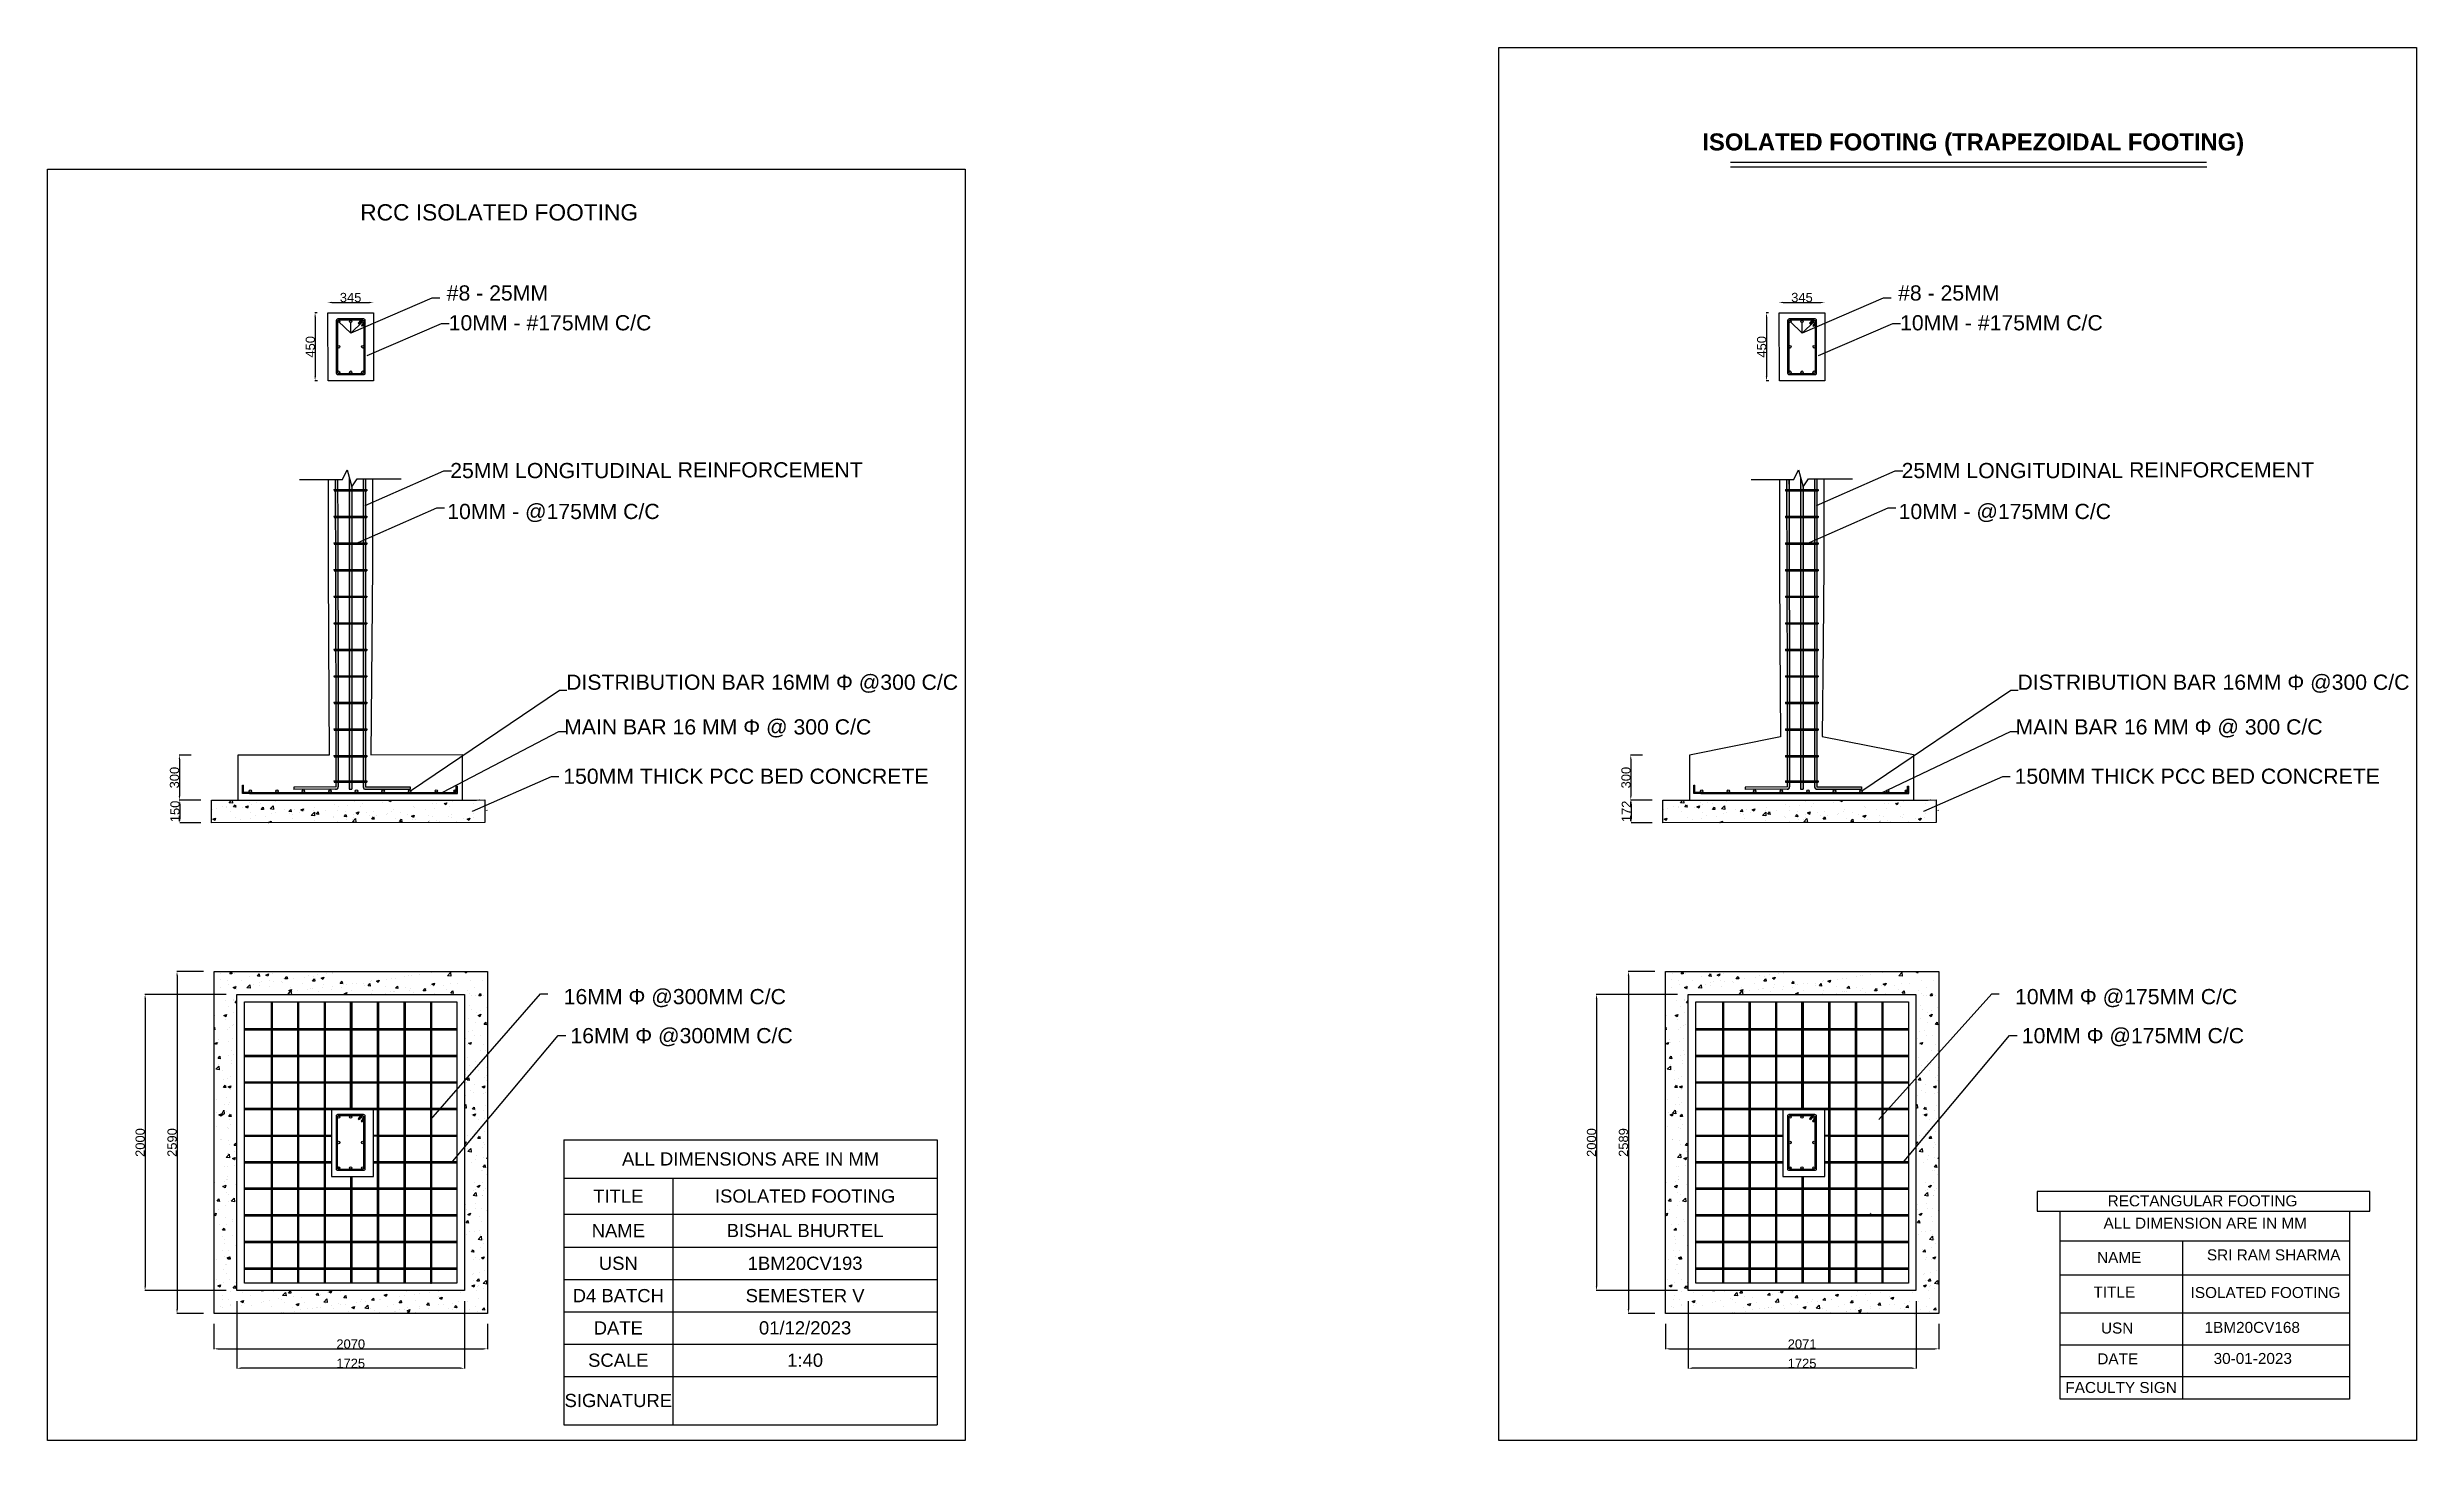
# Model space of a CAD drawing. Header units: millimetres. Extents: x -5055 to 12893, y -3743 to 6806.
import ezdxf
from ezdxf import colors
from ezdxf.entities.mleader import LeaderData, LeaderLine
from ezdxf.math import Vec2, Vec3

# ---------------------------------------------------------------- set-up
doc = ezdxf.new("R2010")
doc.units = ezdxf.units.MM
doc.layers.add('HATC', color=250, linetype='Continuous')
doc.styles.add('Annotative', font='Arial.ttf')
doc.styles.add('PDF Arial', font='Arial.ttf')
doc.styles.get("Standard").update_dxf_attribs({"font": 'Arial.ttf'})
doc.dimstyles.new('ISO-25', dxfattribs={"dimtxt": 70, "dimasz": 30, "dimexe": 1.25, "dimexo": 80, "dimtad": 1, "dimdec": 0, "dimzin": 9, "dimtxsty": 'Standard', "dimcen": 2.5, "dimadec": 0, "dimazin": 0, "dimtfac": 1, "dimtdec": 0, "dimtmove": 0, "dimatfit": 3, "dimfxl": 0, "dimarcsym": 0})

msp = doc.modelspace()

# ---------------------------------------------------------------- texts
at = {"attachment_point": 1}
for s, width, gutter_width, insert, char_height in [('{\\fArial|b1|i0|c0|p34;ISOLATED FOOTING (TRAPEZOIDAL FOOTING)}', 156980.944, 645, (7482.3, 6155), 129.006), ('RCC ISOLATED FOOTING', 150031.016, 616.5, (-2685.5, 5618.9), 123.295)]:
    msp.add_mtext_dynamic_manual_height_columns(s, width=width, gutter_width=gutter_width, heights=[0], dxfattribs=dict(at, insert=insert, char_height=char_height))
at = {"color": 5, "attachment_point": 7, "style": 'PDF Arial'}
for s, insert, char_height in [('#8 - 25MM', (-2029.9, 4887.7), 115.01), ('#8 - 25MM', (8965.2, 4887.7), 115.01), ('10MM - #175MM C/C', (-2014.8, 4662), 115.009), ('10MM - #175MM C/C', (8980.2, 4662), 115.009), ('25MM LONGITUDINAL', (-2003.4, 3543), 115.009), ('REINFORCEMENT', (-279.9, 3548.5), 115.009), ('25MM LONGITUDINAL', (8991.7, 3543), 115.009), ('REINFORCEMENT', (10715.2, 3548.5), 115.009), ('10MM - @175MM C/C', (-2025.8, 3211.9), 115.009), ('10MM - @175MM C/C', (8969.2, 3211.9), 115.009), ('DISTRIBUTION BAR 16MM Φ @300 C/C ', (-1125.2, 1918.9), 115.009), ('DISTRIBUTION BAR 16MM Φ @300 C/C ', (9869.9, 1918.9), 115.009), ('MAIN BAR 16 MM Φ @ 300 C/C', (-1140.4, 1580.6), 115.009), ('MAIN BAR 16 MM Φ @ 300 C/C', (9854.6, 1580.6), 115.009), ('150MM THICK PCC BED CONCRETE', (-1147.2, 1228.4), 115.009), ('150MM THICK PCC BED CONCRETE', (9847.8, 1228.4), 115.009), ('16MM Φ @300MM C/C', (-1143.9, -461.7), 115.009), ('10MM Φ @175MM C/C', (9851.1, -461.7), 115.009), ('16MM Φ @300MM C/C', (-1092.7, -757.2), 115.009), ('10MM Φ @175MM C/C', (9902.4, -757.2), 115.009)]:
    msp.add_mtext(s, dxfattribs=dict(at, insert=insert, char_height=char_height))
at = {"color": 7, "attachment_point": 7, "style": 'PDF Arial'}
for s, insert, char_height in [('RECTANGULAR FOOTING', (10552.8, -1970.2), 83.029), ('ALL DIMENSION ARE IN MM', (10521.6, -2139.4), 83.029), ('SRI RAM SHARMA', (11304.8, -2379.3), 83.029), ('TITLE', (10445.5, -2659.5), 83.03), ('ISOLATED FOOTING', (11181.3, -2664.5), 83.029), ('USN', (10502.4, -2933.3), 83.03), ('1BM20CV168', (11287.2, -2928.6), 83.03), ('DATE', (10474.5, -3165.2), 83.03), ('30-01-2023', (11355.6, -3163.7), 83.03), ('FACULTY SIGN', (10232.5, -3383.4), 83.029)]:
    msp.add_mtext(s, dxfattribs=dict(at, insert=insert, char_height=char_height))
at = {"color": 7, "insert": (10472.6, -2397.4), "char_height": 83.03, "width": 306.855, "attachment_point": 7, "style": 'PDF Arial'}
msp.add_mtext('NAME', dxfattribs=at)

# ---------------------------------------------------------------- blocks, each defined once
blk = doc.blocks.new('*D1')
at = {"color": 0, "lineweight": -2}
for p, q in [((-3873, -191), (-4074, -191)), ((-4073, -221), (-4073, -2750)), ((-3873, -2780), (-4074, -2780))]:
    blk.add_line(p, q, dxfattribs=at)
at = {"color": 0}
for points in [[(-4078, -221), (-4068, -221), (-4073, -191)], [(-4078, -2750), (-4068, -2750), (-4073, -2780)]]:
    blk.add_solid(points, dxfattribs=at)
at = {"layer": 'Defpoints', "color": 0}
for p in [(-3793, -191), (-4073, -2780), (-3793, -2780)]:
    blk.add_point(p, dxfattribs=at)
at = {"color": 0, "insert": (-4110, -1486), "char_height": 70, "attachment_point": 5, "rotation": 90}
blk.add_mtext('2590', dxfattribs=at)
blk = doc.blocks.new('*D2')
at = {"color": 0, "lineweight": -2}
for p, q in [((-3793, -2860), (-3793, -3050)), ((-1722, -2860), (-1722, -3050)), ((-3763, -3048), (-1752, -3048))]:
    blk.add_line(p, q, dxfattribs=at)
at = {"color": 0}
for points in [[(-3763, -3043), (-3763, -3053), (-3793, -3048)], [(-1752, -3043), (-1752, -3053), (-1722, -3048)]]:
    blk.add_solid(points, dxfattribs=at)
at = {"layer": 'Defpoints', "color": 0}
for p in [(-3793, -2780), (-1722, -2780), (-1722, -3048)]:
    blk.add_point(p, dxfattribs=at)
at = {"color": 0, "insert": (-2757, -3012), "char_height": 70, "attachment_point": 5}
blk.add_mtext('2070', dxfattribs=at)
blk = doc.blocks.new('*D3')
at = {"color": 0, "lineweight": -2}
for p, q in [((-3966, 1448), (-4056, 1448)), ((-4055, 1418), (-4055, 1137)), ((-4036, 1107), (-4056, 1107))]:
    blk.add_line(p, q, dxfattribs=at)
at = {"color": 0}
for points in [[(-4060, 1418), (-4050, 1418), (-4055, 1448)], [(-4060, 1137), (-4050, 1137), (-4055, 1107)]]:
    blk.add_solid(points, dxfattribs=at)
at = {"layer": 'Defpoints', "color": 0}
for p in [(-3886, 1448), (-4055, 1107), (-3956, 1107)]:
    blk.add_point(p, dxfattribs=at)
at = {"color": 0, "insert": (-4092, 1277), "char_height": 70, "attachment_point": 5, "rotation": 90}
blk.add_mtext('300', dxfattribs=at)
blk = doc.blocks.new('*D4')
at = {"color": 0, "lineweight": -2}
for p, q in [((-3893, 1107), (-4053, 1107)), ((-3893, 935), (-4053, 935)), ((-4052, 1077), (-4052, 965))]:
    blk.add_line(p, q, dxfattribs=at)
at = {"color": 0}
for points in [[(-4057, 1077), (-4047, 1077), (-4052, 1107)], [(-4057, 965), (-4047, 965), (-4052, 935)]]:
    blk.add_solid(points, dxfattribs=at)
at = {"layer": 'Defpoints', "color": 0}
for p in [(-3813, 1107), (-4052, 935), (-3813, 935)]:
    blk.add_point(p, dxfattribs=at)
at = {"color": 0, "insert": (-4088, 1021), "char_height": 70, "attachment_point": 5, "rotation": 90}
blk.add_mtext('150', dxfattribs=at)
blk = doc.blocks.new('*D5')
at = {"color": 0, "lineweight": -2}
for p, q in [((-3700, -364), (-4317, -364)), ((-4315, -394), (-4315, -2577)), ((-3700, -2607), (-4317, -2607))]:
    blk.add_line(p, q, dxfattribs=at)
at = {"color": 0}
for points in [[(-4320, -394), (-4310, -394), (-4315, -364)], [(-4320, -2577), (-4310, -2577), (-4315, -2607)]]:
    blk.add_solid(points, dxfattribs=at)
at = {"layer": 'Defpoints', "color": 0}
for p in [(-3620, -364), (-4315, -2607), (-3620, -2607)]:
    blk.add_point(p, dxfattribs=at)
at = {"color": 0, "insert": (-4352, -1486), "char_height": 70, "attachment_point": 5, "rotation": 90}
blk.add_mtext('2000', dxfattribs=at)
blk = doc.blocks.new('*D6')
at = {"color": 0, "lineweight": -2}
for p, q in [((-3620, -2687), (-3620, -3196)), ((-1895, -2687), (-1895, -3196)), ((-1925, -3195), (-3590, -3195))]:
    blk.add_line(p, q, dxfattribs=at)
at = {"color": 0}
for points in [[(-3590, -3190), (-3590, -3200), (-3620, -3195)], [(-1925, -3190), (-1925, -3200), (-1895, -3195)]]:
    blk.add_solid(points, dxfattribs=at)
at = {"layer": 'Defpoints', "color": 0}
for p in [(-3620, -2607), (-1895, -2607), (-3620, -3195)]:
    blk.add_point(p, dxfattribs=at)
at = {"color": 0, "insert": (-2757, -3158), "char_height": 70, "attachment_point": 5}
blk.add_mtext('1725', dxfattribs=at)
blk = doc.blocks.new('*D7')
at = {"color": 0, "lineweight": -2}
for p, q in [((-2931, 4877), (-2931, 4877)), ((-2901, 4875), (-2615, 4875)), ((-2585, 4877), (-2585, 4877))]:
    blk.add_line(p, q, dxfattribs=at)
at = {"color": 0}
for points in [[(-2901, 4880), (-2901, 4870), (-2931, 4875)], [(-2615, 4880), (-2615, 4870), (-2585, 4875)]]:
    blk.add_solid(points, dxfattribs=at)
at = {"layer": 'Defpoints', "color": 0}
for p in [(-2585, 4875), (-2931, 4797), (-2585, 4797)]:
    blk.add_point(p, dxfattribs=at)
at = {"color": 0, "insert": (-2758, 4912), "char_height": 70, "attachment_point": 5}
blk.add_mtext('345', dxfattribs=at)
blk = doc.blocks.new('*D8')
at = {"color": 0, "lineweight": -2}
for p, q in [((-3011, 4797), (-3028, 4797)), ((-3027, 4767), (-3027, 4312)), ((-3009, 4282), (-3028, 4282))]:
    blk.add_line(p, q, dxfattribs=at)
at = {"color": 0}
for points in [[(-3032, 4767), (-3022, 4767), (-3027, 4797)], [(-3032, 4312), (-3022, 4312), (-3027, 4282)]]:
    blk.add_solid(points, dxfattribs=at)
at = {"layer": 'Defpoints', "color": 0}
for p in [(-2931, 4797), (-3027, 4282), (-2929, 4282)]:
    blk.add_point(p, dxfattribs=at)
at = {"color": 0, "insert": (-3063, 4539), "char_height": 70, "attachment_point": 5, "rotation": 90}
blk.add_mtext('450', dxfattribs=at)
blk = doc.blocks.new('*D10')
at = {"color": 0, "lineweight": -2}
for p, q in [((7123, -191), (6921, -191)), ((6922, -221), (6922, -2750)), ((7123, -2780), (6921, -2780))]:
    blk.add_line(p, q, dxfattribs=at)
at = {"color": 0}
for points in [[(6917, -221), (6927, -221), (6922, -191)], [(6917, -2750), (6927, -2750), (6922, -2780)]]:
    blk.add_solid(points, dxfattribs=at)
at = {"layer": 'Defpoints', "color": 0}
for p in [(7203, -191), (6922, -2780), (7203, -2780)]:
    blk.add_point(p, dxfattribs=at)
at = {"color": 0, "insert": (6885, -1486), "char_height": 70, "attachment_point": 5, "rotation": 90}
blk.add_mtext('2589', dxfattribs=at)
blk = doc.blocks.new('*D13')
at = {"color": 0, "lineweight": -2}
for p, q in [((7203, -2860), (7203, -3050)), ((9273, -2860), (9273, -3050)), ((7233, -3048), (9243, -3048))]:
    blk.add_line(p, q, dxfattribs=at)
at = {"color": 0}
for points in [[(7233, -3043), (7233, -3053), (7203, -3048)], [(9243, -3043), (9243, -3053), (9273, -3048)]]:
    blk.add_solid(points, dxfattribs=at)
at = {"layer": 'Defpoints', "color": 0}
for p in [(7203, -2780), (9273, -2780), (9273, -3048)]:
    blk.add_point(p, dxfattribs=at)
at = {"color": 0, "insert": (8238, -3012), "char_height": 70, "attachment_point": 5}
blk.add_mtext('2071', dxfattribs=at)
blk = doc.blocks.new('*D9')
at = {"color": 0, "lineweight": -2}
for p, q in [((7029, 1448), (6939, 1448)), ((6940, 1418), (6940, 1137)), ((6959, 1107), (6939, 1107))]:
    blk.add_line(p, q, dxfattribs=at)
at = {"color": 0}
for points in [[(6935, 1418), (6945, 1418), (6940, 1448)], [(6935, 1137), (6945, 1137), (6940, 1107)]]:
    blk.add_solid(points, dxfattribs=at)
at = {"layer": 'Defpoints', "color": 0}
for p in [(7109, 1448), (6940, 1107), (7039, 1107)]:
    blk.add_point(p, dxfattribs=at)
at = {"color": 0, "insert": (6904, 1277), "char_height": 70, "attachment_point": 5, "rotation": 90}
blk.add_mtext('300', dxfattribs=at)
blk = doc.blocks.new('*D14')
at = {"color": 0, "lineweight": -2}
for p, q in [((7102, 1107), (6942, 1107)), ((7102, 935), (6942, 935)), ((6943, 1077), (6943, 965))]:
    blk.add_line(p, q, dxfattribs=at)
at = {"color": 0}
for points in [[(6938, 1077), (6948, 1077), (6943, 1107)], [(6938, 965), (6948, 965), (6943, 935)]]:
    blk.add_solid(points, dxfattribs=at)
at = {"layer": 'Defpoints', "color": 0}
for p in [(7182, 1107), (6943, 935), (7182, 935)]:
    blk.add_point(p, dxfattribs=at)
at = {"color": 0, "insert": (6907, 1021), "char_height": 70, "attachment_point": 5, "rotation": 90}
blk.add_mtext('172', dxfattribs=at)
blk = doc.blocks.new('*D15')
at = {"color": 0, "lineweight": -2}
for p, q in [((7295, -364), (6679, -364)), ((6680, -394), (6680, -2577)), ((7295, -2607), (6679, -2607))]:
    blk.add_line(p, q, dxfattribs=at)
at = {"color": 0}
for points in [[(6675, -394), (6685, -394), (6680, -364)], [(6675, -2577), (6685, -2577), (6680, -2607)]]:
    blk.add_solid(points, dxfattribs=at)
at = {"layer": 'Defpoints', "color": 0}
for p in [(7375, -364), (6680, -2607), (7375, -2607)]:
    blk.add_point(p, dxfattribs=at)
at = {"color": 0, "insert": (6643, -1486), "char_height": 70, "attachment_point": 5, "rotation": 90}
blk.add_mtext('2000', dxfattribs=at)
blk = doc.blocks.new('*D16')
at = {"color": 0, "lineweight": -2}
for p, q in [((7375, -2687), (7375, -3196)), ((9101, -2687), (9101, -3196)), ((9071, -3195), (7405, -3195))]:
    blk.add_line(p, q, dxfattribs=at)
at = {"color": 0}
for points in [[(7405, -3190), (7405, -3200), (7375, -3195)], [(9071, -3190), (9071, -3200), (9101, -3195)]]:
    blk.add_solid(points, dxfattribs=at)
at = {"layer": 'Defpoints', "color": 0}
for p in [(7375, -2607), (9101, -2607), (7375, -3195)]:
    blk.add_point(p, dxfattribs=at)
at = {"color": 0, "insert": (8238, -3158), "char_height": 70, "attachment_point": 5}
blk.add_mtext('1725', dxfattribs=at)
blk = doc.blocks.new('*D11')
at = {"color": 0, "lineweight": -2}
for p, q in [((8064, 4877), (8064, 4877)), ((8094, 4875), (8380, 4875)), ((8410, 4877), (8410, 4877))]:
    blk.add_line(p, q, dxfattribs=at)
at = {"color": 0}
for points in [[(8094, 4880), (8094, 4870), (8064, 4875)], [(8380, 4880), (8380, 4870), (8410, 4875)]]:
    blk.add_solid(points, dxfattribs=at)
at = {"layer": 'Defpoints', "color": 0}
for p in [(8410, 4875), (8064, 4797), (8410, 4797)]:
    blk.add_point(p, dxfattribs=at)
at = {"color": 0, "insert": (8237, 4912), "char_height": 70, "attachment_point": 5}
blk.add_mtext('345', dxfattribs=at)
blk = doc.blocks.new('*D12')
at = {"color": 0, "lineweight": -2}
for p, q in [((7984, 4797), (7967, 4797)), ((7968, 4767), (7968, 4312)), ((7986, 4282), (7967, 4282))]:
    blk.add_line(p, q, dxfattribs=at)
at = {"color": 0}
for points in [[(7963, 4767), (7973, 4767), (7968, 4797)], [(7963, 4312), (7973, 4312), (7968, 4282)]]:
    blk.add_solid(points, dxfattribs=at)
at = {"layer": 'Defpoints', "color": 0}
for p in [(8064, 4797), (7968, 4282), (8066, 4282)]:
    blk.add_point(p, dxfattribs=at)
at = {"color": 0, "insert": (7932, 4539), "char_height": 70, "attachment_point": 5, "rotation": 90}
blk.add_mtext('450', dxfattribs=at)
blk = doc.blocks.new('*T20')
at = {"layer": 'HATC', "color": 0, "linetype": 'ByBlock', "lineweight": -2}
for p, q in [((0, 0), (2829, 0)), ((0, 0), (0, -2158)), ((2829, 0), (2829, -2158)), ((0, -291), (2829, -291)), ((826, -291), (826, -2158)), ((0, -563), (2829, -563)), ((0, -813), (2829, -813)), ((0, -1058), (2829, -1058)), ((0, -1303), (2829, -1303)), ((0, -1548), (2829, -1548)), ((0, -1792), (2829, -1792)), ((0, -2158), (2829, -2158))]:
    blk.add_line(p, q, dxfattribs=at)
at = {"layer": 'HATC', "color": 0, "char_height": 100, "attachment_point": 5}
for s, insert, width in [('{\\fArial|b0|i0|c0|p0;\\C256;ALL DIMENSIONS ARE IN MM}', (1415, -146), 2826.43), ('TITLE', (413, -427), 822.65), ('ISOLATED FOOTING', (1828, -427), 2000.79), ('NAME', (413, -688), 822.65), ('BISHAL BHURTEL', (1828, -688), 2000.79), ('1BM20CV193', (1828, -936), 2000.79), ('SEMESTER V', (1828, -1181), 2000.79), ('01/12/2023', (1828, -1425), 2000.79), ('1:40', (1828, -1670), 2000.79)]:
    blk.add_mtext(s, dxfattribs=dict(at, insert=insert, width=width))
at = {"layer": 'HATC', "color": 0, "char_height": 100, "width": 822.65, "attachment_point": 5, "style": 'Annotative'}
for s, insert in [('USN', (413, -936)), ('D4 BATCH', (413, -1181)), ('DATE', (413, -1425)), ('SCALE', (413, -1670)), ('SIGNATURE', (413, -1975))]:
    blk.add_mtext(s, dxfattribs=dict(at, insert=insert))

# ---------------------------------------------------------------- dimensions: what is measured, and where the dimension line sits
for base, p1, p2, picture, middle in [((-2585.3, 4875.5), (-2930.7, 4796.8), (-2585.3, 4796.8), '*D7', (-2758, 4911.9)), ((8409.7, 4875.5), (8064.3, 4796.8), (8409.7, 4796.8), '*D11', (8237, 4911.9)), ((-3619.8, -3194.6), (-1894.5, -2607.4), (-3619.8, -2607.4), '*D6', (-2757.2, -3158.2)), ((7375.2, -3194.6), (9100.5, -2607.4), (7375.2, -2607.4), '*D16', (8237.9, -3158.2)), ((9273.2, -3048.4), (7202.5, -2780.1), (9273.2, -2780.1), '*D13', (8237.9, -3012))]:
    dim = msp.add_linear_dim(base=base, p1=p1, p2=p2, dimstyle='ISO-25')
    dim.commit()
    dim.dimension.update_dxf_attribs({"geometry": picture, "text_midpoint": middle})
for base, p1, p2, text, picture, middle in [((-3027, 4282.1), (-2930.7, 4796.8), (-2929, 4282.1), '450', '*D8', (-3063.4, 4539.5)), ((7968.1, 4282.1), (8064.3, 4796.8), (8066, 4282.1), '450', '*D12', (7931.7, 4539.5)), ((-4055.1, 1106.6), (-3885.9, 1447.7), (-3956.1, 1106.6), '300', '*D3', (-4091.5, 1277.2)), ((6939.9, 1106.6), (7109.1, 1447.7), (7039, 1106.6), '300', '*D9', (6903.5, 1277.2)), ((-4051.9, 934.7), (-3812.9, 1106.6), (-3812.7, 934.7), '150', '*D4', (-4088.2, 1020.6)), ((-4073.2, -2780.1), (-3792.5, -191.3), (-3792.5, -2780.1), '2590', '*D1', (-4109.6, -1485.7)), ((-4315.3, -2607.4), (-3619.8, -364), (-3619.8, -2607.4), '2000', '*D5', (-4351.7, -1485.7)), ((6679.8, -2607.4), (7375.2, -364), (7375.2, -2607.4), '2000', '*D15', (6643.4, -1485.7))]:
    dim = msp.add_linear_dim(base=base, p1=p1, p2=p2, angle=90, text=text, dimstyle='ISO-25')
    dim.commit()
    dim.dimension.update_dxf_attribs({"geometry": picture, "text_midpoint": middle})
for base, p1, p2, picture, middle in [((6943.2, 934.7), (7182.2, 1106.6), (7182.4, 934.7), '*D14', (6907.4, 1020.6)), ((6921.8, -2780.1), (7202.5, -191.3), (7202.5, -2780.1), '*D10', (6885.5, -1485.7))]:
    dim = msp.add_linear_dim(base=base, p1=p1, p2=p2, angle=90, dimstyle='ISO-25')
    dim.commit()
    dim.dimension.update_dxf_attribs({"geometry": picture, "text_midpoint": middle})
dim = msp.add_linear_dim(base=(-1721.8, -3048.4), p1=(-3792.5, -2780.1), p2=(-1721.8, -2780.1), text='2070', dimstyle='ISO-25')
dim.commit()
dim.dimension.update_dxf_attribs({"geometry": '*D2', "text_midpoint": (-2757.2, -3012)})

# ---------------------------------------------------------------- hatches: boundary and pattern name
h = msp.add_hatch(color=256)
h.dxf.hatch_style = 1
h.paths.add_polyline_path([(-2641.1, 4712.1), (-2641.1, 4727.4), (-2661.4, 4700.4), (-2654, 4694.9)])
h.paths.add_polyline_path([(-2657.7, 4736.8, -0.23959), (-2650.3, 4740.5), (-2666.5, 4740.5), (-2684.8, 4718), (-2677.6, 4712.2)])
h.paths.add_polyline_path([(-2635.4, 3256), (-2883.9, 3256), (-2883.8, 3246.8), (-2635.4, 3246.8)])
h.paths.add_polyline_path([(-2749.6, 3448.2), (-2768.2, 3448.2), (-2768.2, 3256), (-2749.6, 3256)])
h.paths.add_polyline_path([(-2749.6, 3246.8), (-2768.2, 3246.8), (-2768.2, 3054.5), (-2749.6, 3054.5)])
h.paths.add_polyline_path([(-2856.5, 3535.3), (-2874.9, 3535.3), (-2874.7, 3457.4), (-2856.3, 3457.4)])
h.paths.add_polyline_path([(-2749.6, 3483.9), (-2768.2, 3551.3), (-2768.2, 3457.4), (-2749.6, 3457.4)])
h.paths.add_polyline_path([(-2644.6, 3540.4), (-2663.2, 3540.4), (-2663.2, 3457.4), (-2644.6, 3457.4)])
h.paths.add_polyline_path([(-2635.4, 3457.4), (-2883.9, 3457.4), (-2883.8, 3448.2), (-2635.4, 3448.2)])
h.paths.add_polyline_path([(-2644.6, 3448.2), (-2663.2, 3448.2), (-2663.2, 3256), (-2644.6, 3256)])
h.paths.add_polyline_path([(-2856.2, 3448.2), (-2874.6, 3448.2), (-2874.1, 3256), (-2855.7, 3256)])
h.paths.add_polyline_path([(-2855.7, 3246.8), (-2874.1, 3246.8), (-2873.6, 3054.5), (-2855.2, 3054.5)])
h.paths.add_polyline_path([(-2855.2, 3045.3), (-2873.6, 3045.3), (-2873.1, 2853), (-2854.7, 2853), (-2854.8, 2878.4)])
h.paths.add_polyline_path([(-2635.4, 3054.5), (-2883.9, 3054.5), (-2883.8, 3045.3), (-2635.4, 3045.3)])
h.paths.add_polyline_path([(-2644.6, 3246.8), (-2663.2, 3246.8), (-2663.2, 3054.5), (-2644.6, 3054.5)])
h.paths.add_polyline_path([(-2644.6, 3045.3), (-2663.2, 3045.3), (-2663.2, 2853), (-2644.6, 2853)])
h.paths.add_polyline_path([(-2749.6, 3045.3), (-2768.2, 3045.3), (-2768.2, 2853), (-2749.6, 2853)])
h.paths.add_polyline_path([(-2854.7, 2843.8), (-2873, 2843.8), (-2872.9, 2783.6), (-2872.5, 2651.5), (-2854.1, 2651.5)])
h.paths.add_polyline_path([(-2635.4, 2853), (-2883.9, 2853), (-2883.8, 2843.8), (-2635.4, 2843.8)])
h.paths.add_polyline_path([(-2749.6, 2843.8), (-2768.2, 2843.8), (-2768.2, 2651.5), (-2749.6, 2651.5)])
h.paths.add_polyline_path([(-2644.6, 2843.8), (-2663.2, 2843.8), (-2663.2, 2651.5), (-2644.6, 2651.5)])
h.paths.add_polyline_path([(-2749.6, 2642.3), (-2768.2, 2642.3), (-2768.2, 2450), (-2749.6, 2450)])
h.paths.add_polyline_path([(-2854.1, 2642.3), (-2872.5, 2642.3), (-2871.9, 2450), (-2853.5, 2450)])
h.paths.add_polyline_path([(-2635.4, 2651.5), (-2883.9, 2651.5), (-2883.8, 2642.3), (-2635.4, 2642.3)])
h.paths.add_polyline_path([(-2644.6, 2642.3), (-2663.2, 2642.3), (-2663.2, 2450), (-2644.6, 2450)])
h.paths.add_polyline_path([(-2644.6, 2440.8), (-2663.2, 2440.8), (-2663.2, 2248.5), (-2644.6, 2248.5)])
h.paths.add_polyline_path([(-2749.6, 2440.8), (-2768.2, 2440.8), (-2768.2, 2248.5), (-2749.6, 2248.5)])
h.paths.add_polyline_path([(-2853.5, 2440.8), (-2871.9, 2440.8), (-2871.5, 2306.1), (-2871.4, 2248.5), (-2853, 2248.5), (-2853.1, 2306.2)])
h.paths.add_polyline_path([(-2635.4, 2450), (-2883.9, 2450), (-2883.8, 2440.8), (-2635.4, 2440.8)])
h.paths.add_polyline_path([(-2635.4, 2248.5), (-2883.9, 2248.5), (-2883.8, 2239.3), (-2635.4, 2239.3)])
h.paths.add_polyline_path([(-2749.6, 2239.3), (-2768.2, 2239.3), (-2768.2, 2048.8), (-2749.6, 2048.8)])
h.paths.add_polyline_path([(-2852.9, 2239.3), (-2871.3, 2239.3), (-2871, 2048.8), (-2852.6, 2048.8)])
h.paths.add_polyline_path([(-2644.6, 2239.3), (-2663.2, 2239.3), (-2663.2, 2048.8), (-2644.6, 2048.8)])
h.paths.add_polyline_path([(-2749.6, 2039.6), (-2768.2, 2039.6), (-2768.2, 1847.3), (-2749.6, 1847.3)])
h.paths.add_polyline_path([(-2852.6, 2039.6), (-2871, 2039.6), (-2870.6, 1847.3), (-2852.2, 1847.3)])
h.paths.add_polyline_path([(-2644.6, 2039.6), (-2663.2, 2039.6), (-2663.2, 1847.3), (-2644.6, 1847.3)])
h.paths.add_polyline_path([(-2635.4, 2048.8), (-2883.9, 2048.8), (-2883.8, 2039.6), (-2635.4, 2039.6)])
h.paths.add_polyline_path([(-2749.6, 1838.1), (-2768.2, 1838.1), (-2768.2, 1645.8), (-2749.6, 1645.8)])
h.paths.add_polyline_path([(-2852.2, 1838.1), (-2870.6, 1838.1), (-2870.2, 1645.8), (-2851.8, 1645.8)])
h.paths.add_polyline_path([(-2644.6, 1838.1), (-2663.2, 1838.1), (-2663.2, 1645.8), (-2644.6, 1645.8)])
h.paths.add_polyline_path([(-2635.4, 1847.3), (-2883.9, 1847.3), (-2883.8, 1838.1), (-2635.4, 1838.1)])
h.paths.add_polyline_path([(-2635.4, 1645.8), (-2883.9, 1645.8), (-2883.8, 1636.6), (-2635.4, 1636.6)])
h.paths.add_polyline_path([(-2749.6, 1636.6), (-2768.2, 1636.6), (-2768.2, 1444.3), (-2749.6, 1444.3)])
h.paths.add_polyline_path([(-2851.8, 1636.6), (-2870.2, 1636.6), (-2869.8, 1449.4), (-2869.8, 1444.3), (-2851.4, 1444.3), (-2851.4, 1449.4)])
h.paths.add_polyline_path([(-2644.6, 1636.6), (-2663.2, 1636.6), (-2663.2, 1444.3), (-2644.6, 1444.3)])
h.paths.add_polyline_path([(-2749.6, 1435.1), (-2768.2, 1435.1), (-2768.2, 1252), (-2749.6, 1252)])
h.paths.add_polyline_path([(-2851.4, 1435.1), (-2869.8, 1435.1), (-2869.8, 1252), (-2851.4, 1252)])
h.paths.add_polyline_path([(-2644.6, 1435.1), (-2663.2, 1435.1), (-2663.2, 1252), (-2644.6, 1252)])
h.paths.add_polyline_path([(-2635.4, 1444.3), (-2883.9, 1444.3), (-2883.8, 1435.1), (-2635.4, 1435.1)])
h.paths.add_polyline_path([(-2749.6, 1242.8), (-2768.2, 1242.8), (-2768.2, 1188.6), (-2749.6, 1188.6)])
h.paths.add_polyline_path([(-2635.4, 1252), (-2883.9, 1252), (-2883.8, 1242.8), (-2635.4, 1242.8)])
h.paths.add_polyline_path([(-2851.4, 1207), (-2851.4, 1242.8), (-2869.8, 1242.8), (-2869.8, 1207), (-3187.7, 1205.5), (-3187.6, 1187.1), (-2869.8, 1188.6), (-2868, 1188.6, 0.3874673)])
h.paths.add_polyline_path([(-2644.6, 1242.8), (-2663.2, 1242.8), (-2663.2, 1207, 0.369458), (-2647.5, 1188.6), (-2306, 1188.6), (-2306, 1207), (-2644.6, 1207)])
h.paths.add_polyline_path([(-1948.9, 1213.4), (-1958.1, 1213.4), (-1958.1, 1164.9), (-2001.2, 1164.9), (-3525, 1164.9), (-3568.7, 1164.9), (-3568.7, 1220.4), (-3577.9, 1220.4), (-3577.9, 1155.7), (-3525, 1155.7), (-2001.2, 1155.7), (-1948.9, 1155.7)])
h = msp.add_hatch(color=256)
h.dxf.hatch_style = 1
h.paths.add_polyline_path([(-2658.7, 4749.7), (-2855.5, 4749.7, 0.4142136), (-2867, 4738.2), (-2867, 4339.9, 0.4142136), (-2855.5, 4328.4), (-2658.7, 4328.4, 0.4142136), (-2647.2, 4339.9), (-2647.2, 4692.2), (-2656.4, 4688.1), (-2656.4, 4349.1, -0.4142136), (-2667.9, 4337.6), (-2846.3, 4337.6, -0.4142136), (-2857.8, 4349.1), (-2857.8, 4729, -0.026453), (-2857.8, 4730.3, -0.0295806), (-2857.8, 4731.3, -0.4492993), (-2847.6, 4740.5, -0.026453), (-2846.3, 4740.5), (-2665.6, 4740.5, -0.4142136), (-2656.4, 4731.3), (-2656.4, 4727.4), (-2656.4, 4688.1), (-2647.2, 4692.2), (-2647.2, 4738.2, 0.4142136)])
h = msp.add_hatch(color=256)
h.dxf.hatch_style = 1
h.paths.add_polyline_path([(-2839.4, 4731.3, 1), (-2857.8, 4731.3, 1)])
h.paths.add_polyline_path([(-2747.9, 4731.3, 1), (-2766.3, 4731.3, 1)])
h.paths.add_polyline_path([(-2656.4, 4731.3, 1), (-2674.8, 4731.3, 1)])
h.paths.add_polyline_path([(-2656.4, 4537.7), (-2656.4, 4540.4, 0.9305651), (-2674.7, 4539.1, 0.9305651)])
h.paths.add_polyline_path([(-2857.7, 4539.1, 1), (-2839.3, 4539.1, 1)])
h.paths.add_polyline_path([(-2839.4, 4346.8, 1), (-2857.8, 4346.8, 1)])
h.paths.add_polyline_path([(-2747.9, 4346.8, 1), (-2766.3, 4346.8, 1)])
h.paths.add_polyline_path([(-2656.4, 4346.8, 1), (-2674.8, 4346.8, 1)])
h = msp.add_hatch(color=256)
h.dxf.hatch_style = 1
h.paths.add_polyline_path([(8354, 4712.1), (8354, 4727.4), (8333.7, 4700.4), (8341, 4694.9)])
h.paths.add_polyline_path([(8337.3, 4736.8, -0.23959), (8344.8, 4740.5), (8328.5, 4740.5), (8310.3, 4718), (8317.4, 4712.2)])
h.paths.add_polyline_path([(8359.7, 3256), (8111.2, 3256), (8111.2, 3246.8), (8359.7, 3246.8)])
h.paths.add_polyline_path([(8245.5, 3448.2), (8226.9, 3448.2), (8226.9, 3256), (8245.5, 3256)])
h.paths.add_polyline_path([(8245.5, 3246.8), (8226.9, 3246.8), (8226.9, 3054.5), (8245.5, 3054.5)])
h.paths.add_polyline_path([(8138.6, 3535.3), (8120.2, 3535.3), (8120.4, 3457.4), (8138.8, 3457.4)])
h.paths.add_polyline_path([(8245.5, 3483.9), (8226.9, 3551.3), (8226.9, 3457.4), (8245.5, 3457.4)])
h.paths.add_polyline_path([(8350.5, 3540.4), (8331.8, 3540.4), (8331.8, 3457.4), (8350.5, 3457.4)])
h.paths.add_polyline_path([(8359.7, 3457.4), (8111.2, 3457.4), (8111.2, 3448.2), (8359.7, 3448.2)])
h.paths.add_polyline_path([(8350.5, 3448.2), (8331.8, 3448.2), (8331.8, 3256), (8350.5, 3256)])
h.paths.add_polyline_path([(8138.8, 3448.2), (8120.4, 3448.2), (8120.9, 3256), (8139.3, 3256)])
h.paths.add_polyline_path([(8139.3, 3246.8), (8121, 3246.8), (8121.5, 3054.5), (8139.8, 3054.5)])
h.paths.add_polyline_path([(8139.9, 3045.3), (8121.5, 3045.3), (8122, 2853), (8140.4, 2853), (8140.3, 2878.4)])
h.paths.add_polyline_path([(8359.7, 3054.5), (8111.2, 3054.5), (8111.2, 3045.3), (8359.7, 3045.3)])
h.paths.add_polyline_path([(8350.5, 3246.8), (8331.8, 3246.8), (8331.8, 3054.5), (8350.5, 3054.5)])
h.paths.add_polyline_path([(8350.5, 3045.3), (8331.8, 3045.3), (8331.8, 2853), (8350.5, 2853)])
h.paths.add_polyline_path([(8245.5, 3045.3), (8226.9, 3045.3), (8226.9, 2853), (8245.5, 2853)])
h.paths.add_polyline_path([(8140.4, 2843.8), (8122, 2843.8), (8122.2, 2783.6), (8122.6, 2651.5), (8141, 2651.5)])
h.paths.add_polyline_path([(8359.7, 2853), (8111.2, 2853), (8111.2, 2843.8), (8359.7, 2843.8)])
h.paths.add_polyline_path([(8245.5, 2843.8), (8226.9, 2843.8), (8226.9, 2651.5), (8245.5, 2651.5)])
h.paths.add_polyline_path([(8350.5, 2843.8), (8331.8, 2843.8), (8331.8, 2651.5), (8350.5, 2651.5)])
h.paths.add_polyline_path([(8245.5, 2642.3), (8226.9, 2642.3), (8226.9, 2450), (8245.5, 2450)])
h.paths.add_polyline_path([(8141, 2642.3), (8122.6, 2642.3), (8123.2, 2450), (8141.6, 2450)])
h.paths.add_polyline_path([(8359.7, 2651.5), (8111.2, 2651.5), (8111.2, 2642.3), (8359.7, 2642.3)])
h.paths.add_polyline_path([(8350.5, 2642.3), (8331.8, 2642.3), (8331.8, 2450), (8350.5, 2450)])
h.paths.add_polyline_path([(8350.5, 2440.8), (8331.8, 2440.8), (8331.8, 2248.5), (8350.5, 2248.5)])
h.paths.add_polyline_path([(8245.5, 2440.8), (8226.9, 2440.8), (8226.9, 2248.5), (8245.5, 2248.5)])
h.paths.add_polyline_path([(8141.6, 2440.8), (8123.2, 2440.8), (8123.6, 2306.1), (8123.7, 2248.5), (8142.1, 2248.5), (8142, 2306.2)])
h.paths.add_polyline_path([(8359.7, 2450), (8111.2, 2450), (8111.2, 2440.8), (8359.7, 2440.8)])
h.paths.add_polyline_path([(8359.7, 2248.5), (8111.2, 2248.5), (8111.2, 2239.3), (8359.7, 2239.3)])
h.paths.add_polyline_path([(8245.5, 2239.3), (8226.9, 2239.3), (8226.9, 2048.8), (8245.5, 2048.8)])
h.paths.add_polyline_path([(8142.1, 2239.3), (8123.7, 2239.3), (8124.1, 2048.8), (8142.5, 2048.8)])
h.paths.add_polyline_path([(8350.5, 2239.3), (8331.8, 2239.3), (8331.8, 2048.8), (8350.5, 2048.8)])
h.paths.add_polyline_path([(8245.5, 2039.6), (8226.9, 2039.6), (8226.9, 1847.3), (8245.5, 1847.3)])
h.paths.add_polyline_path([(8142.5, 2039.6), (8124.1, 2039.6), (8124.5, 1847.3), (8142.9, 1847.3)])
h.paths.add_polyline_path([(8350.5, 2039.6), (8331.8, 2039.6), (8331.8, 1847.3), (8350.5, 1847.3)])
h.paths.add_polyline_path([(8359.7, 2048.8), (8111.2, 2048.8), (8111.2, 2039.6), (8359.7, 2039.6)])
h.paths.add_polyline_path([(8245.5, 1838.1), (8226.9, 1838.1), (8226.9, 1645.8), (8245.5, 1645.8)])
h.paths.add_polyline_path([(8142.9, 1838.1), (8124.5, 1838.1), (8124.9, 1645.8), (8143.3, 1645.8)])
h.paths.add_polyline_path([(8350.5, 1838.1), (8331.8, 1838.1), (8331.8, 1645.8), (8350.5, 1645.8)])
h.paths.add_polyline_path([(8359.7, 1847.3), (8111.2, 1847.3), (8111.2, 1838.1), (8359.7, 1838.1)])
h.paths.add_polyline_path([(8359.7, 1645.8), (8111.2, 1645.8), (8111.2, 1636.6), (8359.7, 1636.6)])
h.paths.add_polyline_path([(8245.5, 1636.6), (8226.9, 1636.6), (8226.9, 1444.3), (8245.5, 1444.3)])
h.paths.add_polyline_path([(8143.3, 1636.6), (8124.9, 1636.6), (8125.3, 1449.4), (8125.3, 1444.3), (8143.7, 1444.3), (8143.7, 1449.4)])
h.paths.add_polyline_path([(8350.5, 1636.6), (8331.8, 1636.6), (8331.8, 1444.3), (8350.5, 1444.3)])
h.paths.add_polyline_path([(8245.5, 1435.1), (8226.9, 1435.1), (8226.9, 1252), (8245.5, 1252)])
h.paths.add_polyline_path([(8143.7, 1435.1), (8125.3, 1435.1), (8125.3, 1252), (8143.7, 1252)])
h.paths.add_polyline_path([(8350.5, 1435.1), (8331.8, 1435.1), (8331.8, 1252), (8350.5, 1252)])
h.paths.add_polyline_path([(8359.7, 1444.3), (8111.2, 1444.3), (8111.2, 1435.1), (8359.7, 1435.1)])
h.paths.add_polyline_path([(8245.5, 1242.8), (8226.9, 1242.8), (8226.9, 1188.6), (8245.5, 1188.6)])
h.paths.add_polyline_path([(8359.7, 1252), (8111.2, 1252), (8111.2, 1242.8), (8359.7, 1242.8)])
h.paths.add_polyline_path([(8143.7, 1207), (8143.7, 1242.8), (8125.3, 1242.8), (8125.3, 1207), (7807.4, 1205.5), (7807.5, 1187.1), (8125.3, 1188.6), (8127.1, 1188.6, 0.3874673)])
h.paths.add_polyline_path([(8350.5, 1242.8), (8331.8, 1242.8), (8331.8, 1207, 0.369458), (8347.6, 1188.6), (8689.1, 1188.6), (8689.1, 1207), (8350.5, 1207)])
h.paths.add_polyline_path([(9046.2, 1213.4), (9037, 1213.4), (9037, 1164.9), (8993.9, 1164.9), (7470, 1164.9), (7426.4, 1164.9), (7426.4, 1220.4), (7417.2, 1220.4), (7417.2, 1155.7), (7470, 1155.7), (8993.9, 1155.7), (9046.2, 1155.7)])
h = msp.add_hatch(color=256)
h.dxf.hatch_style = 1
h.paths.add_polyline_path([(8336.4, 4749.7), (8139.5, 4749.7, 0.4142136), (8128, 4738.2), (8128, 4339.9, 0.4142136), (8139.5, 4328.4), (8336.4, 4328.4, 0.4142136), (8347.9, 4339.9), (8347.9, 4692.2), (8338.7, 4688.1), (8338.7, 4349.1, -0.4142136), (8327.2, 4337.6), (8148.7, 4337.6, -0.4142136), (8137.2, 4349.1), (8137.2, 4729, -0.026453), (8137.3, 4730.3, -0.0295806), (8137.2, 4731.3, -0.4492993), (8147.5, 4740.5, -0.026453), (8148.7, 4740.5), (8329.5, 4740.5, -0.4142136), (8338.7, 4731.3), (8338.7, 4727.4), (8338.7, 4688.1), (8347.9, 4692.2), (8347.9, 4738.2, 0.4142136)])
h = msp.add_hatch(color=256)
h.dxf.hatch_style = 1
h.paths.add_polyline_path([(8155.6, 4731.3, 1), (8137.2, 4731.3, 1)])
h.paths.add_polyline_path([(8247.2, 4731.3, 1), (8228.8, 4731.3, 1)])
h.paths.add_polyline_path([(8338.7, 4731.3, 1), (8320.3, 4731.3, 1)])
h.paths.add_polyline_path([(8338.7, 4537.7), (8338.7, 4540.4, 0.9305651), (8320.4, 4539.1, 0.9305651)])
h.paths.add_polyline_path([(8137.3, 4539.1, 1), (8155.7, 4539.1, 1)])
h.paths.add_polyline_path([(8155.6, 4346.8, 1), (8137.2, 4346.8, 1)])
h.paths.add_polyline_path([(8247.2, 4346.8, 1), (8228.8, 4346.8, 1)])
h.paths.add_polyline_path([(8338.7, 4346.8, 1), (8320.3, 4346.8, 1)])
h = msp.add_hatch(color=256)
h.dxf.hatch_style = 1
h.paths.add_polyline_path([(-3526.7, 1174.2, 1), (-3508.1, 1174.2, 1)])
h.paths.add_polyline_path([(-3325.2, 1174.2, 1), (-3306.6, 1174.2, 1)])
h.paths.add_polyline_path([(-3106.8, 1174.2, 1), (-3125.4, 1174.2, 1)])
h.paths.add_polyline_path([(-2924, 1174.2, 1), (-2905.3, 1174.2, 1)])
h.paths.add_polyline_path([(-2703.9, 1174.2, 1), (-2722.5, 1174.2, 1)])
h.paths.add_polyline_path([(-2521, 1174.2, 1), (-2502.4, 1174.2, 1)])
h.paths.add_polyline_path([(-2319.5, 1174.2, 1), (-2300.9, 1174.2, 1)])
h.paths.add_polyline_path([(-2118, 1175.9, 1), (-2099.4, 1175.9, 1)])
h = msp.add_hatch(color=256)
h.dxf.hatch_style = 1
h.paths.add_polyline_path([(-1976.7, 1175.9, 1), (-1958.1, 1175.9, 1)])
h = msp.add_hatch(color=256)
h.dxf.hatch_style = 1
h.paths.add_polyline_path([(7468.3, 1174.2, 1), (7487, 1174.2, 1)])
h.paths.add_polyline_path([(7669.8, 1174.2, 1), (7688.5, 1174.2, 1)])
h.paths.add_polyline_path([(7888.2, 1174.2, 1), (7869.6, 1174.2, 1)])
h.paths.add_polyline_path([(8071.1, 1174.2, 1), (8089.7, 1174.2, 1)])
h.paths.add_polyline_path([(8291.2, 1174.2, 1), (8272.6, 1174.2, 1)])
h.paths.add_polyline_path([(8474.1, 1174.2, 1), (8492.7, 1174.2, 1)])
h.paths.add_polyline_path([(8675.6, 1174.2, 1), (8694.2, 1174.2, 1)])
h.paths.add_polyline_path([(8877, 1175.9, 1), (8895.7, 1175.9, 1)])
h = msp.add_hatch(color=256)
h.dxf.hatch_style = 1
h.paths.add_polyline_path([(9018.4, 1175.9, 1), (9037, 1175.9, 1)])
h = msp.add_hatch(color=256)
h.dxf.hatch_style = 1
h.paths.add_polyline_path([(-3351.6, -421.5), (-3360.8, -421.5), (-3360.8, -2549.8), (-3351.6, -2549.8)])
h.paths.add_polyline_path([(-3151.8, -421.5), (-3161, -421.5), (-3161, -2549.8), (-3151.8, -2549.8)])
h.paths.add_polyline_path([(-2950.3, -421.5), (-2959.5, -421.5), (-2959.5, -2549.8), (-2950.3, -2549.8)])
h.paths.add_polyline_path([(-2748.8, -1293.4, -1), (-2767.2, -1293.4, -1)], flags=0)
h.paths.add_polyline_path([(-2840.3, -1485.7, -1), (-2858.7, -1485.7, -1)], flags=0)
h.paths.add_polyline_path([(-2748.8, -1678, -1), (-2767.2, -1678, -1)], flags=0)
edge = h.paths.add_edge_path()
edge.add_arc((-2849.6, -1678), 9.2, 276.77739, 360)
edge.add_arc((-2849.6, -1678), 9.2, 0, 173.22261)
edge.add_arc((-2847.3, -1675.7), 11.5, 186.06118, 263.93882)
edge = h.paths.add_edge_path()
edge.add_arc((-2849.6, -1293.4), 9.2, 186.77739, 360)
edge.add_arc((-2849.6, -1293.4), 9.2, 0, 83.22261)
edge.add_arc((-2847.3, -1295.7), 11.5, 96.06118, 173.93882)
h = msp.add_hatch(color=256)
h.dxf.hatch_style = 1
h.paths.add_polyline_path([(-2748.8, -421.5), (-2758, -421.5), (-2758, -1227.5), (-2748.8, -1227.5)])
h.paths.add_polyline_path([(-2345.9, -421.5), (-2355.1, -421.5), (-2355.1, -2549.8), (-2345.9, -2549.8)])
h.paths.add_polyline_path([(-2144.4, -421.5), (-2153.6, -421.5), (-2153.6, -1287.6), (-2144.4, -1277.4)])
h.paths.add_polyline_path([(-2547.4, -421.5), (-2556.6, -421.5), (-2556.6, -2549.8), (-2547.4, -2549.8)])
h = msp.add_hatch(color=256)
h.dxf.hatch_style = 1
h.paths.add_polyline_path([(7643.5, -421.5), (7634.3, -421.5), (7634.3, -2549.8), (7643.5, -2549.8)])
h.paths.add_polyline_path([(7843.3, -421.5), (7834.1, -421.5), (7834.1, -2549.8), (7843.3, -2549.8)])
h.paths.add_polyline_path([(8044.7, -421.5), (8035.5, -421.5), (8035.5, -2549.8), (8044.7, -2549.8)])
h.paths.add_polyline_path([(8246.2, -1293.4, -1), (8227.8, -1293.4, -1)], flags=0)
h.paths.add_polyline_path([(8154.8, -1485.7, -1), (8136.4, -1485.7, -1)], flags=0)
h.paths.add_polyline_path([(8246.2, -1678, -1), (8227.8, -1678, -1)], flags=0)
edge = h.paths.add_edge_path()
edge.add_arc((8145.5, -1678), 9.2, 276.77739, 360)
edge.add_arc((8145.5, -1678), 9.2, 0, 173.22261)
edge.add_arc((8147.8, -1675.7), 11.5, 186.06118, 263.93882)
edge = h.paths.add_edge_path()
edge.add_arc((8145.5, -1293.4), 9.2, 186.77739, 360)
edge.add_arc((8145.5, -1293.4), 9.2, 0, 83.22261)
edge.add_arc((8147.8, -1295.7), 11.5, 96.06118, 173.93882)
h = msp.add_hatch(color=256)
h.dxf.hatch_style = 1
h.paths.add_polyline_path([(8246.2, -421.5), (8237, -421.5), (8237, -1227.5), (8246.2, -1227.5)])
h.paths.add_polyline_path([(8649.2, -421.5), (8640, -421.5), (8640, -2549.8), (8649.2, -2549.8)])
h.paths.add_polyline_path([(8850.7, -421.5), (8841.5, -421.5), (8841.5, -1287.6), (8850.7, -1277.4)])
h.paths.add_polyline_path([(8447.7, -421.5), (8438.5, -421.5), (8438.5, -2549.8), (8447.7, -2549.8)])
h = msp.add_hatch(color=256)
h.dxf.hatch_style = 1
h.paths.add_polyline_path([(-2099.5, -1227.5), (-3562.3, -1227.5), (-3562.3, -1236.7), (-2107.8, -1236.7)])
h.paths.add_polyline_path([(-1952.1, -1026), (-3562.3, -1026), (-3562.3, -1035.2), (-1952.1, -1035.2)])
h.paths.add_polyline_path([(-1952.1, -824.5), (-3562.3, -824.5), (-3562.3, -833.7), (-1952.1, -833.7)])
h.paths.add_polyline_path([(-1952.1, -623), (-3562.3, -623), (-3562.3, -632.2), (-1952.1, -632.2)])
h = msp.add_hatch(color=256)
h.dxf.hatch_style = 1
h.paths.add_polyline_path([(8895.5, -1227.5), (7432.8, -1227.5), (7432.8, -1236.7), (8887.3, -1236.7)])
h.paths.add_polyline_path([(9043, -1026), (7432.8, -1026), (7432.8, -1035.2), (9043, -1035.2)])
h.paths.add_polyline_path([(9043, -824.5), (7432.8, -824.5), (7432.8, -833.7), (9043, -833.7)])
h.paths.add_polyline_path([(9043, -623), (7432.8, -623), (7432.8, -632.2), (9043, -632.2)])
h = msp.add_hatch(color=256)
h.dxf.hatch_style = 1
h.paths.add_polyline_path([(-1952.1, -1227.5), (-2099.5, -1227.5), (-2107.8, -1236.7), (-1952.1, -1236.7)])
h = msp.add_hatch(color=256)
h.dxf.hatch_style = 1
h.paths.add_polyline_path([(9043, -1227.5), (8895.5, -1227.5), (8887.3, -1236.7), (9043, -1236.7)])
h = msp.add_hatch(color=256)
h.dxf.hatch_style = 1
h.paths.add_polyline_path([(-2144.4, -1438.2), (-2153.6, -1438.2), (-2153.6, -1630.4), (-2144.4, -1630.4)])
h.paths.add_polyline_path([(-2144.4, -1277.4), (-2153.6, -1287.6), (-2153.6, -1429), (-2144.4, -1429)])
h.paths.add_polyline_path([(-2144.4, -1639.6), (-2153.6, -1639.6), (-2153.6, -1830.2), (-2144.4, -1830.2)])
h.paths.add_polyline_path([(-2144.4, -1839.4), (-2153.6, -1839.4), (-2153.6, -2031.7), (-2144.4, -2031.7)])
h.paths.add_polyline_path([(-2144.4, -1830.2), (-2153.6, -1830.2), (-2153.6, -1839.4), (-2144.4, -1839.4)])
h.paths.add_polyline_path([(-1952.1, -2031.7), (-2144.4, -2031.7), (-3562.3, -2031.7), (-3562.3, -2040.9), (-1952.1, -2040.9)])
h.paths.add_polyline_path([(-1952.1, -2233.2), (-3562.3, -2233.2), (-3562.3, -2242.4), (-1952.1, -2242.4)])
h.paths.add_polyline_path([(-2748.8, -2040.9), (-2758, -2040.9), (-2758, -2233.2), (-2748.8, -2233.2)])
h.paths.add_polyline_path([(-2748.8, -1743.9), (-2758, -1743.9), (-2758, -1830.2), (-2748.8, -1830.2)])
h.paths.add_polyline_path([(-2748.8, -1830.2), (-2758, -1830.2), (-2758, -1839.4), (-2748.8, -1839.4)])
h.paths.add_polyline_path([(-2748.8, -1839.4), (-2758, -1839.4), (-2758, -2031.7), (-2748.8, -2031.7)])
h = msp.add_hatch(color=256)
h.dxf.hatch_style = 1
h.paths.add_polyline_path([(-2355.1, -1429), (-2547.4, -1429), (-2547.4, -1438.2), (-2355.1, -1438.2)], flags=16)
h.paths.add_polyline_path([(-3161, -1429), (-3351.6, -1429), (-3351.6, -1438.2), (-3161, -1438.2)])
h.paths.add_polyline_path([(-3360.8, -1429), (-3562.3, -1429), (-3562.3, -1438.2), (-3360.8, -1438.2)])
h.paths.add_polyline_path([(-2959.5, -1429), (-3151.8, -1429), (-3151.8, -1438.2), (-2959.5, -1438.2)])
h.paths.add_polyline_path([(-1952.1, -1429), (-2585.3, -1429), (-2585.3, -1438.2), (-1952.1, -1438.2)])
h = msp.add_hatch(color=256)
h.dxf.hatch_style = 1
h.paths.add_polyline_path([(-2902, -1630.4), (-3562.3, -1630.4), (-3562.3, -1639.6), (-2902, -1639.6)])
h.paths.add_polyline_path([(-2902, -1429), (-2950.3, -1429), (-2950.3, -1438.2), (-2902, -1438.2)])
h = msp.add_hatch(color=256)
h.dxf.hatch_style = 1
h.paths.add_polyline_path([(-2840.4, -1293.4, 1), (-2858.8, -1293.4, 1)])
h.paths.add_polyline_path([(-2748.8, -1293.4, 1), (-2767.2, -1293.4, 1)])
h.paths.add_polyline_path([(-2657.3, -1293.4, 1), (-2675.7, -1293.4, 1)])
h.paths.add_polyline_path([(-2657.3, -1487), (-2657.3, -1484.4, 0.9305651), (-2675.6, -1485.7, 0.9305651)])
h.paths.add_polyline_path([(-2858.7, -1485.7, 1), (-2840.3, -1485.7, 1)])
h.paths.add_polyline_path([(-2840.4, -1678, 1), (-2858.8, -1678, 1)])
h.paths.add_polyline_path([(-2748.8, -1678, 1), (-2767.2, -1678, 1)])
h.paths.add_polyline_path([(-2657.3, -1678, 1), (-2675.7, -1678, 1)])
h = msp.add_hatch(color=256)
h.dxf.hatch_style = 1
h.paths.add_polyline_path([(-2748.8, -1293.4, -1), (-2767.2, -1293.4, -1)], flags=0)
h.paths.add_polyline_path([(-2840.3, -1485.7, -1), (-2858.7, -1485.7, -1)], flags=0)
h.paths.add_polyline_path([(-2748.8, -1678, -1), (-2767.2, -1678, -1)], flags=0)
edge = h.paths.add_edge_path()
edge.add_arc((-2849.6, -1678), 9.2, 276.77739, 360)
edge.add_arc((-2849.6, -1678), 9.2, 0, 173.22261)
edge.add_arc((-2847.3, -1675.7), 11.5, 186.06118, 263.93882)
edge = h.paths.add_edge_path()
edge.add_arc((-2849.6, -1678), 9.2, 276.77739, 360)
edge.add_arc((-2849.6, -1678), 9.2, 0, 173.22261)
edge.add_arc((-2847.3, -1675.7), 11.5, 186.06118, 263.93882)
edge = h.paths.add_edge_path()
edge.add_arc((-2849.6, -1678), 9.2, 276.77739, 360)
edge.add_arc((-2849.6, -1678), 9.2, 0, 173.22261)
edge.add_arc((-2847.3, -1675.7), 11.5, 186.06118, 263.93882)
h = msp.add_hatch(color=256)
h.dxf.hatch_style = 1
h.paths.add_polyline_path([(-2657.3, -1312.6), (-2657.3, -1297.3), (-2677.6, -1324.4), (-2670.2, -1329.9)])
h.paths.add_polyline_path([(-2673.9, -1288, -0.23959), (-2666.5, -1284.2), (-2682.7, -1284.2), (-2701, -1306.7), (-2693.8, -1312.5)])
h = msp.add_hatch(color=256)
h.dxf.hatch_style = 1
h.paths.add_polyline_path([(-2355.1, -1429), (-2547.4, -1429), (-2547.4, -1438.2), (-2355.1, -1438.2)])
h = msp.add_hatch(color=256)
h.dxf.hatch_style = 1
h.paths.add_polyline_path([(8640, -1429), (8447.7, -1429), (8447.7, -1438.2), (8640, -1438.2)], flags=16)
h.paths.add_polyline_path([(7834.1, -1429), (7643.5, -1429), (7643.5, -1438.2), (7834.1, -1438.2)])
h.paths.add_polyline_path([(7634.3, -1429), (7432.8, -1429), (7432.8, -1438.2), (7634.3, -1438.2)])
h.paths.add_polyline_path([(8035.5, -1429), (7843.3, -1429), (7843.3, -1438.2), (8035.5, -1438.2)])
h.paths.add_polyline_path([(9043, -1429), (8409.7, -1429), (8409.7, -1438.2), (9043, -1438.2)])
h = msp.add_hatch(color=256)
h.dxf.hatch_style = 1
h.paths.add_polyline_path([(8093.1, -1630.4), (7432.8, -1630.4), (7432.8, -1639.6), (8093.1, -1639.6)])
h.paths.add_polyline_path([(8093.1, -1429), (8044.7, -1429), (8044.7, -1438.2), (8093.1, -1438.2)])
h = msp.add_hatch(color=256)
h.dxf.hatch_style = 1
h.paths.add_polyline_path([(8154.7, -1293.4, 1), (8136.3, -1293.4, 1)])
h.paths.add_polyline_path([(8246.2, -1293.4, 1), (8227.8, -1293.4, 1)])
h.paths.add_polyline_path([(8337.8, -1293.4, 1), (8319.4, -1293.4, 1)])
h.paths.add_polyline_path([(8337.8, -1487), (8337.8, -1484.4, 0.9305651), (8319.5, -1485.7, 0.9305651)])
h.paths.add_polyline_path([(8136.4, -1485.7, 1), (8154.8, -1485.7, 1)])
h.paths.add_polyline_path([(8154.7, -1678, 1), (8136.3, -1678, 1)])
h.paths.add_polyline_path([(8246.2, -1678, 1), (8227.8, -1678, 1)])
h.paths.add_polyline_path([(8337.8, -1678, 1), (8319.4, -1678, 1)])
h = msp.add_hatch(color=256)
h.dxf.hatch_style = 1
h.paths.add_polyline_path([(8246.2, -1293.4, -1), (8227.8, -1293.4, -1)], flags=0)
h.paths.add_polyline_path([(8154.8, -1485.7, -1), (8136.4, -1485.7, -1)], flags=0)
h.paths.add_polyline_path([(8246.2, -1678, -1), (8227.8, -1678, -1)], flags=0)
edge = h.paths.add_edge_path()
edge.add_arc((8145.5, -1678), 9.2, 276.77739, 360)
edge.add_arc((8145.5, -1678), 9.2, 0, 173.22261)
edge.add_arc((8147.8, -1675.7), 11.5, 186.06118, 263.93882)
edge = h.paths.add_edge_path()
edge.add_arc((8145.5, -1678), 9.2, 276.77739, 360)
edge.add_arc((8145.5, -1678), 9.2, 0, 173.22261)
edge.add_arc((8147.8, -1675.7), 11.5, 186.06118, 263.93882)
edge = h.paths.add_edge_path()
edge.add_arc((8145.5, -1678), 9.2, 276.77739, 360)
edge.add_arc((8145.5, -1678), 9.2, 0, 173.22261)
edge.add_arc((8147.8, -1675.7), 11.5, 186.06118, 263.93882)
h = msp.add_hatch(color=256)
h.dxf.hatch_style = 1
h.paths.add_polyline_path([(8337.8, -1312.6), (8337.8, -1297.3), (8317.5, -1324.4), (8324.8, -1329.9)])
h.paths.add_polyline_path([(8321.1, -1288, -0.23959), (8328.6, -1284.2), (8312.4, -1284.2), (8294.1, -1306.7), (8301.2, -1312.5)])
h = msp.add_hatch(color=256)
h.dxf.hatch_style = 1
h.paths.add_polyline_path([(8640, -1429), (8447.7, -1429), (8447.7, -1438.2), (8640, -1438.2)])
h = msp.add_hatch(color=256)
h.dxf.hatch_style = 1
h.paths.add_polyline_path([(-1952.1, -1630.4), (-2547.4, -1630.4), (-2547.4, -1639.6), (-1952.1, -1639.6)])
h.paths.add_polyline_path([(-2556.6, -1630.4), (-2585.3, -1630.4), (-2585.3, -1639.6), (-2556.6, -1639.6)])
h = msp.add_hatch(color=256)
h.dxf.hatch_style = 1
h.paths.add_polyline_path([(9043, -1630.4), (8447.7, -1630.4), (8447.7, -1639.6), (9043, -1639.6)])
h.paths.add_polyline_path([(8438.5, -1630.4), (8409.7, -1630.4), (8409.7, -1639.6), (8438.5, -1639.6)])
h = msp.add_hatch(color=256)
h.dxf.hatch_style = 1
h.paths.add_polyline_path([(-3360.8, -1830.2), (-3562.3, -1830.2), (-3562.3, -1839.4), (-3360.8, -1839.4)])
h.paths.add_polyline_path([(-3161, -1830.2), (-3351.6, -1830.2), (-3351.6, -1839.4), (-3161, -1839.4)])
h.paths.add_polyline_path([(-2959.5, -1830.2), (-3151.8, -1830.2), (-3151.8, -1839.4), (-2959.5, -1839.4)])
h.paths.add_polyline_path([(-2758, -1830.2), (-2950.3, -1830.2), (-2950.3, -1839.4), (-2758, -1839.4)])
h.paths.add_polyline_path([(-2556.6, -1830.2), (-2748.8, -1830.2), (-2748.8, -1839.4), (-2556.6, -1839.4)])
h.paths.add_polyline_path([(-2355.1, -1830.2), (-2547.4, -1830.2), (-2547.4, -1839.4), (-2355.1, -1839.4)])
h.paths.add_polyline_path([(-2153.6, -1830.2), (-2345.9, -1830.2), (-2345.9, -1839.4), (-2153.6, -1839.4)])
h.paths.add_polyline_path([(-1952.1, -1830.2), (-2144.4, -1830.2), (-2144.4, -1839.4), (-1952.1, -1839.4)])
h = msp.add_hatch(color=256)
h.dxf.hatch_style = 1
h.paths.add_polyline_path([(7634.3, -1830.2), (7432.8, -1830.2), (7432.8, -1839.4), (7634.3, -1839.4)])
h.paths.add_polyline_path([(7834.1, -1830.2), (7643.5, -1830.2), (7643.5, -1839.4), (7834.1, -1839.4)])
h.paths.add_polyline_path([(8035.5, -1830.2), (7843.3, -1830.2), (7843.3, -1839.4), (8035.5, -1839.4)])
h.paths.add_polyline_path([(8237, -1830.2), (8044.7, -1830.2), (8044.7, -1839.4), (8237, -1839.4)])
h.paths.add_polyline_path([(8438.5, -1830.2), (8246.2, -1830.2), (8246.2, -1839.4), (8438.5, -1839.4)])
h.paths.add_polyline_path([(8640, -1830.2), (8447.7, -1830.2), (8447.7, -1839.4), (8640, -1839.4)])
h.paths.add_polyline_path([(8841.5, -1830.2), (8649.2, -1830.2), (8649.2, -1839.4), (8841.5, -1839.4)])
h.paths.add_polyline_path([(9043, -1830.2), (8850.7, -1830.2), (8850.7, -1839.4), (9043, -1839.4)])
h = msp.add_hatch(color=256)
h.dxf.hatch_style = 1
h.paths.add_polyline_path([(-2144.4, -2040.9), (-2153.6, -2040.9), (-2153.6, -2233.2), (-2144.4, -2233.2)])
h = msp.add_hatch(color=256)
h.dxf.hatch_style = 1
h.paths.add_polyline_path([(8850.7, -2040.9), (8841.5, -2040.9), (8841.5, -2233.2), (8850.7, -2233.2)])
h = msp.add_hatch(color=256)
h.dxf.hatch_style = 1
h.paths.add_polyline_path([(-1952.1, -2434.7), (-3562.3, -2434.7), (-3562.3, -2443.9), (-1952.1, -2443.9)])
h.paths.add_polyline_path([(-3360.8, -2233.2), (-3562.3, -2233.2), (-3562.3, -2242.4), (-3360.8, -2242.4)])
h = msp.add_hatch(color=256)
h.dxf.hatch_style = 1
h.paths.add_polyline_path([(-2748.8, -2242.4), (-2758, -2242.4), (-2758, -2434.7), (-2748.8, -2434.7)])
h = msp.add_hatch(color=256)
h.dxf.hatch_style = 1
h.paths.add_polyline_path([(-2144.4, -2242.4), (-2153.6, -2242.4), (-2153.6, -2434.7), (-2144.4, -2434.7)])
h = msp.add_hatch(color=256)
h.dxf.hatch_style = 1
h.paths.add_polyline_path([(9043, -2434.7), (7432.8, -2434.7), (7432.8, -2443.9), (9043, -2443.9)])
h.paths.add_polyline_path([(7634.3, -2233.2), (7432.8, -2233.2), (7432.8, -2242.4), (7634.3, -2242.4)])
h = msp.add_hatch(color=256)
h.dxf.hatch_style = 1
h.paths.add_polyline_path([(-2748.8, -2443.9), (-2758, -2443.9), (-2758, -2549.8), (-2748.8, -2549.8)])
h = msp.add_hatch(color=256)
h.dxf.hatch_style = 1
h.paths.add_polyline_path([(-2144.4, -2443.9), (-2153.6, -2443.9), (-2153.6, -2549.8), (-2144.4, -2549.8)])

# ---------------------------------------------------------------- linework, layer by layer
for p, q in [((7696, 5936.1), (11302.6, 5936.1)), ((7696.2, 5900.9), (11302.9, 5900.9)), ((-2848.6, 4731.3), (-2757.1, 4643.6)), ((-2757.1, 4643.6), (-2665.6, 4731.3)), ((-2757.1, 4643.6), (-2757.1, 4722.1)), ((-2681.8, 4740.5), (-2700, 4718)), ((-2700, 4718), (-2692.9, 4712.2)), ((-2672.4, 4737.5), (-2692.9, 4712.2)), ((-2656.4, 4727.4), (-2676.6, 4700.4)), ((-2676.6, 4700.4), (-2669.3, 4694.9)), ((-2656.4, 4712.1), (-2669.3, 4694.9)), ((8146.4, 4731.3), (8238, 4643.6)), ((8238, 4643.6), (8329.5, 4731.3)), ((8238, 4643.6), (8238, 4722.1)), ((8313.3, 4740.5), (8295, 4718)), ((8295, 4718), (8302.2, 4712.2)), ((8322.7, 4737.5), (8302.2, 4712.2)), ((8338.7, 4727.4), (8318.4, 4700.4)), ((8318.4, 4700.4), (8325.8, 4694.9)), ((8338.7, 4712.1), (8325.8, 4694.9)), ((-2874.9, 3535.3), (-2874.9, 3535.3)), ((-2856.2, 3535.3), (-2856.2, 3457.4)), ((-2768.2, 3551.3), (-2768.2, 3457.4)), ((-2768.2, 3448.2), (-2768.2, 3256)), ((-2749.6, 3483.9), (-2749.6, 3457.4)), ((-2749.6, 3448.2), (-2749.6, 3256)), ((-2663.2, 3540.4), (-2663.2, 3457.4)), ((-2663.2, 3448.2), (-2663.2, 3256)), ((-2644.6, 3540.4), (-2644.6, 3457.4)), ((-2644.6, 3448.2), (-2644.6, 3256)), ((-2635.4, 3457.4), (-2635.4, 3448.2)), ((8120.2, 3535.3), (8120.2, 3535.3)), ((8138.8, 3535.3), (8138.8, 3457.4)), ((8226.9, 3551.3), (8226.9, 3457.4)), ((8226.9, 3448.2), (8226.9, 3256)), ((8245.5, 3483.9), (8245.5, 3457.4)), ((8245.5, 3448.2), (8245.5, 3256)), ((8331.8, 3540.4), (8331.8, 3457.4)), ((8331.8, 3448.2), (8331.8, 3256)), ((8350.5, 3540.4), (8350.5, 3457.4)), ((8350.5, 3448.2), (8350.5, 3256)), ((8359.7, 3457.4), (8359.7, 3448.2)), ((-2768.2, 3246.8), (-2768.2, 3054.5)), ((-2749.6, 3246.8), (-2749.6, 3054.5)), ((-2663.2, 3246.8), (-2663.2, 3054.5)), ((-2644.6, 3246.8), (-2644.6, 3054.5)), ((-2635.4, 3256), (-2635.4, 3246.8)), ((-2635.4, 3256), (-2635.4, 3246.8)), ((-2635.4, 3256), (-2635.4, 3246.8)), ((8226.9, 3246.8), (8226.9, 3054.5)), ((8245.5, 3246.8), (8245.5, 3054.5)), ((8331.8, 3246.8), (8331.8, 3054.5)), ((8350.5, 3246.8), (8350.5, 3054.5)), ((8359.7, 3256), (8359.7, 3246.8)), ((8359.7, 3256), (8359.7, 3246.8)), ((8359.7, 3256), (8359.7, 3246.8)), ((-2635.4, 3054.5), (-2635.4, 3045.3)), ((8359.7, 3054.5), (8359.7, 3045.3)), ((-2768.2, 3045.3), (-2768.2, 2853)), ((-2749.6, 3045.3), (-2749.6, 2853)), ((-2663.2, 3045.3), (-2663.2, 2853)), ((-2644.6, 3045.3), (-2644.6, 2853)), ((8226.9, 3045.3), (8226.9, 2853)), ((8245.5, 3045.3), (8245.5, 2853)), ((8331.8, 3045.3), (8331.8, 2853)), ((8350.5, 3045.3), (8350.5, 2853)), ((-2768.2, 2843.8), (-2768.2, 2651.5)), ((-2749.6, 2843.8), (-2749.6, 2651.5)), ((-2663.2, 2843.8), (-2663.2, 2651.5)), ((-2644.6, 2843.8), (-2644.6, 2651.5)), ((-2635.4, 2853), (-2635.4, 2843.8)), ((8226.9, 2843.8), (8226.9, 2651.5)), ((8245.5, 2843.8), (8245.5, 2651.5)), ((8331.8, 2843.8), (8331.8, 2651.5)), ((8350.5, 2843.8), (8350.5, 2651.5)), ((8359.7, 2853), (8359.7, 2843.8)), ((-2768.2, 2642.3), (-2768.2, 2450)), ((-2749.6, 2642.3), (-2749.6, 2450)), ((-2663.2, 2642.3), (-2663.2, 2450)), ((-2644.6, 2642.3), (-2644.6, 2450)), ((-2635.4, 2651.5), (-2635.4, 2642.3)), ((8226.9, 2642.3), (8226.9, 2450)), ((8245.5, 2642.3), (8245.5, 2450)), ((8331.8, 2642.3), (8331.8, 2450)), ((8350.5, 2642.3), (8350.5, 2450)), ((8359.7, 2651.5), (8359.7, 2642.3)), ((-2768.2, 2440.8), (-2768.2, 2248.5)), ((-2749.6, 2440.8), (-2749.6, 2248.5)), ((-2663.2, 2440.8), (-2663.2, 2248.5)), ((-2644.6, 2440.8), (-2644.6, 2248.5)), ((-2635.4, 2450), (-2635.4, 2440.8)), ((8226.9, 2440.8), (8226.9, 2248.5)), ((8245.5, 2440.8), (8245.5, 2248.5)), ((8331.8, 2440.8), (8331.8, 2248.5)), ((8350.5, 2440.8), (8350.5, 2248.5)), ((8359.7, 2450), (8359.7, 2440.8)), ((-2768.2, 2239.3), (-2768.2, 2048.8)), ((-2749.6, 2239.3), (-2749.6, 2048.8)), ((-2663.2, 2239.3), (-2663.2, 2048.6)), ((-2644.6, 2239.3), (-2644.6, 2048.8)), ((-2635.4, 2248.5), (-2635.4, 2239.3)), ((8226.9, 2239.3), (8226.9, 2048.8)), ((8245.5, 2239.3), (8245.5, 2048.8)), ((8331.8, 2239.3), (8331.8, 2048.6)), ((8350.5, 2239.3), (8350.5, 2048.8)), ((8359.7, 2248.5), (8359.7, 2239.3)), ((-2768.2, 2039.6), (-2768.2, 1847.3)), ((-2749.6, 2039.6), (-2749.6, 1847.3)), ((-2663.2, 2039.4), (-2663.2, 1847.3)), ((-2644.6, 2039.6), (-2644.6, 1847.3)), ((-2635.4, 2048.8), (-2635.4, 2039.6)), ((8226.9, 2039.6), (8226.9, 1847.3)), ((8245.5, 2039.6), (8245.5, 1847.3)), ((8331.8, 2039.4), (8331.8, 1847.3)), ((8350.5, 2039.6), (8350.5, 1847.3)), ((8359.7, 2048.8), (8359.7, 2039.6)), ((-2768.2, 1838.1), (-2768.2, 1645.8)), ((-2749.6, 1838.1), (-2749.6, 1645.8)), ((-2663.2, 1838.1), (-2663.2, 1645.8)), ((-2644.6, 1838.1), (-2644.6, 1645.8)), ((-2635.4, 1847.3), (-2635.4, 1838.1)), ((8226.9, 1838.1), (8226.9, 1645.8)), ((8245.5, 1838.1), (8245.5, 1645.8)), ((8331.8, 1838.1), (8331.8, 1645.8)), ((8350.5, 1838.1), (8350.5, 1645.8)), ((8359.7, 1847.3), (8359.7, 1838.1)), ((-2768.2, 1636.6), (-2768.2, 1444.3)), ((-2749.6, 1636.6), (-2749.6, 1444.3)), ((-2663.2, 1636.6), (-2663.2, 1444.3)), ((-2644.6, 1636.6), (-2644.6, 1444.3)), ((-2635.4, 1645.8), (-2635.4, 1636.6)), ((8226.9, 1636.6), (8226.9, 1444.3)), ((8245.5, 1636.6), (8245.5, 1444.3)), ((8331.8, 1636.6), (8331.8, 1444.3)), ((8350.5, 1636.6), (8350.5, 1444.3)), ((8359.7, 1645.8), (8359.7, 1636.6)), ((-2635.4, 1444.3), (-2635.4, 1435.1)), ((8359.7, 1444.3), (8359.7, 1435.1)), ((-2768.2, 1435.1), (-2768.2, 1252)), ((-2749.6, 1435.1), (-2749.6, 1252)), ((-2663.2, 1435.1), (-2663.2, 1252)), ((-2644.6, 1435.1), (-2644.6, 1252)), ((8226.9, 1435.1), (8226.9, 1252)), ((8245.5, 1435.1), (8245.5, 1252)), ((8331.8, 1435.1), (8331.8, 1252)), ((8350.5, 1435.1), (8350.5, 1252)), ((-3577.9, 1155.7), (-3577.9, 1220.4)), ((-3577.9, 1220.4), (-3577.9, 1220.4)), ((-3577.9, 1220.4), (-3568.7, 1220.4)), ((-3525, 1155.7), (-3577.9, 1155.7)), ((-3568.7, 1164.9), (-3568.7, 1220.4)), ((-3525, 1164.9), (-3568.7, 1164.9)), ((-3187.7, 1205.5), (-3187.6, 1186.9)), ((-2768.2, 1242.8), (-2768.2, 1188.6)), ((-2749.6, 1242.8), (-2749.6, 1188.6)), ((-2663.2, 1242.8), (-2663.2, 1207)), ((-2644.6, 1242.8), (-2644.6, 1207)), ((-2635.4, 1252), (-2635.4, 1242.8)), ((-2306, 1207), (-2306, 1188.6)), ((-1958.1, 1213.4), (-1948.9, 1213.4)), ((7417.2, 1155.7), (7417.2, 1220.4)), ((7417.2, 1220.4), (7417.2, 1220.4)), ((7417.2, 1220.4), (7426.4, 1220.4)), ((7470, 1155.7), (7417.2, 1155.7)), ((7426.4, 1164.9), (7426.4, 1220.4)), ((7470, 1164.9), (7426.4, 1164.9)), ((7807.4, 1205.5), (7807.5, 1186.9)), ((8226.9, 1242.8), (8226.9, 1188.6)), ((8245.5, 1242.8), (8245.5, 1188.6)), ((8331.8, 1242.8), (8331.8, 1207)), ((8350.5, 1242.8), (8350.5, 1207)), ((8359.7, 1252), (8359.7, 1242.8)), ((8689.1, 1207), (8689.1, 1188.6)), ((9037, 1213.4), (9046.2, 1213.4)), ((-3562.3, -1227.5), (-3360.8, -1227.5)), ((-3562.3, -1236.7), (-3360.8, -1236.7)), ((-3351.6, -1227.5), (-3161, -1227.5)), ((-3351.6, -1236.7), (-3161, -1236.7)), ((-3151.8, -1227.5), (-2959.5, -1227.5)), ((-3151.8, -1236.7), (-2959.5, -1236.7)), ((-2950.3, -1227.5), (-2556.6, -1227.5)), ((-2950.3, -1236.7), (-2556.6, -1236.7)), ((-2547.4, -1227.5), (-2355.1, -1227.5)), ((-2547.4, -1236.7), (-2355.1, -1236.7)), ((-2345.9, -1227.5), (-2153.6, -1227.5)), ((-2345.9, -1236.7), (-2153.6, -1236.7)), ((-2144.4, -1227.5), (-1952.1, -1227.5)), ((-2144.4, -1236.7), (-1952.1, -1236.7)), ((7432.8, -1227.5), (7634.3, -1227.5)), ((7432.8, -1236.7), (7634.3, -1236.7)), ((7643.5, -1227.5), (7834.1, -1227.5)), ((7643.5, -1236.7), (7834.1, -1236.7)), ((7843.3, -1227.5), (8035.5, -1227.5)), ((7843.3, -1236.7), (8035.5, -1236.7)), ((8044.7, -1227.5), (8438.5, -1227.5)), ((8044.7, -1236.7), (8438.5, -1236.7)), ((8447.7, -1227.5), (8640, -1227.5)), ((8447.7, -1236.7), (8640, -1236.7)), ((8649.2, -1227.5), (8841.5, -1227.5)), ((8649.2, -1236.7), (8841.5, -1236.7)), ((8850.7, -1227.5), (9043, -1227.5)), ((8850.7, -1236.7), (9043, -1236.7)), ((-2682.7, -1284.2), (-2701, -1306.7)), ((-2701, -1306.7), (-2693.8, -1312.5)), ((-2673.3, -1287.2), (-2693.8, -1312.5)), ((-2657.3, -1297.3), (-2677.6, -1324.4)), ((-2677.6, -1324.4), (-2670.2, -1329.9)), ((-2657.3, -1312.6), (-2670.2, -1329.9)), ((8312.4, -1284.2), (8294.1, -1306.7)), ((8294.1, -1306.7), (8301.2, -1312.5)), ((8321.7, -1287.2), (8301.2, -1312.5)), ((8337.8, -1297.3), (8317.5, -1324.4)), ((8317.5, -1324.4), (8324.8, -1329.9)), ((8337.8, -1312.6), (8324.8, -1329.9)), ((-2758, -2242.4), (-2748.8, -2242.4)), ((-2153.6, -2242.4), (-2144.4, -2242.4)), ((10192.5, -2231.4), (12386.1, -2231.4)), ((-2758, -2434.7), (-2748.8, -2434.7)), ((-2153.6, -2434.7), (-2144.4, -2434.7)), ((-2153.6, -2443.9), (-2144.4, -2443.9)), ((-2153.6, -2549.8), (-2144.4, -2549.8))]:
    msp.add_line(p, q)
at = {"color": 7, "lineweight": 25}
for points in [[(5939.9, 6806.1), (12893.3, 6806.1), (12893.3, -3742.9), (5939.9, -3742.9)], [(-5055.2, 5884.4), (1898.3, 5884.4), (1898.3, -3742.9), (-5055.2, -3742.9)], [(-2930.7, 4796.8), (-2585.3, 4796.8), (-2583.6, 4280.4), (-2929, 4282.1)], [(8064.3, 4796.8), (8409.7, 4796.8), (8411.4, 4280.4), (8066, 4282.1)], [(-1914.9, 1107.4), (-1742.2, 1109.1), (-1740.5, 936.4), (-3811.2, 934.7), (-3812.9, 1107.4)], [(-2030, 1087), (-2036.8, 1070.1), (-2050.3, 1080.3)], [(9080.2, 1107.4), (9252.9, 1109.1), (9254.6, 936.4), (7183.9, 934.7), (7182.2, 1107.4)], [(8965.1, 1087), (8958.3, 1070.1), (8944.8, 1080.3)], [(-3780.7, 970.2), (-3785.8, 951.6), (-3801, 961.8)], [(-3631.7, 1071.8), (-3628.3, 1053.2), (-3645.2, 1054.9)], [(-3535.2, 1063.3), (-3540.3, 1046.4), (-3555.5, 1056.6)], [(-3421.7, 1053.2), (-3418.4, 1034.6), (-3435.3, 1036.2)], [(-3342.2, 1034.6), (-3367.6, 1039.6), (-3345.6, 1063.3)], [(-3211.8, 1034.6), (-3208.4, 1017.6), (-3227, 1019.3)], [(-3115.3, 1039.6), (-3122.1, 1022.7), (-3135.6, 1032.9)], [(-3030.6, 987.1), (-3056, 990.5), (-3032.3, 1014.2)], [(-3003.5, 1017.6), (-3000.2, 999), (-3017.1, 1000.7)], [(-2793.6, 999), (-2790.2, 980.4), (-2807.1, 982.1)], [(-2717.4, 938), (-2744.5, 943.1), (-2720.8, 966.8)], [(-2695.4, 1017.6), (-2702.2, 999), (-2715.7, 1009.2)], [(-2583.6, 980.4), (-2580.3, 961.8), (-2597.2, 963.4)], [(-2373.7, 961.8), (-2370.3, 943.1), (-2388.9, 944.8)], [(-2275.5, 993.9), (-2282.3, 975.3), (-2295.8, 985.5)], [(-1855.6, 970.2), (-1862.4, 953.3), (-1875.9, 961.8)], [(7214.4, 970.2), (7209.3, 951.6), (7194.1, 961.8)], [(7363.4, 1071.8), (7366.8, 1053.2), (7349.8, 1054.9)], [(7459.9, 1063.3), (7454.8, 1046.4), (7439.6, 1056.6)], [(7573.3, 1053.2), (7576.7, 1034.6), (7559.8, 1036.2)], [(7652.9, 1034.6), (7627.5, 1039.6), (7649.5, 1063.3)], [(7783.3, 1034.6), (7786.7, 1017.6), (7768, 1019.3)], [(7879.8, 1039.6), (7873, 1022.7), (7859.5, 1032.9)], [(7964.4, 987.1), (7939, 990.5), (7962.7, 1014.2)], [(7991.5, 1017.6), (7994.9, 999), (7978, 1000.7)], [(8201.5, 999), (8204.9, 980.4), (8187.9, 982.1)], [(8277.7, 938), (8250.6, 943.1), (8274.3, 966.8)], [(8299.7, 1017.6), (8292.9, 999), (8279.4, 1009.2)], [(8411.4, 980.4), (8414.8, 961.8), (8397.9, 963.4)], [(8621.4, 961.8), (8624.8, 943.1), (8606.1, 944.8)], [(8719.6, 993.9), (8712.8, 975.3), (8699.3, 985.5)], [(9139.5, 970.2), (9132.7, 953.3), (9119.2, 961.8)], [(-3792.5, -191.3), (-1721.8, -191.3), (-1721.8, -2780.1), (-3792.5, -2780.1)], [(-3660.5, -191.3), (-3657.1, -209.9), (-3674, -208.2)], [(-3626.6, -304.7), (-3631.7, -321.7), (-3646.9, -311.5)], [(-3518.3, -318.3), (-3545.3, -314.9), (-3521.6, -291.2)], [(-3450.5, -209.9), (-3447.1, -228.5), (-3464.1, -226.8)], [(-3381.1, -209.9), (-3386.2, -226.8), (-3401.4, -218.4)], [(-3240.6, -228.5), (-3237.2, -247.2), (-3255.8, -245.5)], [(-3206.7, -326.7), (-3211.8, -345.4), (-3227, -335.2)], [(-3032.3, -247.2), (-3028.9, -264.1), (-3045.9, -264.1)], [(-2961.2, -233.6), (-2968, -250.5), (-2981.5, -240.4)], [(-2612.4, -282.7), (-2609, -301.3), (-2626, -299.6)], [(-2541.3, -257.3), (-2548.1, -274.2), (-2561.6, -264.1)], [(-2402.5, -301.3), (-2399.1, -320), (-2417.7, -318.3)], [(-2194.2, -320), (-2190.8, -338.6), (-2207.8, -336.9)], [(-2121.4, -279.3), (-2128.2, -297.9), (-2141.7, -287.8)], [(-1997.8, -226.8), (-2024.9, -223.4), (-2001.2, -199.7)], [(-1984.3, -338.6), (-1980.9, -357.2), (-1997.8, -355.5)], [(-1774.3, -357.2), (-1770.9, -374.1), (-1787.9, -374.1)], [(7202.5, -191.3), (9273.2, -191.3), (9273.2, -2780.1), (7202.5, -2780.1)], [(7334.6, -191.3), (7338, -209.9), (7321, -208.2)], [(7368.4, -304.7), (7363.4, -321.7), (7348.1, -311.5)], [(7476.8, -318.3), (7449.7, -314.9), (7473.4, -291.2)], [(7544.5, -209.9), (7547.9, -228.5), (7531, -226.8)], [(7614, -209.9), (7608.9, -226.8), (7593.6, -218.4)], [(7754.5, -228.5), (7757.9, -247.2), (7739.2, -245.5)], [(7788.3, -326.7), (7783.3, -345.4), (7768, -335.2)], [(7962.7, -247.2), (7966.1, -264.1), (7949.2, -264.1)], [(8033.9, -233.6), (8027.1, -250.5), (8013.5, -240.4)], [(8382.6, -282.7), (8386, -301.3), (8369.1, -299.6)], [(8453.8, -257.3), (8447, -274.2), (8433.4, -264.1)], [(8592.6, -301.3), (8596, -320), (8577.4, -318.3)], [(8800.8, -320), (8804.2, -338.6), (8787.3, -336.9)], [(8873.7, -279.3), (8866.9, -297.9), (8853.3, -287.8)], [(8997.3, -226.8), (8970.2, -223.4), (8993.9, -199.7)], [(9010.8, -338.6), (9014.2, -357.2), (8997.3, -355.5)], [(9220.7, -357.2), (9224.1, -374.1), (9207.2, -374.1)], [(-3697.7, -516.4), (-3702.8, -533.3), (-3718, -523.1)], [(-3619.8, -364), (-1894.5, -364), (-1894.5, -2607.4), (-3619.8, -2607.4)], [(-3562.3, -421.5), (-1952.1, -421.5), (-1952.1, -2549.8), (-3562.3, -2549.8)], [(-1772.6, -514.7), (-1779.4, -533.3), (-1792.9, -523.1)], [(7297.3, -516.4), (7292.3, -533.3), (7277, -523.1)], [(7375.2, -364), (9100.5, -364), (9100.5, -2607.4), (7375.2, -2607.4)], [(7432.8, -421.5), (9043, -421.5), (9043, -2549.8), (7432.8, -2549.8)], [(9222.4, -514.7), (9215.7, -533.3), (9202.1, -523.1)], [(-1733.7, -575.6), (-1730.3, -594.2), (-1747.2, -592.6)], [(9261.4, -575.6), (9264.8, -594.2), (9247.8, -592.6)], [(-3768.8, -728), (-3773.9, -744.9), (-3789.2, -736.5)], [(-3748.5, -833), (-3745.1, -851.6), (-3762.1, -849.9)], [(-1843.7, -728), (-1850.5, -744.9), (-1864.1, -734.8)], [(7226.2, -728), (7221.1, -744.9), (7205.9, -736.5)], [(7246.5, -833), (7249.9, -851.6), (7233, -849.9)], [(9151.3, -728), (9144.6, -744.9), (9131, -734.8)], [(-3753.6, -936.3), (-3779, -931.2), (-3755.3, -907.5)], [(-3707.9, -1051.4), (-3704.5, -1070), (-3721.4, -1068.3)], [(-3665.6, -1056.5), (-3670.6, -1075.1), (-3685.9, -1064.9)], [(-1862.4, -997.2), (-1859, -1015.8), (-1875.9, -1014.1)], [(-1740.5, -1056.5), (-1747.2, -1075.1), (-1760.8, -1064.9)], [(7241.5, -936.3), (7216.1, -931.2), (7239.8, -907.5)], [(7287.2, -1051.4), (7290.6, -1070), (7273.6, -1068.3)], [(7329.5, -1056.5), (7324.4, -1075.1), (7309.2, -1064.9)], [(9132.7, -997.2), (9136.1, -1015.8), (9119.2, -1014.1)], [(9254.6, -1056.5), (9247.8, -1075.1), (9234.3, -1064.9)], [(-3714.7, -1268.1), (-3741.8, -1286.7), (-3718, -1241)], [(-1952.1, -1227.5), (-3562.3, -1227.5)], [(-1821.7, -1217.3), (-1818.3, -1235.9), (-1835.3, -1234.3)], [(7280.4, -1268.1), (7255, -1264.7), (7277, -1241)], [(9043, -1227.5), (7432.8, -1227.5)], [(9173.3, -1217.3), (9176.7, -1235.9), (9159.8, -1234.3)], [(-3736.7, -1269.8), (-3741.8, -1286.7), (-3757, -1276.6)], [(-3667.3, -1271.5), (-3663.9, -1290.1), (-3680.8, -1288.4)], [(-1811.6, -1268.1), (-1818.3, -1286.7), (-1831.9, -1276.6)], [(7258.4, -1269.8), (7253.3, -1286.7), (7238.1, -1276.6)], [(7327.8, -1271.5), (7331.2, -1290.1), (7314.3, -1288.4)], [(9183.5, -1268.1), (9176.7, -1286.7), (9163.2, -1276.6)], [(-3675.7, -1601.7), (-3701.1, -1598.3), (-3679.1, -1574.6)], [(-3633.4, -1598.3), (-3638.5, -1616.9), (-3653.7, -1606.7)], [(-3626.6, -1491.6), (-3623.2, -1510.2), (-3640.2, -1508.5)], [(-1843.7, -1559.3), (-1869.1, -1554.3), (-1847.1, -1530.6)], [(-1781.1, -1437.4), (-1777.7, -1456.1), (-1794.6, -1454.4)], [(7319.3, -1601.7), (7294, -1598.3), (7316, -1574.6)], [(7361.7, -1598.3), (7356.6, -1616.9), (7341.4, -1606.7)], [(7368.4, -1491.6), (7371.8, -1510.2), (7354.9, -1508.5)], [(9151.3, -1559.3), (9125.9, -1554.3), (9147.9, -1530.6)], [(9214, -1437.4), (9217.4, -1456.1), (9200.4, -1454.4)], [(-1740.5, -1655.8), (-1737.1, -1674.5), (-1754, -1672.8)], [(9254.6, -1655.8), (9258, -1674.5), (9241.1, -1672.8)], [(-3755.3, -1913.2), (-3751.9, -1931.8), (-3768.8, -1930.1)], [(-3704.5, -1809.9), (-3709.6, -1828.5), (-3724.8, -1818.4)], [(-3636.8, -1935.2), (-3662.2, -1930.1), (-3640.2, -1906.4)], [(-1804.8, -1891.2), (-1830.2, -1887.8), (-1808.2, -1864.1)], [(-1779.4, -1809.9), (-1786.2, -1826.9), (-1799.7, -1818.4)], [(7239.8, -1913.2), (7243.2, -1931.8), (7226.2, -1930.1)], [(7290.6, -1809.9), (7285.5, -1828.5), (7270.2, -1818.4)], [(7358.3, -1935.2), (7332.9, -1930.1), (7354.9, -1906.4)], [(9190.3, -1891.2), (9164.9, -1887.8), (9186.9, -1864.1)], [(9215.7, -1809.9), (9208.9, -1826.9), (9195.4, -1818.4)], [(-3714.7, -2133.3), (-3711.3, -2150.2), (-3728.2, -2148.6)], [(-1869.1, -2077.4), (-1865.8, -2096.1), (-1882.7, -2094.4)], [(-1850.5, -2021.6), (-1857.3, -2038.5), (-1870.8, -2030)], [(7280.4, -2133.3), (7283.8, -2150.2), (7266.9, -2148.6)], [(9125.9, -2077.4), (9129.3, -2096.1), (9112.4, -2094.4)], [(9144.6, -2021.6), (9137.8, -2038.5), (9124.2, -2030)], [(-1828.5, -2297.5), (-1825.1, -2316.2), (-1842, -2314.5)], [(9166.6, -2297.5), (9170, -2316.2), (9153, -2314.5)], [(-3672.3, -2351.7), (-3677.4, -2368.7), (-3692.7, -2360.2)], [(-3674, -2351.7), (-3670.6, -2370.4), (-3687.6, -2368.7)], [(-1747.2, -2351.7), (-1754, -2368.7), (-1767.5, -2358.5)], [(7322.7, -2351.7), (7317.7, -2368.7), (7302.4, -2360.2)], [(7321, -2351.7), (7324.4, -2370.4), (7307.5, -2368.7)], [(9247.8, -2351.7), (9241.1, -2368.7), (9227.5, -2358.5)], [(-3743.4, -2563.4), (-3748.5, -2582), (-3763.8, -2571.8)], [(-3633.4, -2571.8), (-3630, -2590.5), (-3646.9, -2588.8)], [(-3569.1, -2681.9), (-3574.1, -2698.8), (-3589.4, -2688.7)], [(-3247.4, -2648), (-3272.8, -2644.6), (-3250.7, -2620.9)], [(-3213.5, -2609.1), (-3210.1, -2627.7), (-3228.7, -2626)], [(-3005.2, -2627.7), (-3001.8, -2644.6), (-3018.8, -2642.9)], [(-2935.8, -2697.1), (-2961.2, -2693.7), (-2939.2, -2670)], [(-2903.6, -2610.8), (-2908.7, -2627.7), (-2924, -2617.6)], [(-2795.3, -2644.6), (-2791.9, -2663.3), (-2808.8, -2661.6)], [(-2585.3, -2663.3), (-2582, -2681.9), (-2600.6, -2680.2)], [(-2483.7, -2634.5), (-2488.8, -2651.4), (-2504.1, -2641.3)], [(-2375.4, -2681.9), (-2372, -2700.5), (-2390.6, -2698.8)], [(-2063.8, -2656.5), (-2070.6, -2675.1), (-2084.2, -2665)], [(-1818.3, -2563.4), (-1825.1, -2580.3), (-1838.7, -2570.1)], [(-1787.9, -2517.7), (-1784.5, -2536.3), (-1801.4, -2534.6)], [(-1726.9, -2558.3), (-1754, -2553.2), (-1730.3, -2529.5)], [(7251.6, -2563.4), (7246.5, -2582), (7231.3, -2571.8)], [(7361.7, -2571.8), (7365.1, -2590.5), (7348.1, -2588.8)], [(7426, -2681.9), (7420.9, -2698.8), (7405.7, -2688.7)], [(7747.7, -2648), (7722.3, -2644.6), (7744.3, -2620.9)], [(7781.6, -2609.1), (7785, -2627.7), (7766.3, -2626)], [(7989.8, -2627.7), (7993.2, -2644.6), (7976.3, -2642.9)], [(8059.3, -2697.1), (8033.9, -2693.7), (8055.9, -2670)], [(8091.4, -2610.8), (8086.3, -2627.7), (8071.1, -2617.6)], [(8199.8, -2644.6), (8203.2, -2663.3), (8186.2, -2661.6)], [(8409.7, -2663.3), (8413.1, -2681.9), (8394.5, -2680.2)], [(8511.3, -2634.5), (8506.2, -2651.4), (8491, -2641.3)], [(8619.7, -2681.9), (8623.1, -2700.5), (8604.4, -2698.8)], [(8931.2, -2656.5), (8924.4, -2675.1), (8910.9, -2665)], [(9176.7, -2563.4), (9170, -2580.3), (9156.4, -2570.1)], [(9207.2, -2517.7), (9210.6, -2536.3), (9193.7, -2534.6)], [(9268.2, -2558.3), (9241.1, -2553.2), (9264.8, -2529.5)], [(-3149.2, -2703.9), (-3154.2, -2722.5), (-3169.5, -2712.4)], [(-2729.3, -2727.6), (-2734.3, -2746.2), (-2749.6, -2736.1)], [(-2624.3, -2744.5), (-2649.7, -2741.2), (-2627.7, -2717.4)], [(-2309.4, -2751.3), (-2314.4, -2768.2), (-2329.7, -2759.8)], [(-2167.1, -2700.5), (-2163.7, -2719.1), (-2180.7, -2717.4)], [(-1957.2, -2719.1), (-1953.8, -2737.8), (-1970.7, -2736.1)], [(-1747.2, -2737.8), (-1743.8, -2754.7), (-1762.5, -2753)], [(7845.9, -2703.9), (7840.8, -2722.5), (7825.6, -2712.4)], [(8265.8, -2727.6), (8260.7, -2746.2), (8245.5, -2736.1)], [(8370.8, -2744.5), (8345.4, -2741.2), (8367.4, -2717.4)], [(8685.7, -2751.3), (8680.6, -2768.2), (8665.4, -2759.8)], [(8827.9, -2700.5), (8831.3, -2719.1), (8814.4, -2717.4)], [(9037.9, -2719.1), (9041.3, -2737.8), (9024.3, -2736.1)], [(9247.8, -2737.8), (9251.2, -2754.7), (9232.6, -2753)]]:
    msp.add_lwpolyline(points, close=True, dxfattribs=at)
for points in [[(-2873.2, 4796.8), (-2873.2, 4796.8)], [(-2656.4, 4727.4), (-2656.4, 4731.3)], [(8121.9, 4796.8), (8121.9, 4796.8)], [(8338.7, 4727.4), (8338.7, 4731.3)], [(-2583.6, 4336.3), (-2585.3, 4338)], [(8411.4, 4336.3), (8409.7, 4338)], [(-2641.2, 4280.4), (-2641.2, 4278.7)], [(8353.9, 4280.4), (8353.9, 4278.7)], [(-3144.1, 3535.3), (-2820.7, 3535.3), (-2783.4, 3606.4), (-2747.9, 3477.8), (-2708.9, 3540.4), (-2375.4, 3540.4)], [(7851, 3535.3), (8174.4, 3535.3), (8211.6, 3606.4), (8247.2, 3477.8), (8286.1, 3540.4), (8619.7, 3540.4)], [(-2929, 3535.3), (-2929, 2878.4), (-2925.7, 2309.5), (-2920.6, 1447.7), (-3611.4, 1447.7), (-3611.4, 1107.4)], [(-2883.9, 3457.4), (-2635.4, 3457.4)], [(-2883.9, 3457.4), (-2883.8, 3448.2)], [(-2883.8, 3448.2), (-2635.4, 3448.2)], [(-2874.9, 3535.3), (-2874.7, 3457.4)], [(-2874.6, 3448.2), (-2874.1, 3256)], [(-2856.5, 3535.4), (-2856.3, 3457.4)], [(-2856.2, 3448.2), (-2855.7, 3256)], [(-2592.1, 3540.4), (-2592.1, 2883.5), (-2597.2, 2294.3), (-2604, 1449.4), (-1913.2, 1452.8), (-1913.2, 1107.4)], [(8066, 3535.3), (8066, 2878.4), (8069.4, 2309.5), (8073.7, 1585.4), (7383.7, 1447.7), (7383.7, 1107.4)], [(8111.2, 3457.4), (8111.2, 3448.2)], [(8111.2, 3457.4), (8359.7, 3457.4)], [(8111.2, 3448.2), (8359.7, 3448.2)], [(8120.2, 3535.3), (8120.4, 3457.4)], [(8120.4, 3448.2), (8120.9, 3256)], [(8138.6, 3535.4), (8138.8, 3457.4)], [(8138.8, 3448.2), (8139.3, 3256)], [(8403, 3540.4), (8403, 2883.5), (8397.9, 2294.3), (8391.1, 1587.3), (9081.9, 1452.8), (9081.9, 1107.4)], [(-2883.9, 3256), (-2883.8, 3246.8)], [(-2883.9, 3256), (-2635.4, 3256)], [(-2883.9, 3256), (-2883.8, 3246.8)], [(-2883.9, 3256), (-2635.4, 3256)], [(-2883.9, 3256), (-2883.8, 3246.8)], [(-2883.9, 3256), (-2635.4, 3256)], [(-2883.8, 3246.8), (-2635.4, 3246.8)], [(-2883.8, 3246.8), (-2635.4, 3246.8)], [(-2883.8, 3246.8), (-2635.4, 3246.8)], [(-2874.1, 3256), (-2644.6, 3256)], [(-2874.1, 3246.8), (-2644.6, 3246.8)], [(-2874.1, 3246.8), (-2873.6, 3054.5)], [(-2855.7, 3246.8), (-2855.2, 3054.5)], [(8111.2, 3256), (8111.2, 3246.8)], [(8111.2, 3256), (8359.7, 3256)], [(8111.2, 3256), (8111.2, 3246.8)], [(8111.2, 3256), (8359.7, 3256)], [(8111.2, 3256), (8111.2, 3246.8)], [(8111.2, 3256), (8359.7, 3256)], [(8111.2, 3246.8), (8359.7, 3246.8)], [(8111.2, 3246.8), (8359.7, 3246.8)], [(8111.2, 3246.8), (8359.7, 3246.8)], [(8120.9, 3256), (8350.5, 3256)], [(8120.9, 3246.8), (8350.5, 3246.8)], [(8121, 3246.8), (8121.5, 3054.5)], [(8139.3, 3246.8), (8139.8, 3054.5)], [(-2883.9, 3054.5), (-2883.8, 3045.3)], [(-2883.9, 3054.5), (-2635.4, 3054.5)], [(-2873.6, 3054.5), (-2644.6, 3054.5)], [(8111.2, 3054.5), (8111.2, 3045.3)], [(8111.2, 3054.5), (8359.7, 3054.5)], [(8121.4, 3054.5), (8350.5, 3054.5)], [(-2883.8, 3045.3), (-2635.4, 3045.3)], [(-2873.6, 3045.3), (-2644.6, 3045.3)], [(-2873.6, 3045.3), (-2873.1, 2853)], [(-2855.2, 3045.3), (-2854.8, 2878.4), (-2854.7, 2853)], [(8111.2, 3045.3), (8359.7, 3045.3)], [(8121.5, 3045.3), (8122, 2853)], [(8121.5, 3045.3), (8350.5, 3045.3)], [(8139.9, 3045.3), (8140.3, 2878.4), (8140.4, 2853)], [(-2883.9, 2853), (-2883.8, 2843.8)], [(-2883.9, 2853), (-2635.4, 2853)], [(-2883.8, 2843.8), (-2635.4, 2843.8)], [(-2882.3, 2853), (-2644.6, 2853)], [(-2882.3, 2843.8), (-2644.6, 2843.8)], [(-2873.1, 2843.8), (-2872.5, 2651.5)], [(-2873, 2843.8), (-2872.9, 2783.6)], [(-2854.7, 2843.8), (-2854.1, 2651.5)], [(8111.2, 2853), (8111.2, 2843.8)], [(8111.2, 2853), (8359.7, 2853)], [(8111.2, 2843.8), (8359.7, 2843.8)], [(8112.8, 2853), (8350.5, 2853)], [(8112.8, 2843.8), (8350.5, 2843.8)], [(8122, 2843.8), (8122.2, 2783.6)], [(8122, 2843.8), (8122.6, 2651.5)], [(8140.4, 2843.8), (8141, 2651.5)], [(-2883.9, 2651.5), (-2883.8, 2642.3)], [(-2883.9, 2651.5), (-2635.4, 2651.5)], [(-2883.8, 2642.3), (-2635.4, 2642.3)], [(-2881.7, 2651.5), (-2644.6, 2651.5)], [(-2881.7, 2642.3), (-2644.6, 2642.3)], [(-2872.5, 2642.3), (-2871.9, 2450)], [(-2854.1, 2642.3), (-2853.5, 2450)], [(8111.2, 2651.5), (8111.2, 2642.3)], [(8111.2, 2651.5), (8359.7, 2651.5)], [(8111.2, 2642.3), (8359.7, 2642.3)], [(8113.4, 2651.5), (8350.5, 2651.5)], [(8113.4, 2642.3), (8350.5, 2642.3)], [(8122.6, 2642.3), (8123.2, 2450)], [(8141, 2642.3), (8141.6, 2450)], [(-2883.9, 2450), (-2883.8, 2440.8)], [(-2883.9, 2450), (-2635.4, 2450)], [(-2883.8, 2440.8), (-2635.4, 2440.8)], [(-2871.9, 2450), (-2644.6, 2450)], [(-2871.9, 2440.8), (-2644.6, 2440.8)], [(-2871.9, 2440.8), (-2871.5, 2306.1), (-2871.4, 2248.5)], [(-2853.5, 2440.8), (-2853.1, 2306.2), (-2853, 2248.5)], [(8111.2, 2450), (8111.2, 2440.8)], [(8111.2, 2450), (8359.7, 2450)], [(8111.2, 2440.8), (8359.7, 2440.8)], [(8123.2, 2450), (8350.5, 2450)], [(8123.2, 2440.8), (8123.6, 2306.1), (8123.7, 2248.5)], [(8123.2, 2440.8), (8350.5, 2440.8)], [(8141.6, 2440.8), (8142, 2306.2), (8142.1, 2248.5)], [(-2883.9, 2248.5), (-2883.8, 2239.3)], [(-2883.9, 2248.5), (-2635.4, 2248.5)], [(-2883.8, 2239.3), (-2635.4, 2239.3)], [(-2880.6, 2248.5), (-2644.6, 2248.5)], [(-2880.5, 2239.3), (-2644.6, 2239.3)], [(-2871.3, 2239.3), (-2871, 2048.8)], [(-2852.9, 2239.3), (-2852.6, 2048.8)], [(8111.2, 2248.5), (8111.2, 2239.3)], [(8111.2, 2248.5), (8359.7, 2248.5)], [(8111.2, 2239.3), (8359.7, 2239.3)], [(8114.5, 2248.5), (8350.5, 2248.5)], [(8114.5, 2239.3), (8350.5, 2239.3)], [(8123.7, 2239.3), (8124.1, 2048.8)], [(8142.1, 2239.3), (8142.5, 2048.8)], [(-2883.9, 2048.8), (-2883.8, 2039.6)], [(-2883.9, 2048.8), (-2635.4, 2048.8)], [(-2883.8, 2039.6), (-2635.4, 2039.6)], [(-2871, 2039.6), (-2870.6, 1847.3)], [(-2852.6, 2039.6), (-2852.2, 1847.3)], [(8111.2, 2048.8), (8111.2, 2039.6)], [(8111.2, 2048.8), (8359.7, 2048.8)], [(8111.2, 2039.6), (8359.7, 2039.6)], [(8124.1, 2039.6), (8124.5, 1847.3)], [(8142.5, 2039.6), (8142.9, 1847.3)], [(-2883.9, 1847.3), (-2883.8, 1838.1)], [(-2883.9, 1847.3), (-2635.4, 1847.3)], [(-2883.8, 1838.1), (-2635.4, 1838.1)], [(-2870.6, 1847.3), (-2644.6, 1847.3)], [(-2870.6, 1838.1), (-2644.6, 1838.1)], [(-2870.6, 1838.1), (-2870.2, 1645.8)], [(-2852.2, 1838.1), (-2851.8, 1645.8)], [(8111.2, 1847.3), (8111.2, 1838.1)], [(8111.2, 1847.3), (8359.7, 1847.3)], [(8111.2, 1838.1), (8359.7, 1838.1)], [(8124.5, 1847.3), (8350.5, 1847.3)], [(8124.5, 1838.1), (8124.9, 1645.8)], [(8124.5, 1838.1), (8350.5, 1838.1)], [(8142.9, 1838.1), (8143.3, 1645.8)], [(-2883.9, 1645.8), (-2883.8, 1636.6)], [(-2883.9, 1645.8), (-2635.4, 1645.8)], [(-2883.8, 1636.6), (-2635.4, 1636.6)], [(-2870.2, 1645.8), (-2644.6, 1645.8)], [(-2870.2, 1636.6), (-2644.6, 1636.6)], [(-2870.2, 1636.6), (-2869.8, 1449.4), (-2869.8, 1444.3)], [(-2851.8, 1636.6), (-2851.4, 1449.4), (-2851.4, 1444.3)], [(8111.2, 1645.8), (8111.2, 1636.6)], [(8111.2, 1645.8), (8359.7, 1645.8)], [(8111.2, 1636.6), (8359.7, 1636.6)], [(8124.9, 1645.8), (8350.5, 1645.8)], [(8124.9, 1636.6), (8125.3, 1449.4), (8125.3, 1444.3)], [(8124.9, 1636.6), (8350.5, 1636.6)], [(8143.3, 1636.6), (8143.7, 1449.4), (8143.7, 1444.3)], [(-2883.9, 1444.3), (-2883.8, 1435.1)], [(-2883.9, 1444.3), (-2635.4, 1444.3)], [(-2869.8, 1444.3), (-2644.6, 1444.3)], [(8111.2, 1444.3), (8111.2, 1435.1)], [(8111.2, 1444.3), (8359.7, 1444.3)], [(8125.3, 1444.3), (8350.5, 1444.3)], [(-2883.8, 1435.1), (-2635.4, 1435.1)], [(-2869.8, 1435.1), (-2644.6, 1435.1)], [(-2869.8, 1435.1), (-2869.8, 1252)], [(-2851.4, 1435.1), (-2851.4, 1252)], [(8111.2, 1435.1), (8359.7, 1435.1)], [(8125.3, 1435.1), (8125.3, 1252)], [(8125.3, 1435.1), (8350.5, 1435.1)], [(8143.7, 1435.1), (8143.7, 1252)], [(-3655.4, 1107.4), (-3653.7, 1083.7), (-3679.1, 1087), (-3660.5, 1107.4)], [(-3525, 1164.9), (-2001.2, 1164.9), (-1958.1, 1164.9), (-1958.1, 1213.4)], [(-3525, 1155.7), (-2001.2, 1155.7), (-1948.9, 1155.7), (-1948.9, 1213.4)], [(-3525, 1085.4), (-3525, 1085.4)], [(-3474.2, 1088.7), (-3474.2, 1088.7)], [(-3438.7, 1082), (-3438.7, 1082)], [(-3328.6, 1097.2), (-3328.6, 1097.2)], [(-2869.8, 1207), (-3187.7, 1205.5)], [(-2869.8, 1188.6), (-3187.6, 1187.1)], [(-2883.9, 1252), (-2883.8, 1242.8)], [(-2883.9, 1252), (-2635.4, 1252)], [(-2883.8, 1242.8), (-2635.4, 1242.8)], [(-2879, 1252), (-2644.6, 1252)], [(-2879, 1242.8), (-2644.6, 1242.8)], [(-2869.8, 1242.8), (-2869.8, 1206.9)], [(-2869.8, 1188.6), (-2868, 1188.6)], [(-2851.4, 1242.8), (-2851.4, 1207)], [(-2768.2, 1188.6), (-2749.6, 1188.6)], [(-2729.3, 1093.8), (-2729.3, 1093.8)], [(-2668.3, 1078.6), (-2668.3, 1078.6)], [(-2647.5, 1188.6), (-2306, 1188.6)], [(-2644.6, 1207), (-2306, 1207)], [(-2515.9, 1087), (-2515.9, 1087)], [(-2483.7, 1102.3), (-2483.7, 1102.3)], [(-2451.6, 1107.4), (-2456.7, 1093.8), (-2470.2, 1104), (-2460, 1107.4)], [(-2135, 1078.6), (-2135, 1078.6)], [(-2104.5, 1080.3), (-2104.5, 1080.3)], [(-1986, 1097.2), (-1986, 1097.2)], [(-1914.9, 1107.4), (-1803.1, 1107.4)], [(-1825.1, 1083.7), (-1825.1, 1083.7)], [(-1784.5, 1109.1), (-1782.8, 1109.1)], [(-1782.8, 1109.1), (-1782.8, 1109.1)], [(-1752.3, 1093.8), (-1752.3, 1093.8)], [(7339.7, 1107.4), (7341.4, 1083.7), (7316, 1087), (7334.6, 1107.4)], [(7470, 1164.9), (8993.9, 1164.9), (9037, 1164.9), (9037, 1213.4)], [(7470, 1155.7), (8993.9, 1155.7), (9046.2, 1155.7), (9046.2, 1213.4)], [(7470, 1085.4), (7470, 1085.4)], [(7520.8, 1088.7), (7520.8, 1088.7)], [(7556.4, 1082), (7556.4, 1082)], [(7666.4, 1097.2), (7666.4, 1097.2)], [(8125.3, 1207), (7807.4, 1205.5)], [(8125.3, 1188.6), (7807.5, 1187.1)], [(8111.2, 1252), (8111.2, 1242.8)], [(8111.2, 1252), (8359.7, 1252)], [(8111.2, 1242.8), (8359.7, 1242.8)], [(8116.1, 1252), (8350.5, 1252)], [(8116.1, 1242.8), (8350.5, 1242.8)], [(8125.3, 1242.8), (8125.3, 1206.9)], [(8125.3, 1188.6), (8127.1, 1188.6)], [(8143.7, 1242.8), (8143.7, 1207)], [(8226.9, 1188.6), (8245.5, 1188.6)], [(8265.8, 1093.8), (8265.8, 1093.8)], [(8326.8, 1078.6), (8326.8, 1078.6)], [(8347.6, 1188.6), (8689.1, 1188.6)], [(8350.5, 1207), (8689.1, 1207)], [(8479.2, 1087), (8479.2, 1087)], [(8511.3, 1102.3), (8511.3, 1102.3)], [(8543.5, 1107.4), (8538.4, 1093.8), (8524.9, 1104), (8535, 1107.4)], [(8860.1, 1078.6), (8860.1, 1078.6)], [(8890.6, 1080.3), (8890.6, 1080.3)], [(9009.1, 1097.2), (9009.1, 1097.2)], [(9080.2, 1107.4), (9192, 1107.4)], [(9170, 1083.7), (9170, 1083.7)], [(9210.6, 1109.1), (9212.3, 1109.1)], [(9212.3, 1109.1), (9212.3, 1109.1)], [(9242.8, 1093.8), (9242.8, 1093.8)], [(-3807.8, 1032.9), (-3807.8, 1032.9)], [(-3780.7, 949.9), (-3780.7, 949.9)], [(-3777.3, 1046.4), (-3777.3, 1046.4)], [(-3729.9, 1056.6), (-3729.9, 1056.6)], [(-3696, 1056.6), (-3696, 1056.6)], [(-3696, 1048.1), (-3696, 1048.1)], [(-3668.9, 1017.6), (-3668.9, 1017.6)], [(-3628.3, 971.9), (-3628.3, 971.9)], [(-3624.9, 1068.4), (-3624.9, 1068.4)], [(-3589.4, 956.7), (-3589.4, 956.7)], [(-3574.1, 1049.8), (-3574.1, 1049.8)], [(-3516.6, 966.8), (-3516.6, 966.8)], [(-3513.2, 1010.9), (-3513.2, 1010.9)], [(-3511.5, 1071.8), (-3511.5, 1071.8)], [(-3477.6, 992.2), (-3477.6, 992.2)], [(-3418.4, 1043), (-3418.4, 1043)], [(-3404.8, 982.1), (-3404.8, 982.1)], [(-3376, 934.7), (-3381.1, 938), (-3360.8, 946.5), (-3364.2, 934.7)], [(-3367.6, 939.7), (-3367.6, 939.7)], [(-3355.7, 1004.1), (-3355.7, 1004.1)], [(-3330.3, 1010.9), (-3330.3, 1010.9)], [(-3262.6, 1037.9), (-3262.6, 1037.9)], [(-3220.3, 1005.8), (-3220.3, 1005.8)], [(-3199.9, 997.3), (-3199.9, 997.3)], [(-3196.6, 970.2), (-3196.6, 970.2)], [(-3183, 934.7), (-3183, 934.7)], [(-3179.6, 1032.9), (-3179.6, 1032.9)], [(-3147.5, 1015.9), (-3147.5, 1015.9)], [(-3106.8, 1031.2), (-3106.8, 1031.2)], [(-3044.2, 990.5), (-3044.2, 990.5)], [(-3037.4, 1029.5), (-3037.4, 1029.5)], [(-3032.3, 955), (-3032.3, 955)], [(-3028.9, 1053.2), (-3028.9, 1053.2)], [(-3027.2, 999), (-3027.2, 999)], [(-2951.1, 1024.4), (-2951.1, 1024.4)], [(-2929, 938), (-2929, 938)], [(-2888.4, 985.5), (-2888.4, 985.5)], [(-2885, 975.3), (-2885, 975.3)], [(-2881.6, 1071.8), (-2881.6, 1071.8)], [(-2856.2, 1027.8), (-2856.2, 1027.8)], [(-2856.2, 948.2), (-2856.2, 948.2)], [(-2852.9, 1054.9), (-2852.9, 1054.9)], [(-2793.6, 1017.6), (-2793.6, 1017.6)], [(-2786.8, 963.4), (-2786.8, 963.4)], [(-2780, 1063.3), (-2780, 1063.3)], [(-2746.2, 963.4), (-2746.2, 963.4)], [(-2732.6, 995.6), (-2732.6, 995.6)], [(-2732.6, 978.7), (-2732.6, 978.7)], [(-2685.2, 1058.3), (-2685.2, 1058.3)], [(-2637.8, 1010.9), (-2637.8, 1010.9)], [(-2615.8, 993.9), (-2615.8, 993.9)], [(-2583.6, 1017.6), (-2583.6, 1017.6)], [(-2576.9, 971.9), (-2576.9, 971.9)], [(-2561.6, 987.1), (-2561.6, 987.1)], [(-2488.8, 997.3), (-2488.8, 997.3)], [(-2482.1, 1004.1), (-2482.1, 1004.1)], [(-2444.8, 1022.7), (-2444.8, 1022.7)], [(-2439.7, 938), (-2439.7, 938)], [(-2436.3, 1036.2), (-2436.3, 1036.2)], [(-2421.1, 965.1), (-2421.1, 965.1)], [(-2377.1, 1010.9), (-2377.1, 1010.9)], [(-2326.3, 997.3), (-2326.3, 997.3)], [(-2287.3, 960.1), (-2287.3, 960.1)], [(-2284, 1058.3), (-2284, 1058.3)], [(-2275.5, 1051.5), (-2275.5, 1051.5)], [(-2265.3, 958.4), (-2265.3, 958.4)], [(-2192.5, 1036.2), (-2192.5, 1036.2)], [(-2170.5, 990.5), (-2170.5, 990.5)], [(-2170.5, 936.4), (-2165.4, 943.1), (-2163.7, 936.4)], [(-2163.7, 949.9), (-2163.7, 949.9)], [(-2138.3, 980.4), (-2138.3, 980.4)], [(-2119.7, 1044.7), (-2119.7, 1044.7)], [(-2109.6, 951.6), (-2109.6, 951.6)], [(-2085.9, 944.8), (-2085.9, 944.8)], [(-2014.7, 983.8), (-2014.7, 983.8)], [(-2009.7, 1060), (-2009.7, 1060)], [(-1992.7, 978.7), (-1992.7, 978.7)], [(-1991, 999), (-1991, 999)], [(-1953.8, 944.8), (-1953.8, 944.8)], [(-1901.3, 968.5), (-1901.3, 968.5)], [(-1859, 978.7), (-1859, 978.7)], [(-1838.7, 1021), (-1838.7, 1021)], [(-1828.5, 978.7), (-1828.5, 978.7)], [(-1823.4, 1007.5), (-1823.4, 1007.5)], [(-1796.3, 938), (-1796.3, 938)], [(7187.3, 1032.9), (7187.3, 1032.9)], [(7214.4, 949.9), (7214.4, 949.9)], [(7217.8, 1046.4), (7217.8, 1046.4)], [(7265.2, 1056.6), (7265.2, 1056.6)], [(7299, 1056.6), (7299, 1056.6)], [(7299, 1048.1), (7299, 1048.1)], [(7326.1, 1017.6), (7326.1, 1017.6)], [(7366.8, 971.9), (7366.8, 971.9)], [(7370.1, 1068.4), (7370.1, 1068.4)], [(7405.7, 956.7), (7405.7, 956.7)], [(7420.9, 1049.8), (7420.9, 1049.8)], [(7478.5, 966.8), (7478.5, 966.8)], [(7481.9, 1010.9), (7481.9, 1010.9)], [(7483.6, 1071.8), (7483.6, 1071.8)], [(7517.4, 992.2), (7517.4, 992.2)], [(7576.7, 1043), (7576.7, 1043)], [(7590.3, 982.1), (7590.3, 982.1)], [(7619, 934.7), (7614, 938), (7634.3, 946.5), (7630.9, 934.7)], [(7627.5, 939.7), (7627.5, 939.7)], [(7639.4, 1004.1), (7639.4, 1004.1)], [(7664.7, 1010.9), (7664.7, 1010.9)], [(7732.5, 1037.9), (7732.5, 1037.9)], [(7774.8, 1005.8), (7774.8, 1005.8)], [(7795.1, 997.3), (7795.1, 997.3)], [(7798.5, 970.2), (7798.5, 970.2)], [(7812.1, 934.7), (7812.1, 934.7)], [(7815.4, 1032.9), (7815.4, 1032.9)], [(7847.6, 1015.9), (7847.6, 1015.9)], [(7888.2, 1031.2), (7888.2, 1031.2)], [(7950.9, 990.5), (7950.9, 990.5)], [(7957.7, 1029.5), (7957.7, 1029.5)], [(7962.7, 955), (7962.7, 955)], [(7966.1, 1053.2), (7966.1, 1053.2)], [(7967.8, 999), (7967.8, 999)], [(8044, 1024.4), (8044, 1024.4)], [(8066, 938), (8066, 938)], [(8106.7, 985.5), (8106.7, 985.5)], [(8110, 975.3), (8110, 975.3)], [(8113.4, 1071.8), (8113.4, 1071.8)], [(8138.8, 1027.8), (8138.8, 1027.8)], [(8138.8, 948.2), (8138.8, 948.2)], [(8142.2, 1054.9), (8142.2, 1054.9)], [(8201.5, 1017.6), (8201.5, 1017.6)], [(8208.2, 963.4), (8208.2, 963.4)], [(8215, 1063.3), (8215, 1063.3)], [(8248.9, 963.4), (8248.9, 963.4)], [(8262.4, 995.6), (8262.4, 995.6)], [(8262.4, 978.7), (8262.4, 978.7)], [(8309.8, 1058.3), (8309.8, 1058.3)], [(8357.2, 1010.9), (8357.2, 1010.9)], [(8379.3, 993.9), (8379.3, 993.9)], [(8411.4, 1017.6), (8411.4, 1017.6)], [(8418.2, 971.9), (8418.2, 971.9)], [(8433.4, 987.1), (8433.4, 987.1)], [(8506.2, 997.3), (8506.2, 997.3)], [(8513, 1004.1), (8513, 1004.1)], [(8550.3, 1022.7), (8550.3, 1022.7)], [(8555.3, 938), (8555.3, 938)], [(8558.7, 1036.2), (8558.7, 1036.2)], [(8574, 965.1), (8574, 965.1)], [(8618, 1010.9), (8618, 1010.9)], [(8668.8, 997.3), (8668.8, 997.3)], [(8707.7, 960.1), (8707.7, 960.1)], [(8711.1, 1058.3), (8711.1, 1058.3)], [(8719.6, 1051.5), (8719.6, 1051.5)], [(8729.7, 958.4), (8729.7, 958.4)], [(8802.5, 1036.2), (8802.5, 1036.2)], [(8824.6, 990.5), (8824.6, 990.5)], [(8824.6, 936.4), (8829.6, 943.1), (8831.3, 936.4)], [(8831.3, 949.9), (8831.3, 949.9)], [(8856.7, 980.4), (8856.7, 980.4)], [(8875.3, 1044.7), (8875.3, 1044.7)], [(8885.5, 951.6), (8885.5, 951.6)], [(8909.2, 944.8), (8909.2, 944.8)], [(8980.3, 983.8), (8980.3, 983.8)], [(8985.4, 1060), (8985.4, 1060)], [(9002.3, 978.7), (9002.3, 978.7)], [(9004, 999), (9004, 999)], [(9041.3, 944.8), (9041.3, 944.8)], [(9093.8, 968.5), (9093.8, 968.5)], [(9136.1, 978.7), (9136.1, 978.7)], [(9156.4, 1021), (9156.4, 1021)], [(9166.6, 978.7), (9166.6, 978.7)], [(9171.6, 1007.5), (9171.6, 1007.5)], [(9198.7, 938), (9198.7, 938)], [(-3790.9, -353.8), (-3790.9, -353.8)], [(-3789.2, -231.9), (-3789.2, -231.9)], [(-3745.1, -252.2), (-3745.1, -252.2)], [(-3743.4, -309.8), (-3743.4, -309.8)], [(-3740.1, -203.1), (-3740.1, -203.1)], [(-3691, -260.7), (-3691, -260.7)], [(-3682.5, -291.2), (-3682.5, -291.2)], [(-3667.3, -194.7), (-3667.3, -194.7)], [(-3641.9, -306.4), (-3641.9, -306.4)], [(-3638.5, -209.9), (-3638.5, -209.9)], [(-3633.4, -294.6), (-3633.4, -294.6)], [(-3621.5, -325), (-3621.5, -325)], [(-3587.7, -259), (-3587.7, -259)], [(-3526.7, -297.9), (-3526.7, -297.9)], [(-3521.6, -231.9), (-3521.6, -231.9)], [(-3491.2, -286.1), (-3491.2, -286.1)], [(-3450.5, -296.3), (-3450.5, -296.3)], [(-3448.8, -270.9), (-3448.8, -270.9)], [(-3431.9, -265.8), (-3431.9, -265.8)], [(-3376, -260.7), (-3376, -260.7)], [(-3371, -304.7), (-3371, -304.7)], [(-3350.6, -203.1), (-3350.6, -203.1)], [(-3343.9, -267.5), (-3343.9, -267.5)], [(-3281.2, -265.8), (-3281.2, -265.8)], [(-3276.1, -272.5), (-3276.1, -272.5)], [(-3264.3, -247.2), (-3264.3, -247.2)], [(-3218.6, -364), (-3232.1, -362.3), (-3210.1, -338.6), (-3206.7, -364)], [(-3215.2, -311.5), (-3215.2, -311.5)], [(-3196.6, -343.7), (-3196.6, -343.7)], [(-3193.2, -245.5), (-3193.2, -245.5)], [(-3157.6, -336.9), (-3157.6, -336.9)], [(-3120.4, -279.3), (-3120.4, -279.3)], [(-3110.2, -237), (-3110.2, -237)], [(-3084.8, -328.4), (-3084.8, -328.4)], [(-3079.7, -221.8), (-3079.7, -221.8)], [(-3059.4, -318.3), (-3059.4, -318.3)], [(-3045.9, -321.7), (-3045.9, -321.7)], [(-3042.5, -225.1), (-3042.5, -225.1)], [(-3006.9, -213.3), (-3006.9, -213.3)], [(-2998.5, -340.3), (-2998.5, -340.3)], [(-2973.1, -313.2), (-2973.1, -313.2)], [(-2964.6, -286.1), (-2964.6, -286.1)], [(-2939.2, -208.2), (-2939.2, -208.2)], [(-2903.6, -325), (-2903.6, -325)], [(-2898.6, -303), (-2898.6, -303)], [(-2896.9, -198.1), (-2896.9, -198.1)], [(-2895.2, -206.5), (-2895.2, -206.5)], [(-2822.4, -265.8), (-2819, -282.7), (-2835.9, -281), (-2822.4, -264.1)], [(-2827.5, -309.8), (-2827.5, -309.8)], [(-2808.8, -292.9), (-2808.8, -292.9)], [(-2798.7, -364), (-2807.1, -358.9), (-2786.8, -350.4), (-2791.9, -364)], [(-2788.5, -289.5), (-2788.5, -289.5)], [(-2747.9, -331.8), (-2747.9, -331.8)], [(-2746.2, -281), (-2746.2, -281)], [(-2715.7, -279.3), (-2715.7, -279.3)], [(-2658.1, -281), (-2658.1, -281)], [(-2653.1, -297.9), (-2653.1, -297.9)], [(-2605.7, -264.1), (-2605.7, -264.1)], [(-2600.6, -358.9), (-2600.6, -358.9)], [(-2597.2, -260.7), (-2597.2, -260.7)], [(-2592.1, -338.6), (-2592.1, -338.6)], [(-2497.3, -304.7), (-2497.3, -304.7)], [(-2497.3, -355.5), (-2497.3, -355.5)], [(-2487.1, -252.2), (-2487.1, -252.2)], [(-2453.3, -340.3), (-2453.3, -340.3)], [(-2449.9, -242.1), (-2449.9, -242.1)], [(-2434.6, -343.7), (-2434.6, -343.7)], [(-2424.5, -345.4), (-2424.5, -345.4)], [(-2421.1, -240.4), (-2421.1, -240.4)], [(-2348.3, -230.2), (-2348.3, -230.2)], [(-2341.5, -311.5), (-2341.5, -311.5)], [(-2317.8, -221.8), (-2317.8, -221.8)], [(-2314.4, -331.8), (-2314.4, -331.8)], [(-2300.9, -318.3), (-2300.9, -318.3)], [(-2297.5, -220.1), (-2297.5, -220.1)], [(-2278.9, -350.4), (-2278.9, -350.4)], [(-2236.5, -216.7), (-2236.5, -216.7)], [(-2185.8, -318.3), (-2185.8, -318.3)], [(-2151.9, -297.9), (-2151.9, -297.9)], [(-2146.8, -193), (-2146.8, -193)], [(-2146.8, -199.7), (-2146.8, -199.7)], [(-2129.9, -306.4), (-2129.9, -306.4)], [(-2123.1, -357.2), (-2123.1, -357.2)], [(-2057.1, -297.9), (-2057.1, -297.9)], [(-2030, -325), (-2030, -325)], [(-2002.9, -279.3), (-2002.9, -279.3)], [(-1987.7, -338.6), (-1987.7, -338.6)], [(-1945.3, -282.7), (-1945.3, -282.7)], [(-1877.6, -191.3), (-1882.7, -203.1), (-1896.2, -193), (-1892.8, -191.3)], [(-1872.5, -331.8), (-1872.5, -331.8)], [(-1855.6, -353.8), (-1855.6, -353.8)], [(-1852.2, -257.3), (-1852.2, -257.3)], [(-1818.3, -309.8), (-1818.3, -309.8)], [(-1760.8, -259), (-1760.8, -259)], [(7204.2, -353.8), (7204.2, -353.8)], [(7205.9, -231.9), (7205.9, -231.9)], [(7249.9, -252.2), (7249.9, -252.2)], [(7251.6, -309.8), (7251.6, -309.8)], [(7255, -203.1), (7255, -203.1)], [(7304.1, -260.7), (7304.1, -260.7)], [(7312.6, -291.2), (7312.6, -291.2)], [(7327.8, -194.7), (7327.8, -194.7)], [(7353.2, -306.4), (7353.2, -306.4)], [(7356.6, -209.9), (7356.6, -209.9)], [(7361.7, -294.6), (7361.7, -294.6)], [(7373.5, -325), (7373.5, -325)], [(7407.4, -259), (7407.4, -259)], [(7468.3, -297.9), (7468.3, -297.9)], [(7473.4, -231.9), (7473.4, -231.9)], [(7503.9, -286.1), (7503.9, -286.1)], [(7544.5, -296.3), (7544.5, -296.3)], [(7546.2, -270.9), (7546.2, -270.9)], [(7563.2, -265.8), (7563.2, -265.8)], [(7619, -260.7), (7619, -260.7)], [(7624.1, -304.7), (7624.1, -304.7)], [(7644.4, -203.1), (7644.4, -203.1)], [(7651.2, -267.5), (7651.2, -267.5)], [(7713.9, -265.8), (7713.9, -265.8)], [(7718.9, -272.5), (7718.9, -272.5)], [(7730.8, -247.2), (7730.8, -247.2)], [(7776.5, -364), (7763, -362.3), (7785, -338.6), (7788.3, -364)], [(7779.9, -311.5), (7779.9, -311.5)], [(7798.5, -343.7), (7798.5, -343.7)], [(7801.9, -245.5), (7801.9, -245.5)], [(7837.5, -336.9), (7837.5, -336.9)], [(7874.7, -279.3), (7874.7, -279.3)], [(7884.9, -237), (7884.9, -237)], [(7910.3, -328.4), (7910.3, -328.4)], [(7915.3, -221.8), (7915.3, -221.8)], [(7935.7, -318.3), (7935.7, -318.3)], [(7949.2, -321.7), (7949.2, -321.7)], [(7952.6, -225.1), (7952.6, -225.1)], [(7988.1, -213.3), (7988.1, -213.3)], [(7996.6, -340.3), (7996.6, -340.3)], [(8022, -313.2), (8022, -313.2)], [(8030.5, -286.1), (8030.5, -286.1)], [(8055.9, -208.2), (8055.9, -208.2)], [(8091.4, -325), (8091.4, -325)], [(8096.5, -303), (8096.5, -303)], [(8098.2, -198.1), (8098.2, -198.1)], [(8099.9, -206.5), (8099.9, -206.5)], [(8172.7, -265.8), (8176.1, -282.7), (8159.1, -281), (8172.7, -264.1)], [(8167.6, -309.8), (8167.6, -309.8)], [(8186.2, -292.9), (8186.2, -292.9)], [(8196.4, -364), (8187.9, -358.9), (8208.2, -350.4), (8203.2, -364)], [(8206.6, -289.5), (8206.6, -289.5)], [(8247.2, -331.8), (8247.2, -331.8)], [(8248.9, -281), (8248.9, -281)], [(8279.4, -279.3), (8279.4, -279.3)], [(8336.9, -281), (8336.9, -281)], [(8342, -297.9), (8342, -297.9)], [(8389.4, -264.1), (8389.4, -264.1)], [(8394.5, -358.9), (8394.5, -358.9)], [(8397.9, -260.7), (8397.9, -260.7)], [(8403, -338.6), (8403, -338.6)], [(8497.8, -304.7), (8497.8, -304.7)], [(8497.8, -355.5), (8497.8, -355.5)], [(8507.9, -252.2), (8507.9, -252.2)], [(8541.8, -340.3), (8541.8, -340.3)], [(8545.2, -242.1), (8545.2, -242.1)], [(8560.4, -343.7), (8560.4, -343.7)], [(8570.6, -345.4), (8570.6, -345.4)], [(8574, -240.4), (8574, -240.4)], [(8646.8, -230.2), (8646.8, -230.2)], [(8653.5, -311.5), (8653.5, -311.5)], [(8677.2, -221.8), (8677.2, -221.8)], [(8680.6, -331.8), (8680.6, -331.8)], [(8694.2, -318.3), (8694.2, -318.3)], [(8697.6, -220.1), (8697.6, -220.1)], [(8716.2, -350.4), (8716.2, -350.4)], [(8758.5, -216.7), (8758.5, -216.7)], [(8809.3, -318.3), (8809.3, -318.3)], [(8843.2, -297.9), (8843.2, -297.9)], [(8848.3, -193), (8848.3, -193)], [(8848.3, -199.7), (8848.3, -199.7)], [(8865.2, -306.4), (8865.2, -306.4)], [(8872, -357.2), (8872, -357.2)], [(8938, -297.9), (8938, -297.9)], [(8965.1, -325), (8965.1, -325)], [(8992.2, -279.3), (8992.2, -279.3)], [(9007.4, -338.6), (9007.4, -338.6)], [(9049.7, -282.7), (9049.7, -282.7)], [(9117.5, -191.3), (9112.4, -203.1), (9098.8, -193), (9102.2, -191.3)], [(9122.5, -331.8), (9122.5, -331.8)], [(9139.5, -353.8), (9139.5, -353.8)], [(9142.9, -257.3), (9142.9, -257.3)], [(9176.7, -309.8), (9176.7, -309.8)], [(9234.3, -259), (9234.3, -259)], [(-3787.5, -524.8), (-3787.5, -524.8)], [(-3709.6, -409.7), (-3709.6, -409.7)], [(-3680.8, -457.1), (-3680.8, -457.1)], [(-3648.6, -501.1), (-3648.6, -501.1)], [(-3646.9, -408), (-3646.9, -408)], [(-3645.2, -404.6), (-3645.2, -404.6)], [(-3619.8, -430), (-3633.4, -428.3), (-3619.8, -411.4)], [(-3360.8, -421.5), (-3360.8, -623)], [(-3351.6, -421.5), (-3351.6, -623)], [(-3342.2, -362.3), (-3342.2, -362.3)], [(-3161, -421.5), (-3161, -623)], [(-3151.8, -421.5), (-3151.8, -623)], [(-2959.5, -421.5), (-2959.5, -623)], [(-2950.3, -421.5), (-2950.3, -623)], [(-2758, -421.5), (-2758, -623)], [(-2748.8, -421.5), (-2748.8, -623)], [(-2556.6, -421.5), (-2556.6, -623)], [(-2547.4, -421.5), (-2547.4, -623)], [(-2355.1, -421.5), (-2355.1, -623)], [(-2345.9, -421.5), (-2345.9, -623)], [(-2153.6, -421.5), (-2153.6, -623)], [(-2144.4, -421.5), (-2144.4, -623)], [(-1967.3, -364), (-1967.3, -364)], [(-1859, -450.3), (-1859, -450.3)], [(-1842, -479.1), (-1842, -479.1)], [(-1838.7, -374.1), (-1838.7, -374.1)], [(-1811.6, -370.8), (-1811.6, -370.8)], [(-1806.5, -504.5), (-1806.5, -504.5)], [(-1776, -485.9), (-1776, -485.9)], [(-1764.2, -364), (-1764.2, -364)], [(-1748.9, -372.4), (-1748.9, -372.4)], [(-1732, -465.6), (-1732, -465.6)], [(7207.6, -524.8), (7207.6, -524.8)], [(7285.5, -409.7), (7285.5, -409.7)], [(7314.3, -457.1), (7314.3, -457.1)], [(7346.4, -501.1), (7346.4, -501.1)], [(7348.1, -408), (7348.1, -408)], [(7349.8, -404.6), (7349.8, -404.6)], [(7375.2, -430), (7361.7, -428.3), (7375.2, -411.4)], [(7634.3, -421.5), (7634.3, -623)], [(7643.5, -421.5), (7643.5, -623)], [(7652.9, -362.3), (7652.9, -362.3)], [(7834.1, -421.5), (7834.1, -623)], [(7843.3, -421.5), (7843.3, -623)], [(8035.5, -421.5), (8035.5, -623)], [(8044.7, -421.5), (8044.7, -623)], [(8237, -421.5), (8237, -623)], [(8246.2, -421.5), (8246.2, -623)], [(8438.5, -421.5), (8438.5, -623)], [(8447.7, -421.5), (8447.7, -623)], [(8640, -421.5), (8640, -623)], [(8649.2, -421.5), (8649.2, -623)], [(8841.5, -421.5), (8841.5, -623)], [(8850.7, -421.5), (8850.7, -623)], [(9027.7, -364), (9027.7, -364)], [(9136.1, -450.3), (9136.1, -450.3)], [(9153, -479.1), (9153, -479.1)], [(9156.4, -374.1), (9156.4, -374.1)], [(9183.5, -370.8), (9183.5, -370.8)], [(9188.6, -504.5), (9188.6, -504.5)], [(9219.1, -485.9), (9219.1, -485.9)], [(9230.9, -364), (9230.9, -364)], [(9246.1, -372.4), (9246.1, -372.4)], [(9263.1, -465.6), (9263.1, -465.6)], [(-3792.5, -602.7), (-3790.9, -602.7), (-3792.5, -592.6)], [(-3792.5, -618), (-3789.2, -612.9), (-3785.8, -631.5), (-3792.5, -629.8)], [(-3762.1, -706), (-3762.1, -706)], [(-3702.8, -557), (-3702.8, -557)], [(-3692.7, -631.5), (-3692.7, -631.5)], [(-3679.1, -616.3), (-3679.1, -616.3)], [(-3655.4, -695.8), (-3655.4, -695.8)], [(-3652, -599.3), (-3652, -599.3)], [(-3641.9, -595.9), (-3641.9, -595.9)], [(-3621.5, -694.1), (-3621.5, -694.1)], [(-3562.3, -623), (-3360.8, -623)], [(-3562.3, -632.2), (-3360.8, -632.2)], [(-3360.8, -632.2), (-3360.8, -824.5)], [(-3351.6, -623), (-3161, -623)], [(-3351.6, -632.2), (-3161, -632.2)], [(-3351.6, -632.2), (-3351.6, -824.5)], [(-3161, -632.2), (-3161, -824.5)], [(-3151.8, -623), (-2959.5, -623)], [(-3151.8, -632.2), (-2959.5, -632.2)], [(-3151.8, -632.2), (-3151.8, -824.5)], [(-2959.5, -632.2), (-2959.5, -824.5)], [(-2950.3, -623), (-2758, -623)], [(-2950.3, -632.2), (-2758, -632.2)], [(-2950.3, -632.2), (-2950.3, -824.5)], [(-2758, -632.2), (-2758, -824.5)], [(-2748.8, -623), (-2556.6, -623)], [(-2748.8, -632.2), (-2556.6, -632.2)], [(-2748.8, -632.2), (-2748.8, -824.5)], [(-2556.6, -632.2), (-2556.6, -824.5)], [(-2547.4, -623), (-2355.1, -623)], [(-2547.4, -632.2), (-2355.1, -632.2)], [(-2547.4, -632.2), (-2547.4, -824.5)], [(-2355.1, -632.2), (-2355.1, -824.5)], [(-2345.9, -623), (-2153.6, -623)], [(-2345.9, -632.2), (-2153.6, -632.2)], [(-2345.9, -632.2), (-2345.9, -824.5)], [(-2153.6, -632.2), (-2153.6, -824.5)], [(-2144.4, -623), (-1952.1, -623)], [(-2144.4, -632.2), (-1952.1, -632.2)], [(-2144.4, -632.2), (-2144.4, -824.5)], [(-1884.4, -695.8), (-1884.4, -695.8)], [(-1865.8, -645), (-1865.8, -645)], [(-1862.4, -548.5), (-1862.4, -548.5)], [(-1831.9, -636.6), (-1831.9, -636.6)], [(-1818.3, -678.9), (-1818.3, -678.9)], [(-1808.2, -580.7), (-1808.2, -580.7)], [(-1770.9, -675.5), (-1770.9, -675.5)], [(7202.5, -602.7), (7204.2, -602.7), (7202.5, -592.6)], [(7202.5, -618), (7205.9, -612.9), (7209.3, -631.5), (7202.5, -629.8)], [(7233, -706), (7233, -706)], [(7292.3, -557), (7292.3, -557)], [(7302.4, -631.5), (7302.4, -631.5)], [(7316, -616.3), (7316, -616.3)], [(7339.7, -695.8), (7339.7, -695.8)], [(7343.1, -599.3), (7343.1, -599.3)], [(7353.2, -595.9), (7353.2, -595.9)], [(7373.5, -694.1), (7373.5, -694.1)], [(7432.8, -623), (7634.3, -623)], [(7432.8, -632.2), (7634.3, -632.2)], [(7634.3, -632.2), (7634.3, -824.5)], [(7643.5, -623), (7834.1, -623)], [(7643.5, -632.2), (7834.1, -632.2)], [(7643.5, -632.2), (7643.5, -824.5)], [(7834.1, -632.2), (7834.1, -824.5)], [(7843.3, -623), (8035.5, -623)], [(7843.3, -632.2), (8035.5, -632.2)], [(7843.3, -632.2), (7843.3, -824.5)], [(8035.5, -632.2), (8035.5, -824.5)], [(8044.7, -623), (8237, -623)], [(8044.7, -632.2), (8237, -632.2)], [(8044.7, -632.2), (8044.7, -824.5)], [(8237, -632.2), (8237, -824.5)], [(8246.2, -623), (8438.5, -623)], [(8246.2, -632.2), (8438.5, -632.2)], [(8246.2, -632.2), (8246.2, -824.5)], [(8438.5, -632.2), (8438.5, -824.5)], [(8447.7, -623), (8640, -623)], [(8447.7, -632.2), (8640, -632.2)], [(8447.7, -632.2), (8447.7, -824.5)], [(8640, -632.2), (8640, -824.5)], [(8649.2, -623), (8841.5, -623)], [(8649.2, -632.2), (8841.5, -632.2)], [(8649.2, -632.2), (8649.2, -824.5)], [(8841.5, -632.2), (8841.5, -824.5)], [(8850.7, -623), (9043, -623)], [(8850.7, -632.2), (9043, -632.2)], [(8850.7, -632.2), (8850.7, -824.5)], [(9110.7, -695.8), (9110.7, -695.8)], [(9129.3, -645), (9129.3, -645)], [(9132.7, -548.5), (9132.7, -548.5)], [(9163.2, -636.6), (9163.2, -636.6)], [(9176.7, -678.9), (9176.7, -678.9)], [(9186.9, -580.7), (9186.9, -580.7)], [(9224.1, -675.5), (9224.1, -675.5)], [(-3792.5, -724.6), (-3792.5, -724.6)], [(-3760.4, -836.4), (-3760.4, -836.4)], [(-3757, -731.4), (-3757, -731.4)], [(-3757, -893.9), (-3757, -893.9)], [(-3682.5, -721.2), (-3682.5, -721.2)], [(-3680.8, -826.2), (-3680.8, -826.2)], [(-3663.9, -890.5), (-3663.9, -890.5)], [(-3662.2, -861.8), (-3662.2, -861.8)], [(-3658.8, -792.3), (-3658.8, -792.3)], [(-3648.6, -822.8), (-3648.6, -822.8)], [(-3562.3, -824.5), (-3360.8, -824.5)], [(-3562.3, -833.7), (-3360.8, -833.7)], [(-3360.8, -833.7), (-3360.8, -1026)], [(-3351.6, -824.5), (-3161, -824.5)], [(-3351.6, -833.7), (-3161, -833.7)], [(-3351.6, -833.7), (-3351.6, -1026)], [(-3161, -833.7), (-3161, -1026)], [(-3151.8, -824.5), (-2959.5, -824.5)], [(-3151.8, -833.7), (-2959.5, -833.7)], [(-3151.8, -833.7), (-3151.8, -1026)], [(-2959.5, -833.7), (-2959.5, -1026)], [(-2950.3, -824.5), (-2758, -824.5)], [(-2950.3, -833.7), (-2758, -833.7)], [(-2950.3, -833.7), (-2950.3, -1026)], [(-2758, -833.7), (-2758, -1026)], [(-2748.8, -824.5), (-2556.6, -824.5)], [(-2748.8, -833.7), (-2556.6, -833.7)], [(-2748.8, -833.7), (-2748.8, -1026)], [(-2556.6, -833.7), (-2556.6, -1026)], [(-2547.4, -824.5), (-2355.1, -824.5)], [(-2547.4, -833.7), (-2355.1, -833.7)], [(-2547.4, -833.7), (-2547.4, -1026)], [(-2355.1, -833.7), (-2355.1, -1026)], [(-2345.9, -824.5), (-2153.6, -824.5)], [(-2345.9, -833.7), (-2153.6, -833.7)], [(-2345.9, -833.7), (-2345.9, -1026)], [(-2153.6, -833.7), (-2153.6, -1026)], [(-2144.4, -824.5), (-1952.1, -824.5)], [(-2144.4, -833.7), (-1952.1, -833.7)], [(-2144.4, -833.7), (-2144.4, -1026)], [(-1891.1, -783.9), (-1891.1, -783.9)], [(-1872.5, -839.8), (-1872.5, -839.8)], [(-1869.1, -743.2), (-1869.1, -743.2)], [(-1808.2, -875.3), (-1808.2, -875.3)], [(-1781.1, -892.2), (-1781.1, -892.2)], [(-1777.7, -785.6), (-1777.7, -785.6)], [(-1748.9, -743.2), (-1748.9, -743.2)], [(-1733.7, -790.7), (-1733.7, -790.7)], [(-1723.5, -819.4), (-1723.5, -819.4)], [(7202.5, -724.6), (7202.5, -724.6)], [(7234.7, -836.4), (7234.7, -836.4)], [(7238.1, -731.4), (7238.1, -731.4)], [(7238.1, -893.9), (7238.1, -893.9)], [(7312.6, -721.2), (7312.6, -721.2)], [(7314.3, -826.2), (7314.3, -826.2)], [(7331.2, -890.5), (7331.2, -890.5)], [(7332.9, -861.8), (7332.9, -861.8)], [(7336.3, -792.3), (7336.3, -792.3)], [(7346.4, -822.8), (7346.4, -822.8)], [(7432.8, -824.5), (7634.3, -824.5)], [(7432.8, -833.7), (7634.3, -833.7)], [(7634.3, -833.7), (7634.3, -1026)], [(7643.5, -824.5), (7834.1, -824.5)], [(7643.5, -833.7), (7834.1, -833.7)], [(7643.5, -833.7), (7643.5, -1026)], [(7834.1, -833.7), (7834.1, -1026)], [(7843.3, -824.5), (8035.5, -824.5)], [(7843.3, -833.7), (8035.5, -833.7)], [(7843.3, -833.7), (7843.3, -1026)], [(8035.5, -833.7), (8035.5, -1026)], [(8044.7, -824.5), (8237, -824.5)], [(8044.7, -833.7), (8237, -833.7)], [(8044.7, -833.7), (8044.7, -1026)], [(8237, -833.7), (8237, -1026)], [(8246.2, -824.5), (8438.5, -824.5)], [(8246.2, -833.7), (8438.5, -833.7)], [(8246.2, -833.7), (8246.2, -1026)], [(8438.5, -833.7), (8438.5, -1026)], [(8447.7, -824.5), (8640, -824.5)], [(8447.7, -833.7), (8640, -833.7)], [(8447.7, -833.7), (8447.7, -1026)], [(8640, -833.7), (8640, -1026)], [(8649.2, -824.5), (8841.5, -824.5)], [(8649.2, -833.7), (8841.5, -833.7)], [(8649.2, -833.7), (8649.2, -1026)], [(8841.5, -833.7), (8841.5, -1026)], [(8850.7, -824.5), (9043, -824.5)], [(8850.7, -833.7), (9043, -833.7)], [(8850.7, -833.7), (8850.7, -1026)], [(9103.9, -783.9), (9103.9, -783.9)], [(9122.5, -839.8), (9122.5, -839.8)], [(9125.9, -743.2), (9125.9, -743.2)], [(9186.9, -875.3), (9186.9, -875.3)], [(9214, -892.2), (9214, -892.2)], [(9217.4, -785.6), (9217.4, -785.6)], [(9246.1, -743.2), (9246.1, -743.2)], [(9261.4, -790.7), (9261.4, -790.7)], [(9271.5, -819.4), (9271.5, -819.4)], [(-3726.5, -938), (-3726.5, -938)], [(-3721.4, -1009.1), (-3721.4, -1009.1)], [(-3692.7, -1000.6), (-3692.7, -1000.6)], [(-3667.3, -987.1), (-3667.3, -987.1)], [(-3623.2, -1064.9), (-3623.2, -1064.9)], [(-3562.3, -1026), (-3360.8, -1026)], [(-3562.3, -1035.2), (-3360.8, -1035.2)], [(-3360.8, -1035.2), (-3360.8, -1227.5)], [(-3351.6, -1026), (-3161, -1026)], [(-3351.6, -1035.2), (-3161, -1035.2)], [(-3351.6, -1035.2), (-3351.6, -1227.5)], [(-3161, -1035.2), (-3161, -1227.5)], [(-3151.8, -1026), (-2959.5, -1026)], [(-3151.8, -1035.2), (-2959.5, -1035.2)], [(-3151.8, -1035.2), (-3151.8, -1227.5)], [(-2959.5, -1035.2), (-2959.5, -1227.5)], [(-2950.3, -1026), (-2758, -1026)], [(-2950.3, -1035.2), (-2758, -1035.2)], [(-2950.3, -1035.2), (-2950.3, -1227.5)], [(-2758, -1035.2), (-2758, -1227.5)], [(-2748.8, -1026), (-2556.6, -1026)], [(-2748.8, -1035.2), (-2556.6, -1035.2)], [(-2748.8, -1035.2), (-2748.8, -1227.5)], [(-2556.6, -1035.2), (-2556.6, -1227.5)], [(-2547.4, -1026), (-2355.1, -1026)], [(-2547.4, -1035.2), (-2355.1, -1035.2)], [(-2547.4, -1035.2), (-2547.4, -1227.5)], [(-2355.1, -1035.2), (-2355.1, -1227.5)], [(-2345.9, -1026), (-2153.6, -1026)], [(-2345.9, -1035.2), (-2153.6, -1035.2)], [(-2345.9, -1035.2), (-2345.9, -1227.5)], [(-2153.6, -1035.2), (-2153.6, -1227.5)], [(-2144.4, -1026), (-1952.1, -1026)], [(-2144.4, -1035.2), (-1952.1, -1035.2)], [(-2144.4, -1035.2), (-2144.4, -1227.5)], [(-1886.1, -973.5), (-1886.1, -973.5)], [(-1881, -1034.5), (-1881, -1034.5)], [(-1875.9, -938), (-1875.9, -938)], [(-1857.3, -1007.4), (-1857.3, -1007.4)], [(-1853.9, -900.7), (-1853.9, -900.7)], [(-1820, -1049.7), (-1820, -1049.7)], [(-1791.3, -939.6), (-1791.3, -939.6)], [(-1747.2, -992.1), (-1747.2, -992.1)], [(-1730.3, -980.3), (-1730.3, -980.3)], [(-1730.3, -1014.1), (-1730.3, -1014.1)], [(-1726.9, -917.6), (-1726.9, -917.6)], [(7268.6, -938), (7268.6, -938)], [(7273.6, -1009.1), (7273.6, -1009.1)], [(7302.4, -1000.6), (7302.4, -1000.6)], [(7327.8, -987.1), (7327.8, -987.1)], [(7371.8, -1064.9), (7371.8, -1064.9)], [(7432.8, -1026), (7634.3, -1026)], [(7432.8, -1035.2), (7634.3, -1035.2)], [(7634.3, -1035.2), (7634.3, -1227.5)], [(7643.5, -1026), (7834.1, -1026)], [(7643.5, -1035.2), (7834.1, -1035.2)], [(7643.5, -1035.2), (7643.5, -1227.5)], [(7834.1, -1035.2), (7834.1, -1227.5)], [(7843.3, -1026), (8035.5, -1026)], [(7843.3, -1035.2), (8035.5, -1035.2)], [(7843.3, -1035.2), (7843.3, -1227.5)], [(8035.5, -1035.2), (8035.5, -1227.5)], [(8044.7, -1026), (8237, -1026)], [(8044.7, -1035.2), (8237, -1035.2)], [(8044.7, -1035.2), (8044.7, -1227.5)], [(8237, -1035.2), (8237, -1227.5)], [(8246.2, -1026), (8438.5, -1026)], [(8246.2, -1035.2), (8438.5, -1035.2)], [(8246.2, -1035.2), (8246.2, -1227.5)], [(8438.5, -1035.2), (8438.5, -1227.5)], [(8447.7, -1026), (8640, -1026)], [(8447.7, -1035.2), (8640, -1035.2)], [(8447.7, -1035.2), (8447.7, -1227.5)], [(8640, -1035.2), (8640, -1227.5)], [(8649.2, -1026), (8841.5, -1026)], [(8649.2, -1035.2), (8841.5, -1035.2)], [(8649.2, -1035.2), (8649.2, -1227.5)], [(8841.5, -1035.2), (8841.5, -1227.5)], [(8850.7, -1026), (9043, -1026)], [(8850.7, -1035.2), (9043, -1035.2)], [(8850.7, -1035.2), (8850.7, -1227.5)], [(9109, -973.5), (9109, -973.5)], [(9114.1, -1034.5), (9114.1, -1034.5)], [(9119.2, -938), (9119.2, -938)], [(9137.8, -1007.4), (9137.8, -1007.4)], [(9141.2, -900.7), (9141.2, -900.7)], [(9175, -1049.7), (9175, -1049.7)], [(9203.8, -939.6), (9203.8, -939.6)], [(9247.8, -992.1), (9247.8, -992.1)], [(9264.8, -980.3), (9264.8, -980.3)], [(9264.8, -1014.1), (9264.8, -1014.1)], [(9268.2, -917.6), (9268.2, -917.6)], [(-3777.3, -1159.8), (-3777.3, -1159.8)], [(-3716.4, -1198.7), (-3716.4, -1198.7)], [(-3699.4, -1249.5), (-3699.4, -1249.5)], [(-3696, -1144.5), (-3696, -1144.5)], [(-3682.5, -1197), (-3682.5, -1197)], [(-3674, -1181.8), (-3674, -1181.8)], [(-3670.6, -1085.3), (-3670.6, -1085.3)], [(-3621.5, -1134.4), (-3621.5, -1134.4)], [(-3621.5, -1164.8), (-3621.5, -1164.8)], [(-3360.8, -1236.7), (-3360.8, -1630.4)], [(-3351.6, -1236.7), (-3351.6, -1630.4)], [(-3161, -1236.7), (-3161, -1630.4)], [(-3151.8, -1236.7), (-3151.8, -1630.4)], [(-2959.5, -1236.7), (-2959.5, -1630.4)], [(-2950.3, -1236.7), (-2950.3, -1630.4)], [(-2902, -1236.7), (-2902, -1743.9), (-2585.3, -1743.9), (-2585.3, -1236.7)], [(-2556.6, -1236.7), (-2556.6, -2031.7)], [(-2547.4, -1236.7), (-2547.4, -2031.7)], [(-2355.1, -1236.7), (-2355.1, -1630.4)], [(-2345.9, -1236.7), (-2345.9, -1630.4)], [(-2153.6, -1236.7), (-2153.6, -1630.4)], [(-2144.4, -1236.7), (-2144.4, -1630.4)], [(-1894.5, -1208.9), (-1886.1, -1198.7), (-1882.7, -1225.8), (-1894.5, -1224.1)], [(-1887.8, -1229.2), (-1887.8, -1229.2)], [(-1884.4, -1132.7), (-1884.4, -1132.7)], [(-1848.8, -1088.6), (-1848.8, -1088.6)], [(-1823.4, -1107.3), (-1823.4, -1107.3)], [(-1808.2, -1244.4), (-1808.2, -1244.4)], [(-1750.6, -1112.3), (-1750.6, -1112.3)], [(-1750.6, -1244.4), (-1750.6, -1244.4)], [(-1737.1, -1208.9), (-1737.1, -1208.9)], [(-1733.7, -1110.7), (-1733.7, -1110.7)], [(7217.8, -1159.8), (7217.8, -1159.8)], [(7278.7, -1198.7), (7278.7, -1198.7)], [(7295.6, -1249.5), (7295.6, -1249.5)], [(7299, -1144.5), (7299, -1144.5)], [(7312.6, -1197), (7312.6, -1197)], [(7321, -1181.8), (7321, -1181.8)], [(7324.4, -1085.3), (7324.4, -1085.3)], [(7373.5, -1134.4), (7373.5, -1134.4)], [(7373.5, -1164.8), (7373.5, -1164.8)], [(7634.3, -1236.7), (7634.3, -1630.4)], [(7643.5, -1236.7), (7643.5, -1630.4)], [(7834.1, -1236.7), (7834.1, -1630.4)], [(7843.3, -1236.7), (7843.3, -1630.4)], [(8035.5, -1236.7), (8035.5, -1630.4)], [(8044.7, -1236.7), (8044.7, -1630.4)], [(8093.1, -1236.7), (8093.1, -1743.9), (8409.7, -1743.9), (8409.7, -1236.7)], [(8438.5, -1236.7), (8438.5, -2031.7)], [(8447.7, -1236.7), (8447.7, -2031.7)], [(8640, -1236.7), (8640, -1630.4)], [(8649.2, -1236.7), (8649.2, -1630.4)], [(8841.5, -1236.7), (8841.5, -1630.4)], [(8850.7, -1236.7), (8850.7, -1630.4)], [(9100.5, -1208.9), (9109, -1198.7), (9112.4, -1225.8), (9100.5, -1224.1)], [(9107.3, -1229.2), (9107.3, -1229.2)], [(9110.7, -1132.7), (9110.7, -1132.7)], [(9146.2, -1088.6), (9146.2, -1088.6)], [(9171.6, -1107.3), (9171.6, -1107.3)], [(9186.9, -1244.4), (9186.9, -1244.4)], [(9244.5, -1112.3), (9244.5, -1112.3)], [(9244.5, -1244.4), (9244.5, -1244.4)], [(9258, -1208.9), (9258, -1208.9)], [(9261.4, -1110.7), (9261.4, -1110.7)], [(-3775.6, -1364.6), (-3775.6, -1364.6)], [(-3772.2, -1259.7), (-3772.2, -1259.7)], [(-3694.3, -1369.7), (-3694.3, -1369.7)], [(-3680.8, -1376.5), (-3680.8, -1376.5)], [(-3679.1, -1313.8), (-3679.1, -1313.8)], [(-3677.4, -1280), (-3677.4, -1280)], [(-3665.6, -1349.4), (-3665.6, -1349.4)], [(-3623.2, -1434), (-3623.2, -1434)], [(-3562.3, -1429), (-3360.8, -1429)], [(-3351.6, -1429), (-3161, -1429)], [(-3151.8, -1429), (-2959.5, -1429)], [(-2950.3, -1429), (-2902, -1429)], [(-2657.3, -1297.3), (-2657.3, -1293.4)], [(-2547.4, -1429), (-2355.1, -1429)], [(-2345.9, -1429), (-2153.6, -1429)], [(-2144.4, -1429), (-1952.1, -1429)], [(-1894.5, -1423.9), (-1894.5, -1423.9)], [(-1891.1, -1325.7), (-1891.1, -1325.7)], [(-1870.8, -1429), (-1870.8, -1429)], [(-1845.4, -1276.6), (-1845.4, -1276.6)], [(-1820, -1418.8), (-1820, -1418.8)], [(-1808.2, -1393.4), (-1808.2, -1393.4)], [(-1796.3, -1418.8), (-1796.3, -1418.8)], [(-1792.9, -1313.8), (-1792.9, -1313.8)], [(-1743.8, -1403.6), (-1743.8, -1403.6)], [(-1740.5, -1305.4), (-1740.5, -1305.4)], [(7219.5, -1364.6), (7219.5, -1364.6)], [(7222.8, -1259.7), (7222.8, -1259.7)], [(7300.7, -1369.7), (7300.7, -1369.7)], [(7314.3, -1376.5), (7314.3, -1376.5)], [(7316, -1313.8), (7316, -1313.8)], [(7317.7, -1280), (7317.7, -1280)], [(7329.5, -1349.4), (7329.5, -1349.4)], [(7371.8, -1434), (7371.8, -1434)], [(7432.8, -1429), (7634.3, -1429)], [(7643.5, -1429), (7834.1, -1429)], [(7843.3, -1429), (8035.5, -1429)], [(8044.7, -1429), (8093.1, -1429)], [(8337.8, -1297.3), (8337.8, -1293.4)], [(8447.7, -1429), (8640, -1429)], [(8649.2, -1429), (8841.5, -1429)], [(8850.7, -1429), (9043, -1429)], [(9100.5, -1423.9), (9100.5, -1423.9)], [(9103.9, -1325.7), (9103.9, -1325.7)], [(9124.2, -1429), (9124.2, -1429)], [(9149.6, -1276.6), (9149.6, -1276.6)], [(9175, -1418.8), (9175, -1418.8)], [(9186.9, -1393.4), (9186.9, -1393.4)], [(9198.7, -1418.8), (9198.7, -1418.8)], [(9202.1, -1313.8), (9202.1, -1313.8)], [(9251.2, -1403.6), (9251.2, -1403.6)], [(9254.6, -1305.4), (9254.6, -1305.4)], [(-3741.8, -1464.5), (-3741.8, -1464.5)], [(-3736.7, -1462.8), (-3736.7, -1462.8)], [(-3687.6, -1571.2), (-3687.6, -1571.2)], [(-3684.2, -1473), (-3684.2, -1473)], [(-3682.5, -1566.1), (-3682.5, -1566.1)], [(-3675.7, -1501.8), (-3675.7, -1501.8)], [(-3635.1, -1556), (-3635.1, -1556)], [(-3562.3, -1438.2), (-3360.8, -1438.2)], [(-3351.6, -1438.2), (-3161, -1438.2)], [(-3151.8, -1438.2), (-2959.5, -1438.2)], [(-2950.3, -1438.2), (-2902, -1438.2)], [(-2547.4, -1438.2), (-2355.1, -1438.2)], [(-2345.9, -1438.2), (-2153.6, -1438.2)], [(-2144.4, -1438.2), (-1952.1, -1438.2)], [(-1894.5, -1484.8), (-1882.7, -1479.8), (-1889.5, -1498.4), (-1894.5, -1493.3)], [(-1874.2, -1533.9), (-1874.2, -1533.9)], [(-1865.8, -1542.4), (-1865.8, -1542.4)], [(-1809.9, -1615.2), (-1809.9, -1615.2)], [(-1803.1, -1581.3), (-1803.1, -1581.3)], [(-1762.5, -1520.4), (-1762.5, -1520.4)], [(-1752.3, -1598.3), (-1752.3, -1598.3)], [(-1750.6, -1483.1), (-1750.6, -1483.1)], [(-1747.2, -1500.1), (-1747.2, -1500.1)], [(-1721.8, -1610.1), (-1728.6, -1605.1), (-1721.8, -1603.4)], [(7253.3, -1464.5), (7253.3, -1464.5)], [(7258.4, -1462.8), (7258.4, -1462.8)], [(7307.5, -1571.2), (7307.5, -1571.2)], [(7310.9, -1473), (7310.9, -1473)], [(7312.6, -1566.1), (7312.6, -1566.1)], [(7319.3, -1501.8), (7319.3, -1501.8)], [(7360, -1556), (7360, -1556)], [(7432.8, -1438.2), (7634.3, -1438.2)], [(7643.5, -1438.2), (7834.1, -1438.2)], [(7843.3, -1438.2), (8035.5, -1438.2)], [(8044.7, -1438.2), (8093.1, -1438.2)], [(8447.7, -1438.2), (8640, -1438.2)], [(8649.2, -1438.2), (8841.5, -1438.2)], [(8850.7, -1438.2), (9043, -1438.2)], [(9100.5, -1484.8), (9112.4, -1479.8), (9105.6, -1498.4), (9100.5, -1493.3)], [(9120.9, -1533.9), (9120.9, -1533.9)], [(9129.3, -1542.4), (9129.3, -1542.4)], [(9185.2, -1615.2), (9185.2, -1615.2)], [(9192, -1581.3), (9192, -1581.3)], [(9232.6, -1520.4), (9232.6, -1520.4)], [(9242.8, -1598.3), (9242.8, -1598.3)], [(9244.5, -1483.1), (9244.5, -1483.1)], [(9247.8, -1500.1), (9247.8, -1500.1)], [(9273.2, -1610.1), (9266.5, -1605.1), (9273.2, -1603.4)], [(-3792.5, -1711.7), (-3792.5, -1708.3)], [(-3792.5, -1711.7), (-3792.5, -1711.7)], [(-3787.5, -1786.2), (-3787.5, -1786.2)], [(-3714.7, -1777.8), (-3714.7, -1777.8)], [(-3711.3, -1671.1), (-3711.3, -1671.1)], [(-3696, -1767.6), (-3696, -1767.6)], [(-3694.3, -1740.5), (-3694.3, -1740.5)], [(-3694.3, -1765.9), (-3694.3, -1765.9)], [(-3691, -1667.7), (-3691, -1667.7)], [(-3638.5, -1618.6), (-3638.5, -1618.6)], [(-3638.5, -1662.6), (-3638.5, -1662.6)], [(-3562.3, -1630.4), (-3360.8, -1630.4)], [(-3562.3, -1639.6), (-3360.8, -1639.6)], [(-3360.8, -1639.6), (-3360.8, -2031.7)], [(-3351.6, -1630.4), (-3161, -1630.4)], [(-3351.6, -1639.6), (-3161, -1639.6)], [(-3351.6, -1639.6), (-3351.6, -2031.7)], [(-3161, -1639.6), (-3161, -2031.7)], [(-3151.8, -1630.4), (-2959.5, -1630.4)], [(-3151.8, -1639.6), (-2959.5, -1639.6)], [(-3151.8, -1639.6), (-3151.8, -2031.7)], [(-2959.5, -1639.6), (-2959.5, -2031.7)], [(-2950.3, -1630.4), (-2902, -1630.4)], [(-2950.3, -1639.6), (-2902, -1639.6)], [(-2950.3, -1639.6), (-2950.3, -2031.7)], [(-2758, -1743.9), (-2758, -2031.7)], [(-2748.8, -1743.9), (-2748.8, -2031.7)], [(-2585.3, -1630.4), (-2556.6, -1630.4)], [(-2585.3, -1639.6), (-2556.6, -1639.6)], [(-2547.4, -1630.4), (-2355.1, -1630.4)], [(-2547.4, -1639.6), (-2355.1, -1639.6)], [(-2355.1, -1639.6), (-2355.1, -2031.7)], [(-2345.9, -1630.4), (-2153.6, -1630.4)], [(-2345.9, -1639.6), (-2153.6, -1639.6)], [(-2345.9, -1639.6), (-2345.9, -2031.7)], [(-2153.6, -1639.6), (-2153.6, -2031.7)], [(-2144.4, -1630.4), (-1952.1, -1630.4)], [(-2144.4, -1639.6), (-1952.1, -1639.6)], [(-2144.4, -1639.6), (-2144.4, -2031.7)], [(-1840.4, -1635.5), (-1840.4, -1635.5)], [(-1821.7, -1787.9), (-1821.7, -1787.9)], [(-1767.5, -1698.2), (-1767.5, -1698.2)], [(-1759.1, -1791.3), (-1759.1, -1791.3)], [(-1755.7, -1694.8), (-1755.7, -1694.8)], [(-1732, -1727), (-1732, -1727)], [(7202.5, -1711.7), (7202.5, -1708.3)], [(7202.5, -1711.7), (7202.5, -1711.7)], [(7207.6, -1786.2), (7207.6, -1786.2)], [(7280.4, -1777.8), (7280.4, -1777.8)], [(7283.8, -1671.1), (7283.8, -1671.1)], [(7299, -1767.6), (7299, -1767.6)], [(7300.7, -1740.5), (7300.7, -1740.5)], [(7300.7, -1765.9), (7300.7, -1765.9)], [(7304.1, -1667.7), (7304.1, -1667.7)], [(7356.6, -1618.6), (7356.6, -1618.6)], [(7356.6, -1662.6), (7356.6, -1662.6)], [(7432.8, -1630.4), (7634.3, -1630.4)], [(7432.8, -1639.6), (7634.3, -1639.6)], [(7634.3, -1639.6), (7634.3, -2031.7)], [(7643.5, -1630.4), (7834.1, -1630.4)], [(7643.5, -1639.6), (7834.1, -1639.6)], [(7643.5, -1639.6), (7643.5, -2031.7)], [(7834.1, -1639.6), (7834.1, -2031.7)], [(7843.3, -1630.4), (8035.5, -1630.4)], [(7843.3, -1639.6), (8035.5, -1639.6)], [(7843.3, -1639.6), (7843.3, -2031.7)], [(8035.5, -1639.6), (8035.5, -2031.7)], [(8044.7, -1630.4), (8093.1, -1630.4)], [(8044.7, -1639.6), (8093.1, -1639.6)], [(8044.7, -1639.6), (8044.7, -2031.7)], [(8237, -1743.9), (8237, -2031.7)], [(8246.2, -1743.9), (8246.2, -2031.7)], [(8409.7, -1630.4), (8438.5, -1630.4)], [(8409.7, -1639.6), (8438.5, -1639.6)], [(8447.7, -1630.4), (8640, -1630.4)], [(8447.7, -1639.6), (8640, -1639.6)], [(8640, -1639.6), (8640, -2031.7)], [(8649.2, -1630.4), (8841.5, -1630.4)], [(8649.2, -1639.6), (8841.5, -1639.6)], [(8649.2, -1639.6), (8649.2, -2031.7)], [(8841.5, -1639.6), (8841.5, -2031.7)], [(8850.7, -1630.4), (9043, -1630.4)], [(8850.7, -1639.6), (9043, -1639.6)], [(8850.7, -1639.6), (8850.7, -2031.7)], [(9154.7, -1635.5), (9154.7, -1635.5)], [(9173.3, -1787.9), (9173.3, -1787.9)], [(9227.5, -1698.2), (9227.5, -1698.2)], [(9236, -1791.3), (9236, -1791.3)], [(9239.4, -1694.8), (9239.4, -1694.8)], [(9263.1, -1727), (9263.1, -1727)], [(-3792.5, -1892.9), (-3792.5, -1892.9)], [(-3790.9, -1799.8), (-3790.9, -1799.8)], [(-3753.6, -1916.6), (-3753.6, -1916.6)], [(-3702.8, -1960.6), (-3702.8, -1960.6)], [(-3697.7, -1862.4), (-3697.7, -1862.4)], [(-3684.2, -1935.2), (-3684.2, -1935.2)], [(-3680.8, -1877.6), (-3680.8, -1877.6)], [(-3633.4, -1806.5), (-3633.4, -1806.5)], [(-3624.9, -1804.8), (-3624.9, -1804.8)], [(-3562.3, -1830.2), (-3360.8, -1830.2)], [(-3562.3, -1839.4), (-3360.8, -1839.4)], [(-3351.6, -1830.2), (-3161, -1830.2)], [(-3351.6, -1839.4), (-3161, -1839.4)], [(-3151.8, -1830.2), (-2959.5, -1830.2)], [(-3151.8, -1839.4), (-2959.5, -1839.4)], [(-2950.3, -1830.2), (-2758, -1830.2)], [(-2950.3, -1839.4), (-2758, -1839.4)], [(-2748.8, -1830.2), (-2556.6, -1830.2)], [(-2748.8, -1839.4), (-2556.6, -1839.4)], [(-2547.4, -1830.2), (-2355.1, -1830.2)], [(-2547.4, -1839.4), (-2355.1, -1839.4)], [(-2345.9, -1830.2), (-2153.6, -1830.2)], [(-2345.9, -1839.4), (-2153.6, -1839.4)], [(-2144.4, -1830.2), (-1952.1, -1830.2)], [(-2144.4, -1839.4), (-1952.1, -1839.4)], [(-1886.1, -1957.2), (-1886.1, -1957.2)], [(-1825.1, -1847.2), (-1825.1, -1847.2)], [(-1813.3, -1947.1), (-1813.3, -1947.1)], [(-1809.9, -1842.1), (-1809.9, -1842.1)], [(-1762.5, -1886.1), (-1762.5, -1886.1)], [(-1762.5, -1889.5), (-1762.5, -1889.5)], [(-1752.3, -1852.3), (-1752.3, -1852.3)], [(-1735.4, -1831.9), (-1735.4, -1831.9)], [(7202.5, -1892.9), (7202.5, -1892.9)], [(7204.2, -1799.8), (7204.2, -1799.8)], [(7241.5, -1916.6), (7241.5, -1916.6)], [(7292.3, -1960.6), (7292.3, -1960.6)], [(7297.3, -1862.4), (7297.3, -1862.4)], [(7310.9, -1935.2), (7310.9, -1935.2)], [(7314.3, -1877.6), (7314.3, -1877.6)], [(7361.7, -1806.5), (7361.7, -1806.5)], [(7370.1, -1804.8), (7370.1, -1804.8)], [(7432.8, -1830.2), (7634.3, -1830.2)], [(7432.8, -1839.4), (7634.3, -1839.4)], [(7643.5, -1830.2), (7834.1, -1830.2)], [(7643.5, -1839.4), (7834.1, -1839.4)], [(7843.3, -1830.2), (8035.5, -1830.2)], [(7843.3, -1839.4), (8035.5, -1839.4)], [(8044.7, -1830.2), (8237, -1830.2)], [(8044.7, -1839.4), (8237, -1839.4)], [(8246.2, -1830.2), (8438.5, -1830.2)], [(8246.2, -1839.4), (8438.5, -1839.4)], [(8447.7, -1830.2), (8640, -1830.2)], [(8447.7, -1839.4), (8640, -1839.4)], [(8649.2, -1830.2), (8841.5, -1830.2)], [(8649.2, -1839.4), (8841.5, -1839.4)], [(8850.7, -1830.2), (9043, -1830.2)], [(8850.7, -1839.4), (9043, -1839.4)], [(9109, -1957.2), (9109, -1957.2)], [(9170, -1847.2), (9170, -1847.2)], [(9181.8, -1947.1), (9181.8, -1947.1)], [(9185.2, -1842.1), (9185.2, -1842.1)], [(9232.6, -1886.1), (9232.6, -1886.1)], [(9232.6, -1889.5), (9232.6, -1889.5)], [(9242.8, -1852.3), (9242.8, -1852.3)], [(9259.7, -1831.9), (9259.7, -1831.9)], [(-3792.5, -2028.3), (-3775.6, -2021.6), (-3780.7, -2040.2), (-3792.5, -2031.7)], [(-3758.7, -1992.8), (-3758.7, -1992.8)], [(-3748.5, -2104.5), (-3748.5, -2104.5)], [(-3706.2, -2057.1), (-3706.2, -2057.1)], [(-3696, -2109.6), (-3696, -2109.6)], [(-3655.4, -2072.4), (-3655.4, -2072.4)], [(-3650.3, -2084.2), (-3650.3, -2084.2)], [(-3619.8, -2148.6), (-3621.5, -2146.9), (-3619.8, -2146.9)], [(-3562.3, -2031.7), (-3360.8, -2031.7)], [(-3562.3, -2040.9), (-3360.8, -2040.9)], [(-3360.8, -2040.9), (-3360.8, -2434.7)], [(-3351.6, -2040.9), (-3351.6, -2434.7)], [(-3161, -2040.9), (-3161, -2233.2)], [(-3151.8, -2031.7), (-2959.5, -2031.7)], [(-3151.8, -2040.9), (-2959.5, -2040.9)], [(-3151.8, -2040.9), (-3151.8, -2233.2)], [(-2959.5, -2040.9), (-2959.5, -2233.2)], [(-2950.3, -2031.7), (-2758, -2031.7)], [(-2950.3, -2040.9), (-2758, -2040.9)], [(-2950.3, -2040.9), (-2950.3, -2233.2)], [(-2758, -2040.9), (-2758, -2233.2)], [(-2748.8, -2031.7), (-2556.6, -2031.7)], [(-2748.8, -2040.9), (-2556.6, -2040.9)], [(-2748.8, -2040.9), (-2748.8, -2233.2)], [(-2556.6, -2040.9), (-2556.6, -2233.2)], [(-2547.4, -2031.7), (-2355.1, -2031.7)], [(-2547.4, -2040.9), (-2355.1, -2040.9)], [(-2547.4, -2040.9), (-2547.4, -2233.2)], [(-2355.1, -2040.9), (-2355.1, -2233.2)], [(-2345.9, -2031.7), (-2153.6, -2031.7)], [(-2345.9, -2040.9), (-2153.6, -2040.9)], [(-2345.9, -2040.9), (-2345.9, -2233.2)], [(-2153.6, -2040.9), (-2153.6, -2233.2)], [(-2144.4, -2031.7), (-1952.1, -2031.7)], [(-2144.4, -2040.9), (-1952.1, -2040.9)], [(-2144.4, -2040.9), (-2144.4, -2233.2)], [(-1889.5, -2062.2), (-1889.5, -2062.2)], [(-1882.7, -1994.5), (-1882.7, -1994.5)], [(-1809.9, -1984.3), (-1809.9, -1984.3)], [(-1782.8, -2150.2), (-1782.8, -2150.2)], [(-1779.4, -2047), (-1779.4, -2047)], [(-1769.2, -2084.2), (-1769.2, -2084.2)], [(-1765.9, -1986), (-1765.9, -1986)], [(-1726.9, -2001.2), (-1726.9, -2001.2)], [(7202.5, -2028.3), (7219.5, -2021.6), (7214.4, -2040.2), (7202.5, -2031.7)], [(7236.4, -1992.8), (7236.4, -1992.8)], [(7246.5, -2104.5), (7246.5, -2104.5)], [(7288.9, -2057.1), (7288.9, -2057.1)], [(7299, -2109.6), (7299, -2109.6)], [(7339.7, -2072.4), (7339.7, -2072.4)], [(7344.7, -2084.2), (7344.7, -2084.2)], [(7375.2, -2148.6), (7373.5, -2146.9), (7375.2, -2146.9)], [(7432.8, -2031.7), (7634.3, -2031.7)], [(7432.8, -2040.9), (7634.3, -2040.9)], [(7634.3, -2040.9), (7634.3, -2434.7)], [(7643.5, -2031.7), (7834.1, -2031.7)], [(7643.5, -2040.9), (7834.1, -2040.9)], [(7643.5, -2040.9), (7643.5, -2434.7)], [(7834.1, -2040.9), (7834.1, -2233.2)], [(7843.3, -2031.7), (8035.5, -2031.7)], [(7843.3, -2040.9), (8035.5, -2040.9)], [(7843.3, -2040.9), (7843.3, -2233.2)], [(8035.5, -2040.9), (8035.5, -2233.2)], [(8044.7, -2031.7), (8237, -2031.7)], [(8044.7, -2040.9), (8237, -2040.9)], [(8044.7, -2040.9), (8044.7, -2233.2)], [(8237, -2040.9), (8237, -2233.2)], [(8246.2, -2031.7), (8438.5, -2031.7)], [(8246.2, -2040.9), (8438.5, -2040.9)], [(8246.2, -2040.9), (8246.2, -2233.2)], [(8438.5, -2040.9), (8438.5, -2233.2)], [(8447.7, -2031.7), (8640, -2031.7)], [(8447.7, -2040.9), (8640, -2040.9)], [(8447.7, -2040.9), (8447.7, -2233.2)], [(8640, -2040.9), (8640, -2233.2)], [(8649.2, -2031.7), (8841.5, -2031.7)], [(8649.2, -2040.9), (8841.5, -2040.9)], [(8649.2, -2040.9), (8649.2, -2233.2)], [(8841.5, -2040.9), (8841.5, -2233.2)], [(8850.7, -2031.7), (9043, -2031.7)], [(8850.7, -2040.9), (9043, -2040.9)], [(8850.7, -2040.9), (8850.7, -2233.2)], [(9105.6, -2062.2), (9105.6, -2062.2)], [(9112.4, -1994.5), (9112.4, -1994.5)], [(9185.2, -1984.3), (9185.2, -1984.3)], [(9212.3, -2150.2), (9212.3, -2150.2)], [(9215.7, -2047), (9215.7, -2047)], [(9225.8, -2084.2), (9225.8, -2084.2)], [(9229.2, -1986), (9229.2, -1986)], [(9268.2, -2001.2), (9268.2, -2001.2)], [(-3731.6, -2304.3), (-3731.6, -2304.3)], [(-3726.5, -2199.3), (-3726.5, -2199.3)], [(-3713, -2219.7), (-3713, -2219.7)], [(-3713, -2251.8), (-3713, -2251.8)], [(-3709.6, -2155.3), (-3709.6, -2155.3)], [(-3684.2, -2306), (-3684.2, -2306)], [(-3653.7, -2189.2), (-3653.7, -2189.2)], [(-3624.9, -2173.9), (-3624.9, -2173.9)], [(-3619.8, -2263.7), (-3623.2, -2263.7), (-3619.8, -2258.6)], [(-3619.8, -2290.8), (-3619.8, -2290.8)], [(-3562.3, -2233.2), (-3360.8, -2233.2)], [(-3562.3, -2242.4), (-3360.8, -2242.4)], [(-3351.6, -2233.2), (-3161, -2233.2)], [(-3351.6, -2242.4), (-3161, -2242.4)], [(-3161, -2242.4), (-3161, -2434.7)], [(-3151.8, -2233.2), (-2959.5, -2233.2)], [(-3151.8, -2242.4), (-2959.5, -2242.4)], [(-3151.8, -2242.4), (-3151.8, -2434.7)], [(-2959.5, -2242.4), (-2959.5, -2434.7)], [(-2950.3, -2233.2), (-2758, -2233.2)], [(-2950.3, -2242.4), (-2758, -2242.4)], [(-2950.3, -2242.4), (-2950.3, -2434.7)], [(-2758, -2233.2), (-2758, -2443.9)], [(-2748.8, -2233.2), (-2556.6, -2233.2)], [(-2748.8, -2233.2), (-2748.8, -2434.7)], [(-2748.8, -2242.4), (-2556.6, -2242.4)], [(-2556.6, -2242.4), (-2556.6, -2434.7)], [(-2547.4, -2233.2), (-2355.1, -2233.2)], [(-2547.4, -2242.4), (-2355.1, -2242.4)], [(-2547.4, -2242.4), (-2547.4, -2434.7)], [(-2355.1, -2242.4), (-2355.1, -2434.7)], [(-2345.9, -2233.2), (-2153.6, -2233.2)], [(-2345.9, -2242.4), (-2153.6, -2242.4)], [(-2345.9, -2242.4), (-2345.9, -2434.7)], [(-2153.6, -2242.4), (-2153.6, -2434.7)], [(-2144.4, -2233.2), (-1952.1, -2233.2)], [(-2144.4, -2242.4), (-1952.1, -2242.4)], [(-2144.4, -2242.4), (-2144.4, -2434.7)], [(-1877.6, -2184.1), (-1877.6, -2184.1)], [(-1855.6, -2162.1), (-1855.6, -2162.1)], [(-1842, -2299.2), (-1842, -2299.2)], [(-1821.7, -2158.7), (-1821.7, -2158.7)], [(-1792.9, -2221.4), (-1769.2, -2196), (-1765.9, -2224.7), (-1792.9, -2219.7)], [(-1776, -2278.9), (-1776, -2278.9)], [(-1772.6, -2180.7), (-1772.6, -2180.7)], [(-1752.3, -2223), (-1752.3, -2223)], [(-1748.9, -2253.5), (-1748.9, -2253.5)], [(7263.5, -2304.3), (7263.5, -2304.3)], [(7268.6, -2199.3), (7268.6, -2199.3)], [(7282.1, -2219.7), (7282.1, -2219.7)], [(7282.1, -2251.8), (7282.1, -2251.8)], [(7285.5, -2155.3), (7285.5, -2155.3)], [(7310.9, -2306), (7310.9, -2306)], [(7341.4, -2189.2), (7341.4, -2189.2)], [(7370.1, -2173.9), (7370.1, -2173.9)], [(7375.2, -2263.7), (7371.8, -2263.7), (7375.2, -2258.6)], [(7375.2, -2290.8), (7375.2, -2290.8)], [(7432.8, -2233.2), (7634.3, -2233.2)], [(7432.8, -2242.4), (7634.3, -2242.4)], [(7643.5, -2233.2), (7834.1, -2233.2)], [(7643.5, -2242.4), (7834.1, -2242.4)], [(7834.1, -2242.4), (7834.1, -2434.7)], [(7843.3, -2233.2), (8035.5, -2233.2)], [(7843.3, -2242.4), (8035.5, -2242.4)], [(7843.3, -2242.4), (7843.3, -2434.7)], [(8035.5, -2242.4), (8035.5, -2434.7)], [(8044.7, -2233.2), (8237, -2233.2)], [(8044.7, -2242.4), (8237, -2242.4)], [(8044.7, -2242.4), (8044.7, -2434.7)], [(8237, -2242.4), (8237, -2434.7)], [(8246.2, -2233.2), (8438.5, -2233.2)], [(8246.2, -2242.4), (8438.5, -2242.4)], [(8246.2, -2242.4), (8246.2, -2434.7)], [(8438.5, -2242.4), (8438.5, -2434.7)], [(8447.7, -2233.2), (8640, -2233.2)], [(8447.7, -2242.4), (8640, -2242.4)], [(8447.7, -2242.4), (8447.7, -2434.7)], [(8640, -2242.4), (8640, -2434.7)], [(8649.2, -2233.2), (8841.5, -2233.2)], [(8649.2, -2242.4), (8841.5, -2242.4)], [(8649.2, -2242.4), (8649.2, -2434.7)], [(8841.5, -2242.4), (8841.5, -2434.7)], [(8850.7, -2233.2), (9043, -2233.2)], [(8850.7, -2242.4), (9043, -2242.4)], [(8850.7, -2242.4), (8850.7, -2434.7)], [(9117.5, -2184.1), (9117.5, -2184.1)], [(9139.5, -2162.1), (9139.5, -2162.1)], [(9153, -2299.2), (9153, -2299.2)], [(9173.3, -2158.7), (9173.3, -2158.7)], [(9202.1, -2221.4), (9225.8, -2196), (9229.2, -2224.7), (9202.1, -2219.7)], [(9219.1, -2278.9), (9219.1, -2278.9)], [(9222.4, -2180.7), (9222.4, -2180.7)], [(9242.8, -2223), (9242.8, -2223)], [(9246.1, -2253.5), (9246.1, -2253.5)], [(-3770.5, -2370.4), (-3770.5, -2370.4)], [(-3719.7, -2446.5), (-3719.7, -2446.5)], [(-3716.4, -2348.3), (-3716.4, -2348.3)], [(-3707.9, -2409.3), (-3707.9, -2409.3)], [(-3697.7, -2405.9), (-3697.7, -2405.9)], [(-3696, -2480.4), (-3696, -2480.4)], [(-3562.3, -2434.7), (-3360.8, -2434.7)], [(-3562.3, -2443.9), (-3360.8, -2443.9)], [(-3360.8, -2443.9), (-3360.8, -2549.8)], [(-3351.6, -2434.7), (-3161, -2434.7)], [(-3351.6, -2443.9), (-3161, -2443.9)], [(-3351.6, -2443.9), (-3351.6, -2549.8)], [(-3161, -2443.9), (-3161, -2549.8)], [(-3151.8, -2434.7), (-2959.5, -2434.7)], [(-3151.8, -2443.9), (-2959.5, -2443.9)], [(-3151.8, -2443.9), (-3151.8, -2549.8)], [(-2959.5, -2443.9), (-2959.5, -2549.8)], [(-2950.3, -2434.7), (-2758, -2434.7)], [(-2950.3, -2443.9), (-2758, -2443.9)], [(-2950.3, -2443.9), (-2950.3, -2549.8)], [(-2758, -2443.9), (-2758, -2549.8)], [(-2748.8, -2434.7), (-2556.6, -2434.7)], [(-2748.8, -2443.9), (-2556.6, -2443.9)], [(-2748.8, -2443.9), (-2748.8, -2549.8)], [(-2556.6, -2443.9), (-2556.6, -2549.8)], [(-2547.4, -2434.7), (-2355.1, -2434.7)], [(-2547.4, -2443.9), (-2355.1, -2443.9)], [(-2547.4, -2443.9), (-2547.4, -2549.8)], [(-2355.1, -2443.9), (-2355.1, -2549.8)], [(-2345.9, -2434.7), (-2153.6, -2434.7)], [(-2345.9, -2443.9), (-2153.6, -2443.9)], [(-2345.9, -2443.9), (-2345.9, -2549.8)], [(-2153.6, -2443.9), (-2153.6, -2549.8)], [(-2144.4, -2434.7), (-1952.1, -2434.7)], [(-2144.4, -2443.9), (-1952.1, -2443.9)], [(-2144.4, -2443.9), (-2144.4, -2549.8)], [(-1837, -2488.9), (-1837, -2488.9)], [(-1828.5, -2475.3), (-1828.5, -2475.3)], [(-1825.1, -2368.7), (-1825.1, -2368.7)], [(-1811.6, -2353.4), (-1811.6, -2353.4)], [(-1782.8, -2471.9), (-1782.8, -2471.9)], [(-1779.4, -2375.4), (-1779.4, -2375.4)], [(-1752.3, -2360.2), (-1752.3, -2360.2)], [(-1742.2, -2455), (-1742.2, -2455)], [(7224.5, -2370.4), (7224.5, -2370.4)], [(7275.3, -2446.5), (7275.3, -2446.5)], [(7278.7, -2348.3), (7278.7, -2348.3)], [(7287.2, -2409.3), (7287.2, -2409.3)], [(7297.3, -2405.9), (7297.3, -2405.9)], [(7299, -2480.4), (7299, -2480.4)], [(7432.8, -2434.7), (7634.3, -2434.7)], [(7432.8, -2443.9), (7634.3, -2443.9)], [(7634.3, -2443.9), (7634.3, -2549.8)], [(7643.5, -2434.7), (7834.1, -2434.7)], [(7643.5, -2443.9), (7834.1, -2443.9)], [(7643.5, -2443.9), (7643.5, -2549.8)], [(7834.1, -2443.9), (7834.1, -2549.8)], [(7843.3, -2434.7), (8035.5, -2434.7)], [(7843.3, -2443.9), (8035.5, -2443.9)], [(7843.3, -2443.9), (7843.3, -2549.8)], [(8035.5, -2443.9), (8035.5, -2549.8)], [(8044.7, -2434.7), (8237, -2434.7)], [(8044.7, -2443.9), (8237, -2443.9)], [(8044.7, -2443.9), (8044.7, -2549.8)], [(8237, -2443.9), (8237, -2549.8)], [(8246.2, -2434.7), (8438.5, -2434.7)], [(8246.2, -2443.9), (8438.5, -2443.9)], [(8246.2, -2443.9), (8246.2, -2549.8)], [(8438.5, -2443.9), (8438.5, -2549.8)], [(8447.7, -2434.7), (8640, -2434.7)], [(8447.7, -2443.9), (8640, -2443.9)], [(8447.7, -2443.9), (8447.7, -2549.8)], [(8640, -2443.9), (8640, -2549.8)], [(8649.2, -2434.7), (8841.5, -2434.7)], [(8649.2, -2443.9), (8841.5, -2443.9)], [(8649.2, -2443.9), (8649.2, -2549.8)], [(8841.5, -2443.9), (8841.5, -2549.8)], [(8850.7, -2434.7), (9043, -2434.7)], [(8850.7, -2443.9), (9043, -2443.9)], [(8850.7, -2443.9), (8850.7, -2549.8)], [(9158.1, -2488.9), (9158.1, -2488.9)], [(9166.6, -2475.3), (9166.6, -2475.3)], [(9170, -2368.7), (9170, -2368.7)], [(9183.5, -2353.4), (9183.5, -2353.4)], [(9212.3, -2471.9), (9212.3, -2471.9)], [(9215.7, -2375.4), (9215.7, -2375.4)], [(9242.8, -2360.2), (9242.8, -2360.2)], [(9252.9, -2455), (9252.9, -2455)], [(-3773.9, -2521), (-3773.9, -2521)], [(-3728.2, -2673.4), (-3728.2, -2673.4)], [(-3726.5, -2641.3), (-3726.5, -2641.3)], [(-3723.1, -2543.1), (-3723.1, -2543.1)], [(-3685.9, -2675.1), (-3685.9, -2675.1)], [(-3672.3, -2524.4), (-3672.3, -2524.4)], [(-3667.3, -2610.8), (-3667.3, -2610.8)], [(-3626.6, -2544.7), (-3626.6, -2544.7)], [(-3577.5, -2620.9), (-3577.5, -2620.9)], [(-3572.4, -2680.2), (-3572.4, -2680.2)], [(-3514.9, -2646.3), (-3514.9, -2646.3)], [(-3435.3, -2607.4), (-3420.1, -2609.1), (-3420.1, -2607.4)], [(-3416.7, -2687), (-3416.7, -2687)], [(-3374.3, -2678.5), (-3374.3, -2678.5)], [(-3343.9, -2617.6), (-3343.9, -2617.6)], [(-3301.5, -2668.3), (-3301.5, -2668.3)], [(-3281.2, -2676.8), (-3281.2, -2676.8)], [(-3191.5, -2654.8), (-3191.5, -2654.8)], [(-3130.5, -2656.5), (-3130.5, -2656.5)], [(-3006.9, -2629.4), (-3006.9, -2629.4)], [(-2983.2, -2637.9), (-2983.2, -2637.9)], [(-2934.1, -2619.2), (-2934.1, -2619.2)], [(-2832.5, -2615.9), (-2832.5, -2615.9)], [(-2685.2, -2692), (-2685.2, -2692)], [(-2675.1, -2675.1), (-2675.1, -2675.1)], [(-2642.9, -2687), (-2642.9, -2687)], [(-2537.9, -2673.4), (-2537.9, -2673.4)], [(-2531.2, -2671.7), (-2531.2, -2671.7)], [(-2504.1, -2644.6), (-2504.1, -2644.6)], [(-2385.5, -2651.4), (-2385.5, -2651.4)], [(-2346.6, -2648), (-2346.6, -2648)], [(-2334.8, -2615.9), (-2334.8, -2615.9)], [(-2273.8, -2637.9), (-2273.8, -2637.9)], [(-2263.6, -2680.2), (-2263.6, -2680.2)], [(-2236.5, -2631.1), (-2236.5, -2631.1)], [(-2163.7, -2624.3), (-2163.7, -2624.3)], [(-2094.3, -2651.4), (-2094.3, -2651.4)], [(-2089.2, -2612.5), (-2089.2, -2612.5)], [(-1940.2, -2687), (-1940.2, -2687)], [(-1923.3, -2622.6), (-1923.3, -2622.6)], [(-1872.5, -2690.4), (-1872.5, -2690.4)], [(-1823.4, -2527.8), (-1823.4, -2527.8)], [(-1801.4, -2604), (-1801.4, -2604)], [(-1794.6, -2575.2), (-1794.6, -2575.2)], [(-1791.3, -2666.7), (-1791.3, -2666.7)], [(-1787.9, -2570.1), (-1787.9, -2570.1)], [(-1754, -2592.2), (-1754, -2592.2)], [(7221.1, -2521), (7221.1, -2521)], [(7266.9, -2673.4), (7266.9, -2673.4)], [(7268.6, -2641.3), (7268.6, -2641.3)], [(7271.9, -2543.1), (7271.9, -2543.1)], [(7309.2, -2675.1), (7309.2, -2675.1)], [(7322.7, -2524.4), (7322.7, -2524.4)], [(7327.8, -2610.8), (7327.8, -2610.8)], [(7368.4, -2544.7), (7368.4, -2544.7)], [(7417.6, -2620.9), (7417.6, -2620.9)], [(7422.6, -2680.2), (7422.6, -2680.2)], [(7480.2, -2646.3), (7480.2, -2646.3)], [(7559.8, -2607.4), (7575, -2609.1), (7575, -2607.4)], [(7578.4, -2687), (7578.4, -2687)], [(7620.7, -2678.5), (7620.7, -2678.5)], [(7651.2, -2617.6), (7651.2, -2617.6)], [(7693.5, -2668.3), (7693.5, -2668.3)], [(7713.9, -2676.8), (7713.9, -2676.8)], [(7803.6, -2654.8), (7803.6, -2654.8)], [(7864.5, -2656.5), (7864.5, -2656.5)], [(7988.1, -2629.4), (7988.1, -2629.4)], [(8011.8, -2637.9), (8011.8, -2637.9)], [(8060.9, -2619.2), (8060.9, -2619.2)], [(8162.5, -2615.9), (8162.5, -2615.9)], [(8309.8, -2692), (8309.8, -2692)], [(8320, -2675.1), (8320, -2675.1)], [(8352.2, -2687), (8352.2, -2687)], [(8457.1, -2673.4), (8457.1, -2673.4)], [(8463.9, -2671.7), (8463.9, -2671.7)], [(8491, -2644.6), (8491, -2644.6)], [(8609.5, -2651.4), (8609.5, -2651.4)], [(8648.5, -2648), (8648.5, -2648)], [(8660.3, -2615.9), (8660.3, -2615.9)], [(8721.3, -2637.9), (8721.3, -2637.9)], [(8731.4, -2680.2), (8731.4, -2680.2)], [(8758.5, -2631.1), (8758.5, -2631.1)], [(8831.3, -2624.3), (8831.3, -2624.3)], [(8900.7, -2651.4), (8900.7, -2651.4)], [(8905.8, -2612.5), (8905.8, -2612.5)], [(9054.8, -2687), (9054.8, -2687)], [(9071.8, -2622.6), (9071.8, -2622.6)], [(9122.5, -2690.4), (9122.5, -2690.4)], [(9171.6, -2527.8), (9171.6, -2527.8)], [(9193.7, -2604), (9193.7, -2604)], [(9200.4, -2575.2), (9200.4, -2575.2)], [(9203.8, -2666.7), (9203.8, -2666.7)], [(9207.2, -2570.1), (9207.2, -2570.1)], [(9241.1, -2592.2), (9241.1, -2592.2)], [(-3743.4, -2725.9), (-3743.4, -2725.9)], [(-3729.9, -2737.8), (-3729.9, -2737.8)], [(-3670.6, -2717.4), (-3670.6, -2717.4)], [(-3667.3, -2714.1), (-3667.3, -2714.1)], [(-3580.9, -2717.4), (-3580.9, -2717.4)], [(-3558.9, -2702.2), (-3558.9, -2702.2)], [(-3511.5, -2719.1), (-3511.5, -2719.1)], [(-3433.6, -2698.8), (-3433.6, -2698.8)], [(-3355.7, -2725.9), (-3355.7, -2725.9)], [(-3284.6, -2773.3), (-3284.6, -2773.3)], [(-3267.7, -2769.9), (-3267.7, -2769.9)], [(-3260.9, -2693.7), (-3260.9, -2693.7)], [(-3199.9, -2732.7), (-3199.9, -2732.7)], [(-3186.4, -2763.2), (-3186.4, -2763.2)], [(-3135.6, -2753), (-3135.6, -2753)], [(-3105.1, -2700.5), (-3105.1, -2700.5)], [(-3083.1, -2744.5), (-3083.1, -2744.5)], [(-3044.2, -2739.5), (-3044.2, -2739.5)], [(-3015.4, -2732.7), (-3015.4, -2732.7)], [(-3010.3, -2736.1), (-3010.3, -2736.1)], [(-2986.6, -2734.4), (-2986.6, -2734.4)], [(-2949.4, -2707.3), (-2949.4, -2707.3)], [(-2900.3, -2720.8), (-2900.3, -2720.8)], [(-2886.7, -2746.2), (-2886.7, -2746.2)], [(-2846.1, -2703.9), (-2846.1, -2703.9)], [(-2835.9, -2712.4), (-2835.9, -2712.4)], [(-2793.6, -2714.1), (-2793.6, -2714.1)], [(-2775, -2768.2), (-2775, -2768.2)], [(-2730.9, -2753), (-2730.9, -2753)], [(-2715.7, -2697.1), (-2715.7, -2697.1)], [(-2637.8, -2720.8), (-2637.8, -2720.8)], [(-2605.7, -2739.5), (-2605.7, -2739.5)], [(-2575.2, -2759.8), (-2575.2, -2759.8)], [(-2541.3, -2771.6), (-2541.3, -2771.6)], [(-2482.1, -2727.6), (-2482.1, -2727.6)], [(-2434.6, -2709), (-2434.6, -2709)], [(-2424.5, -2763.2), (-2424.5, -2763.2)], [(-2419.4, -2766.5), (-2419.4, -2766.5)], [(-2390.6, -2749.6), (-2390.6, -2749.6)], [(-2351.7, -2753), (-2351.7, -2753)], [(-2328, -2780.1), (-2316.1, -2766.5), (-2314.4, -2780.1)], [(-2324.6, -2732.7), (-2324.6, -2732.7)], [(-2263.6, -2773.3), (-2263.6, -2773.3)], [(-2239.9, -2727.6), (-2239.9, -2727.6)], [(-2239.9, -2739.5), (-2239.9, -2739.5)], [(-2168.8, -2739.5), (-2168.8, -2739.5)], [(-2107.9, -2780.1), (-2107.9, -2780.1)], [(-2092.6, -2709), (-2092.6, -2709)], [(-2055.4, -2714.1), (-2055.4, -2714.1)], [(-2013.1, -2746.2), (-2013.1, -2746.2)], [(-1982.6, -2705.6), (-1982.6, -2705.6)], [(-1982.6, -2753), (-1982.6, -2753)], [(-1903, -2780.1), (-1889.5, -2775), (-1891.1, -2780.1)], [(-1857.3, -2753), (-1857.3, -2753)], [(-1811.6, -2724.2), (-1811.6, -2724.2)], [(-1794.6, -2764.9), (-1794.6, -2764.9)], [(7251.6, -2725.9), (7251.6, -2725.9)], [(7265.2, -2737.8), (7265.2, -2737.8)], [(7324.4, -2717.4), (7324.4, -2717.4)], [(7327.8, -2714.1), (7327.8, -2714.1)], [(7414.2, -2717.4), (7414.2, -2717.4)], [(7436.2, -2702.2), (7436.2, -2702.2)], [(7483.6, -2719.1), (7483.6, -2719.1)], [(7561.5, -2698.8), (7561.5, -2698.8)], [(7639.4, -2725.9), (7639.4, -2725.9)], [(7710.5, -2773.3), (7710.5, -2773.3)], [(7727.4, -2769.9), (7727.4, -2769.9)], [(7734.2, -2693.7), (7734.2, -2693.7)], [(7795.1, -2732.7), (7795.1, -2732.7)], [(7808.7, -2763.2), (7808.7, -2763.2)], [(7859.5, -2753), (7859.5, -2753)], [(7889.9, -2700.5), (7889.9, -2700.5)], [(7911.9, -2744.5), (7911.9, -2744.5)], [(7950.9, -2739.5), (7950.9, -2739.5)], [(7979.7, -2732.7), (7979.7, -2732.7)], [(7984.8, -2736.1), (7984.8, -2736.1)], [(8008.5, -2734.4), (8008.5, -2734.4)], [(8045.7, -2707.3), (8045.7, -2707.3)], [(8094.8, -2720.8), (8094.8, -2720.8)], [(8108.4, -2746.2), (8108.4, -2746.2)], [(8149, -2703.9), (8149, -2703.9)], [(8159.1, -2712.4), (8159.1, -2712.4)], [(8201.5, -2714.1), (8201.5, -2714.1)], [(8220.1, -2768.2), (8220.1, -2768.2)], [(8264.1, -2753), (8264.1, -2753)], [(8279.4, -2697.1), (8279.4, -2697.1)], [(8357.2, -2720.8), (8357.2, -2720.8)], [(8389.4, -2739.5), (8389.4, -2739.5)], [(8419.9, -2759.8), (8419.9, -2759.8)], [(8453.8, -2771.6), (8453.8, -2771.6)], [(8513, -2727.6), (8513, -2727.6)], [(8560.4, -2709), (8560.4, -2709)], [(8570.6, -2763.2), (8570.6, -2763.2)], [(8575.7, -2766.5), (8575.7, -2766.5)], [(8604.4, -2749.6), (8604.4, -2749.6)], [(8643.4, -2753), (8643.4, -2753)], [(8667.1, -2780.1), (8678.9, -2766.5), (8680.6, -2780.1)], [(8670.5, -2732.7), (8670.5, -2732.7)], [(8731.4, -2773.3), (8731.4, -2773.3)], [(8755.1, -2727.6), (8755.1, -2727.6)], [(8755.1, -2739.5), (8755.1, -2739.5)], [(8826.2, -2739.5), (8826.2, -2739.5)], [(8887.2, -2780.1), (8887.2, -2780.1)], [(8902.4, -2709), (8902.4, -2709)], [(8939.7, -2714.1), (8939.7, -2714.1)], [(8982, -2746.2), (8982, -2746.2)], [(9012.5, -2705.6), (9012.5, -2705.6)], [(9012.5, -2753), (9012.5, -2753)], [(9092.1, -2780.1), (9105.6, -2775), (9103.9, -2780.1)], [(9137.8, -2753), (9137.8, -2753)], [(9183.5, -2724.2), (9183.5, -2724.2)], [(9200.4, -2764.9), (9200.4, -2764.9)]]:
    msp.add_lwpolyline(points, dxfattribs=at)
for points in [[(-2855.5, 4328.4), (-2658.7, 4328.4, 0.4142136), (-2647.2, 4339.9), (-2647.2, 4738.2, 0.4142136), (-2658.7, 4749.7), (-2855.5, 4749.7, 0.4142136), (-2867, 4738.2), (-2867, 4339.9, 0.4142136)], [(8139.5, 4328.4), (8336.4, 4328.4, 0.4142136), (8347.9, 4339.9), (8347.9, 4738.2, 0.4142136), (8336.4, 4749.7), (8139.5, 4749.7, 0.4142136), (8128, 4738.2), (8128, 4339.9, 0.4142136)], [(-2856.5, -1696.4), (-2659.6, -1696.4, 0.4142136), (-2648.1, -1684.9), (-2648.1, -1286.5, 0.4142136), (-2659.6, -1275), (-2856.5, -1275, 0.4142136), (-2868, -1286.5), (-2868, -1684.9, 0.4142136)], [(8138.6, -1696.4), (8335.5, -1696.4, 0.4142136), (8347, -1684.9), (8347, -1286.5, 0.4142136), (8335.5, -1275), (8138.6, -1275, 0.4142136), (8127.1, -1286.5), (8127.1, -1684.9, 0.4142136)]]:
    msp.add_lwpolyline(points, format="xyb", close=True, dxfattribs=at)
for points in [[(-2665.6, 4740.5), (-2846.3, 4740.5, 0.4142136), (-2857.8, 4729), (-2857.8, 4349.1, 0.4142136), (-2846.3, 4337.6), (-2667.9, 4337.6, 0.4142136), (-2656.4, 4349.1), (-2656.4, 4727.4)], [(8329.5, 4740.5), (8148.7, 4740.5, 0.4142136), (8137.2, 4729), (8137.2, 4349.1, 0.4142136), (8148.7, 4337.6), (8327.2, 4337.6, 0.4142136), (8338.7, 4349.1), (8338.7, 4727.4)], [(-2666.5, -1284.2), (-2847.3, -1284.2, 0.4142136), (-2858.8, -1295.7), (-2858.8, -1675.7, 0.4142136), (-2847.3, -1687.2), (-2668.8, -1687.2, 0.4142136), (-2657.3, -1675.7), (-2657.3, -1297.3)], [(8328.6, -1284.2), (8147.8, -1284.2, 0.4142136), (8136.3, -1295.7), (8136.3, -1675.7, 0.4142136), (8147.8, -1687.2), (8326.3, -1687.2, 0.4142136), (8337.8, -1675.7), (8337.8, -1297.3)]]:
    msp.add_lwpolyline(points, format="xyb", dxfattribs=at)
for points in [[(-2758, -623), (-2758, -421.5), (-2748.8, -421.5), (-2748.8, -623)], [(8237, -623), (8237, -421.5), (8246.2, -421.5), (8246.2, -623)], [(-2758, -824.5), (-2758, -632.2)], [(-2748.8, -632.2), (-2748.8, -824.5)], [(8237, -824.5), (8237, -632.2)], [(8246.2, -632.2), (8246.2, -824.5)], [(-2758, -1026), (-2758, -833.7)], [(-2748.8, -833.7), (-2748.8, -1026)], [(8237, -1026), (8237, -833.7)], [(8246.2, -833.7), (8246.2, -1026)], [(-2748.8, -1035.2), (-2748.8, -1227.5), (-2758, -1227.5), (-2758, -1035.2)], [(8246.2, -1035.2), (8246.2, -1227.5), (8237, -1227.5), (8237, -1035.2)], [(-2902, -1438.2), (-3562.3, -1438.2), (-3562.3, -1429), (-2902, -1429)], [(-2585.3, -1429), (-1952.1, -1429), (-1952.1, -1438.2), (-2585.3, -1438.2)], [(8093.1, -1438.2), (7432.8, -1438.2), (7432.8, -1429), (8093.1, -1429)], [(8409.7, -1429), (9043, -1429), (9043, -1438.2), (8409.7, -1438.2)], [(-2902, -1639.6), (-3562.3, -1639.6), (-3562.3, -1630.4), (-2902, -1630.4)], [(-2585.3, -1630.4), (-1952.1, -1630.4), (-1952.1, -1639.6), (-2585.3, -1639.6)], [(8093.1, -1639.6), (7432.8, -1639.6), (7432.8, -1630.4), (8093.1, -1630.4)], [(8409.7, -1630.4), (9043, -1630.4), (9043, -1639.6), (8409.7, -1639.6)], [(-1952.1, -2031.7), (-1952.1, -2040.9), (-3562.3, -2040.9), (-3562.3, -2031.7), (-2144.4, -2031.7)], [(-3351.6, -2031.7), (-3161, -2031.7)], [(-3351.6, -2040.9), (-3161, -2040.9)], [(9043, -2031.7), (9043, -2040.9), (7432.8, -2040.9), (7432.8, -2031.7), (8850.7, -2031.7)]]:
    msp.add_lwpolyline(points)
for points in [[(-3562.3, -623), (-1952.1, -623), (-1952.1, -632.2), (-3562.3, -632.2)], [(7432.8, -623), (9043, -623), (9043, -632.2), (7432.8, -632.2)], [(-3562.3, -824.5), (-1952.1, -824.5), (-1952.1, -833.7), (-3562.3, -833.7)], [(7432.8, -824.5), (9043, -824.5), (9043, -833.7), (7432.8, -833.7)], [(-3562.3, -1026), (-1952.1, -1026), (-1952.1, -1035.2), (-3562.3, -1035.2)], [(7432.8, -1026), (9043, -1026), (9043, -1035.2), (7432.8, -1035.2)], [(-3562.3, -1227.5), (-1952.1, -1227.5), (-1952.1, -1236.7), (-3562.3, -1236.7)], [(7432.8, -1227.5), (9043, -1227.5), (9043, -1236.7), (7432.8, -1236.7)], [(-3562.3, -1830.2), (-1952.1, -1830.2), (-1952.1, -1839.4), (-3562.3, -1839.4)], [(7432.8, -1830.2), (9043, -1830.2), (9043, -1839.4), (7432.8, -1839.4)], [(-3562.3, -2233.2), (-1952.1, -2233.2), (-1952.1, -2242.4), (-3562.3, -2242.4)], [(7432.8, -2233.2), (9043, -2233.2), (9043, -2242.4), (7432.8, -2242.4)], [(-3562.3, -2434.7), (-1952.1, -2434.7), (-1952.1, -2443.9), (-3562.3, -2443.9)], [(7432.8, -2434.7), (9043, -2434.7), (9043, -2443.9), (7432.8, -2443.9)]]:
    msp.add_lwpolyline(points, close=True)
at = {"color": 7}
for points in [[(10018.7, -2005.8), (12539.8, -2005.8), (12539.8, -1857.5), (10018.7, -1857.5)], [(10192.5, -2005.8), (12386.1, -2005.8), (12386.1, -3428.2), (10192.5, -3428.2)]]:
    msp.add_lwpolyline(points, close=True, dxfattribs=at)
for points in [[(10192.5, -3428.2), (10192.5, -2005.8), (12299.5, -2005.8)], [(11120.8, -2231.4), (11120.8, -3428.2)], [(10192.5, -2487.5), (12386.1, -2487.5)], [(10192.5, -2776.5), (12386.1, -2776.5)], [(10192.5, -3017.3), (12386.1, -3017.3)], [(10192.5, -3258.2), (12386.1, -3258.2)]]:
    msp.add_lwpolyline(points, dxfattribs=at)
for centre in [(-2848.6, 4731.3), (-2757.1, 4731.3), (-2665.6, 4731.3), (8146.4, 4731.3), (8238, 4731.3), (8329.5, 4731.3), (-2848.5, 4539.1), (-2665.5, 4539.1), (8146.5, 4539.1), (8329.6, 4539.1), (-2848.6, 4346.8), (-2757.1, 4346.8), (-2665.6, 4346.8), (8146.4, 4346.8), (8238, 4346.8), (8329.5, 4346.8), (-2849.6, -1293.4), (-2758, -1293.4), (-2666.5, -1293.4), (8145.5, -1293.4), (8237, -1293.4), (8328.6, -1293.4), (-2849.5, -1485.7), (-2666.4, -1485.7), (8145.6, -1485.7), (8328.7, -1485.7), (-2849.6, -1678), (-2758, -1678), (-2666.5, -1678), (8145.5, -1678), (8237, -1678), (8328.6, -1678)]:
    msp.add_circle(centre, 9.2)
at = {"color": 7, "lineweight": 25}
for centre in [(-3517.4, 1174.2), (-3315.9, 1174.2), (-3116.1, 1174.2), (-2914.7, 1174.2), (-2713.2, 1174.2), (-2511.7, 1174.2), (-2310.2, 1174.2), (-2108.7, 1175.9), (-1967.4, 1175.9), (7477.7, 1174.2), (7679.1, 1174.2), (7878.9, 1174.2), (8080.4, 1174.2), (8281.9, 1174.2), (8483.4, 1174.2), (8684.9, 1174.2), (8886.4, 1175.9), (9027.7, 1175.9)]:
    msp.add_circle(centre, 9.31, dxfattribs=at)
for centre, radius, start, end in [((-2869.8, 1206.9), 18.4, 264.72611, 0.26787), ((-2644.6, 1207), 18.6, 180, 278.89139), ((8125.3, 1206.9), 18.4, 264.72611, 0.26787), ((8350.5, 1207), 18.6, 180, 278.89139)]:
    msp.add_arc(centre, radius, start, end)
at = {"color": 7}
for points in [[(-1720.1, 1027.8), (-1742.2, 1022.7), (-1721.8, 1034.6)], [(9274.9, 1027.8), (9252.9, 1022.7), (9273.2, 1034.6)], [(8763.6, -2023.3), (8741.6, -2031.7), (8760.2, -2016.5)]]:
    msp.add_solid(points, dxfattribs=at)

# ---------------------------------------------------------------- block references
msp.add_blockref('*T20', (-1142.9, -1464.9))

msp.set_redraw_order([(e.dxf.handle, doc.entitydb.next_handle()) for e in msp.query("TEXT MTEXT ATTDEF DIMENSION ARC_DIMENSION")])  # texts and dimensions are drawn at this point

# ---------------------------------------------------------------- leaders
ml = msp.add_multileader_mtext('Standard')
ml.set_content('', color=256)
ml.set_leader_properties()
ml.build(insert=Vec2(0, 0))
ml.multileader.update_dxf_attribs({"dogleg_length": 50, "arrow_head_size": 4.6})
ctx = ml.context
ctx.base_point, ctx.char_height, ctx.arrow_head_size, ctx.landing_gap_size, ctx.plane_origin = Vec3(-2082.8, 4909.2), 4.6, 4.6, 2.3, Vec3(-2741.9, 4643.6)
notes = []
notes.append((ctx, [(0, (1, 1, 0), (-2140.3, 4909.2), (1, 0), 57.5, [(0, [(-2757.1, 4643.6)], 0, [])])]))
ctx.mtext.insert, ctx.mtext.flow_direction = Vec3(-2080.5, 4911.5), 5
ml = msp.add_multileader_mtext('Standard')
ml.set_content('', color=256)
ml.set_leader_properties()
ml.build(insert=Vec2(0, 0))
ml.multileader.update_dxf_attribs({"dogleg_length": 50, "arrow_head_size": 4.6})
ctx = ml.context
ctx.base_point, ctx.char_height, ctx.arrow_head_size, ctx.landing_gap_size, ctx.plane_origin = Vec3(8912.2, 4909.2), 4.6, 4.6, 2.3, Vec3(8253.2, 4643.6)
notes.append((ctx, [(0, (1, 1, 0), (8854.7, 4909.2), (1, 0), 57.5, [(0, [(8238, 4643.6)], 0, [])])]))
ctx.mtext.insert, ctx.mtext.flow_direction = Vec3(8914.5, 4911.5), 5
ml = msp.add_multileader_mtext('Standard')
ml.set_content('', color=256)
ml.set_leader_properties()
ml.build(insert=Vec2(0, 0))
ml.multileader.update_dxf_attribs({"dogleg_length": 50, "arrow_head_size": 4.6})
ctx = ml.context
ctx.base_point, ctx.char_height, ctx.arrow_head_size, ctx.landing_gap_size, ctx.plane_origin = Vec3(-2012.1, 4716.4), 4.6, 4.6, 2.3, Vec3(-2637.2, 4471.5)
notes.append((ctx, [(0, (1, 1, 0), (-2069.6, 4716.4), (1, 0), 57.5, [(0, [(-2637.2, 4471.5)], 0, [])])]))
ctx.mtext.insert, ctx.mtext.flow_direction = Vec3(-2009.8, 4718.7), 5
ml = msp.add_multileader_mtext('Standard')
ml.set_content('', color=256)
ml.set_leader_properties()
ml.build(insert=Vec2(0, 0))
ml.multileader.update_dxf_attribs({"dogleg_length": 50, "arrow_head_size": 4.6})
ctx = ml.context
ctx.base_point, ctx.char_height, ctx.arrow_head_size, ctx.landing_gap_size, ctx.plane_origin = Vec3(8983, 4716.4), 4.6, 4.6, 2.3, Vec3(8357.9, 4471.5)
notes.append((ctx, [(0, (1, 1, 0), (8925.5, 4716.4), (1, 0), 57.5, [(0, [(8357.9, 4471.5)], 0, [])])]))
ctx.mtext.insert, ctx.mtext.flow_direction = Vec3(8985.3, 4718.7), 5
ml = msp.add_multileader_mtext('Standard')
ml.set_content('', color=256)
ml.set_leader_properties()
ml.build(insert=Vec2(0, 0))
ml.multileader.update_dxf_attribs({"dogleg_length": 50, "arrow_head_size": 4.6})
ctx = ml.context
ctx.base_point, ctx.char_height, ctx.arrow_head_size, ctx.landing_gap_size, ctx.plane_origin = Vec3(-1993.9, 3601), 4.6, 4.6, 2.3, Vec3(-2653, 3335.5)
notes.append((ctx, [(0, (1, 1, 0), (-2051.4, 3601), (1, 0), 57.5, [(0, [(-2653, 3335.5)], 0, [])])]))
ctx.mtext.insert, ctx.mtext.flow_direction = Vec3(-1991.6, 3603.3), 5
ml = msp.add_multileader_mtext('Standard')
ml.set_content('', color=256)
ml.set_leader_properties()
ml.build(insert=Vec2(0, 0))
ml.multileader.update_dxf_attribs({"dogleg_length": 50, "arrow_head_size": 4.6})
ctx = ml.context
ctx.base_point, ctx.char_height, ctx.arrow_head_size, ctx.landing_gap_size, ctx.plane_origin = Vec3(9001.1, 3601), 4.6, 4.6, 2.3, Vec3(8342.1, 3335.5)
notes.append((ctx, [(0, (1, 1, 0), (8943.6, 3601), (1, 0), 57.5, [(0, [(8342.1, 3335.5)], 0, [])])]))
ctx.mtext.insert, ctx.mtext.flow_direction = Vec3(9003.4, 3603.3), 5
ml = msp.add_multileader_mtext('Standard')
ml.set_content('', color=256)
ml.set_leader_properties()
ml.build(insert=Vec2(0, 0))
ml.multileader.update_dxf_attribs({"dogleg_length": 50, "arrow_head_size": 4.6})
ctx = ml.context
ctx.base_point, ctx.char_height, ctx.arrow_head_size, ctx.landing_gap_size, ctx.plane_origin = Vec3(-2046.9, 3320.1), 4.6, 4.6, 2.3, Vec3(-2706, 3054.5)
notes.append((ctx, [(0, (1, 1, 0), (-2104.4, 3320.1), (1, 0), 57.5, [(0, [(-2706, 3054.5)], 0, [])])]))
ctx.mtext.insert, ctx.mtext.flow_direction = Vec3(-2044.6, 3322.4), 5
ml = msp.add_multileader_mtext('Standard')
ml.set_content('', color=256)
ml.set_leader_properties()
ml.build(insert=Vec2(0, 0))
ml.multileader.update_dxf_attribs({"dogleg_length": 50, "arrow_head_size": 4.6})
ctx = ml.context
ctx.base_point, ctx.char_height, ctx.arrow_head_size, ctx.landing_gap_size, ctx.plane_origin = Vec3(8948.1, 3320.1), 4.6, 4.6, 2.3, Vec3(8289.1, 3054.5)
notes.append((ctx, [(0, (1, 1, 0), (8890.6, 3320.1), (1, 0), 57.5, [(0, [(8289.1, 3054.5)], 0, [])])]))
ctx.mtext.insert, ctx.mtext.flow_direction = Vec3(8950.4, 3322.4), 5
ml = msp.add_multileader_mtext('Standard')
ml.set_content('', color=256)
ml.set_leader_properties()
ml.build(insert=Vec2(0, 0))
ml.multileader.update_dxf_attribs({"dogleg_length": 50, "arrow_head_size": 4.6})
ctx = ml.context
ctx.base_point, ctx.char_height, ctx.arrow_head_size, ctx.landing_gap_size, ctx.plane_origin = Vec3(-1119.1, 1940), 4.6, 4.6, 2.3, Vec3(-2309, 1173.8)
notes.append((ctx, [(0, (1, 1, 0), (-1176.6, 1940), (1, 0), 57.5, [(0, [(-2309, 1173.8)], 0, [])])]))
ctx.mtext.insert, ctx.mtext.flow_direction = Vec3(-1116.8, 1942.3), 5
ml = msp.add_multileader_mtext('Standard')
ml.set_content('', color=256)
ml.set_leader_properties()
ml.build(insert=Vec2(0, 0))
ml.multileader.update_dxf_attribs({"dogleg_length": 50, "arrow_head_size": 4.6})
ctx = ml.context
ctx.base_point, ctx.char_height, ctx.arrow_head_size, ctx.landing_gap_size, ctx.plane_origin = Vec3(9876, 1940), 4.6, 4.6, 2.3, Vec3(8686.1, 1173.8)
notes.append((ctx, [(0, (1, 1, 0), (9818.5, 1940), (1, 0), 57.5, [(0, [(8686.1, 1173.8)], 0, [])])]))
ctx.mtext.insert, ctx.mtext.flow_direction = Vec3(9878.3, 1942.3), 5
ml = msp.add_multileader_mtext('Standard')
ml.set_content('', color=256)
ml.set_leader_properties()
ml.build(insert=Vec2(0, 0))
ml.multileader.update_dxf_attribs({"dogleg_length": 50, "arrow_head_size": 4.6})
ctx = ml.context
ctx.base_point, ctx.char_height, ctx.arrow_head_size, ctx.landing_gap_size, ctx.plane_origin = Vec3(-1122.1, 1626.1), 4.6, 4.6, 2.3, Vec3(-2165, 1158.1)
notes.append((ctx, [(0, (1, 1, 0), (-1179.6, 1626.1), (1, 0), 57.5, [(0, [(-2062.4, 1164.9)], 0, [])])]))
ctx.mtext.insert, ctx.mtext.flow_direction = Vec3(-1119.8, 1628.4), 5
ml = msp.add_multileader_mtext('Standard')
ml.set_content('', color=256)
ml.set_leader_properties()
ml.build(insert=Vec2(0, 0))
ml.multileader.update_dxf_attribs({"dogleg_length": 50, "arrow_head_size": 4.6})
ctx = ml.context
ctx.base_point, ctx.char_height, ctx.arrow_head_size, ctx.landing_gap_size, ctx.plane_origin = Vec3(9873, 1626.1), 4.6, 4.6, 2.3, Vec3(8830.1, 1158.1)
notes.append((ctx, [(0, (1, 1, 0), (9815.5, 1626.1), (1, 0), 57.5, [(0, [(8830.1, 1158.1)], 0, [])])]))
ctx.mtext.insert, ctx.mtext.flow_direction = Vec3(9875.3, 1628.4), 5
ml = msp.add_multileader_mtext('Standard')
ml.set_content('', color=256)
ml.set_leader_properties()
ml.build(insert=Vec2(0, 0))
ml.multileader.update_dxf_attribs({"dogleg_length": 50, "arrow_head_size": 4.6})
ctx = ml.context
ctx.base_point, ctx.char_height, ctx.arrow_head_size, ctx.landing_gap_size, ctx.plane_origin = Vec3(-1179.6, 1286.6), 4.6, 4.6, 2.3, Vec3(-1838.7, 1021)
notes.append((ctx, [(0, (1, 1, 0), (-1237.1, 1286.6), (1, 0), 57.5, [(0, [(-1838.7, 1021)], 0, [])])]))
ctx.mtext.insert, ctx.mtext.flow_direction = Vec3(-1177.3, 1288.9), 5
ml = msp.add_multileader_mtext('Standard')
ml.set_content('', color=256)
ml.set_leader_properties()
ml.build(insert=Vec2(0, 0))
ml.multileader.update_dxf_attribs({"dogleg_length": 50, "arrow_head_size": 4.6})
ctx = ml.context
ctx.base_point, ctx.char_height, ctx.arrow_head_size, ctx.landing_gap_size, ctx.plane_origin = Vec3(9815.4, 1286.6), 4.6, 4.6, 2.3, Vec3(9156.4, 1021)
notes.append((ctx, [(0, (1, 1, 0), (9757.9, 1286.6), (1, 0), 57.5, [(0, [(9156.4, 1021)], 0, [])])]))
ctx.mtext.insert, ctx.mtext.flow_direction = Vec3(9817.7, 1288.9), 5
ml = msp.add_multileader_mtext('Standard')
ml.set_content('', color=256)
ml.set_leader_properties()
ml.build(insert=Vec2(0, 0))
ml.multileader.update_dxf_attribs({"dogleg_length": 50, "arrow_head_size": 4.6})
ctx = ml.context
ctx.base_point, ctx.char_height, ctx.arrow_head_size, ctx.landing_gap_size, ctx.plane_origin = Vec3(-1262.9, -360.6), 4.6, 4.6, 2.3, Vec3(-2178.1, -1314.9)
notes.append((ctx, [(0, (1, 1, 0), (-1320.4, -360.6), (1, 0), 57.5, [(0, [(-2153.6, -1314.9)], 0, [])])]))
ctx.mtext.insert, ctx.mtext.flow_direction = Vec3(-1260.6, -358.3), 5
ml = msp.add_multileader_mtext('Standard')
ml.set_content('', color=256)
ml.set_leader_properties()
ml.build(insert=Vec2(0, 0))
ml.multileader.update_dxf_attribs({"dogleg_length": 50, "arrow_head_size": 4.6})
ctx = ml.context
ctx.base_point, ctx.char_height, ctx.arrow_head_size, ctx.landing_gap_size, ctx.plane_origin = Vec3(9732.1, -360.6), 4.6, 4.6, 2.3, Vec3(8817, -1314.9)
notes.append((ctx, [(0, (1, 1, 0), (9674.6, -360.6), (1, 0), 57.5, [(0, [(8817, -1314.9)], 0, [])])]))
ctx.mtext.insert, ctx.mtext.flow_direction = Vec3(9734.4, -358.3), 5
ml = msp.add_multileader_mtext('Standard')
ml.set_content('', color=256)
ml.set_leader_properties()
ml.build(insert=Vec2(0, 0))
ml.multileader.update_dxf_attribs({"dogleg_length": 50, "arrow_head_size": 4.6})
ctx = ml.context
ctx.base_point, ctx.char_height, ctx.arrow_head_size, ctx.landing_gap_size, ctx.plane_origin = Vec3(-1128.2, -676.2), 4.6, 4.6, 2.3, Vec3(-1985.8, -1630.4)
notes.append((ctx, [(0, (1, 1, 0), (-1185.7, -676.2), (1, 0), 57.5, [(0, [(-1985.8, -1630.4)], 0, [])])]))
ctx.mtext.insert, ctx.mtext.flow_direction = Vec3(-1125.9, -673.9), 5
ml = msp.add_multileader_mtext('Standard')
ml.set_content('', color=256)
ml.set_leader_properties()
ml.build(insert=Vec2(0, 0))
ml.multileader.update_dxf_attribs({"dogleg_length": 50, "arrow_head_size": 4.6})
ctx = ml.context
ctx.base_point, ctx.char_height, ctx.arrow_head_size, ctx.landing_gap_size, ctx.plane_origin = Vec3(9866.9, -676.2), 4.6, 4.6, 2.3, Vec3(9009.3, -1630.4)
notes.append((ctx, [(0, (1, 1, 0), (9809.4, -676.2), (1, 0), 57.5, [(0, [(9009.3, -1630.4)], 0, [])])]))
ctx.mtext.insert, ctx.mtext.flow_direction = Vec3(9869.2, -673.9), 5
for ctx, leaders in notes:
    for number, flags, end, landing, length, lines in leaders:
        leader = LeaderData()
        leader.index, (leader.has_last_leader_line, leader.has_dogleg_vector, leader.attachment_direction) = number, flags
        leader.last_leader_point, leader.dogleg_vector, leader.dogleg_length = Vec3(end), Vec3(landing), length
        for number, points, colour, breaks in lines:
            line = LeaderLine()
            line.index, line.vertices, line.color, line.breaks = number, Vec3.list(points), colors.encode_raw_color(colour), breaks
            leader.lines.append(line)
        ctx.leaders.append(leader)

doc.saveas('drawing.dxf')
